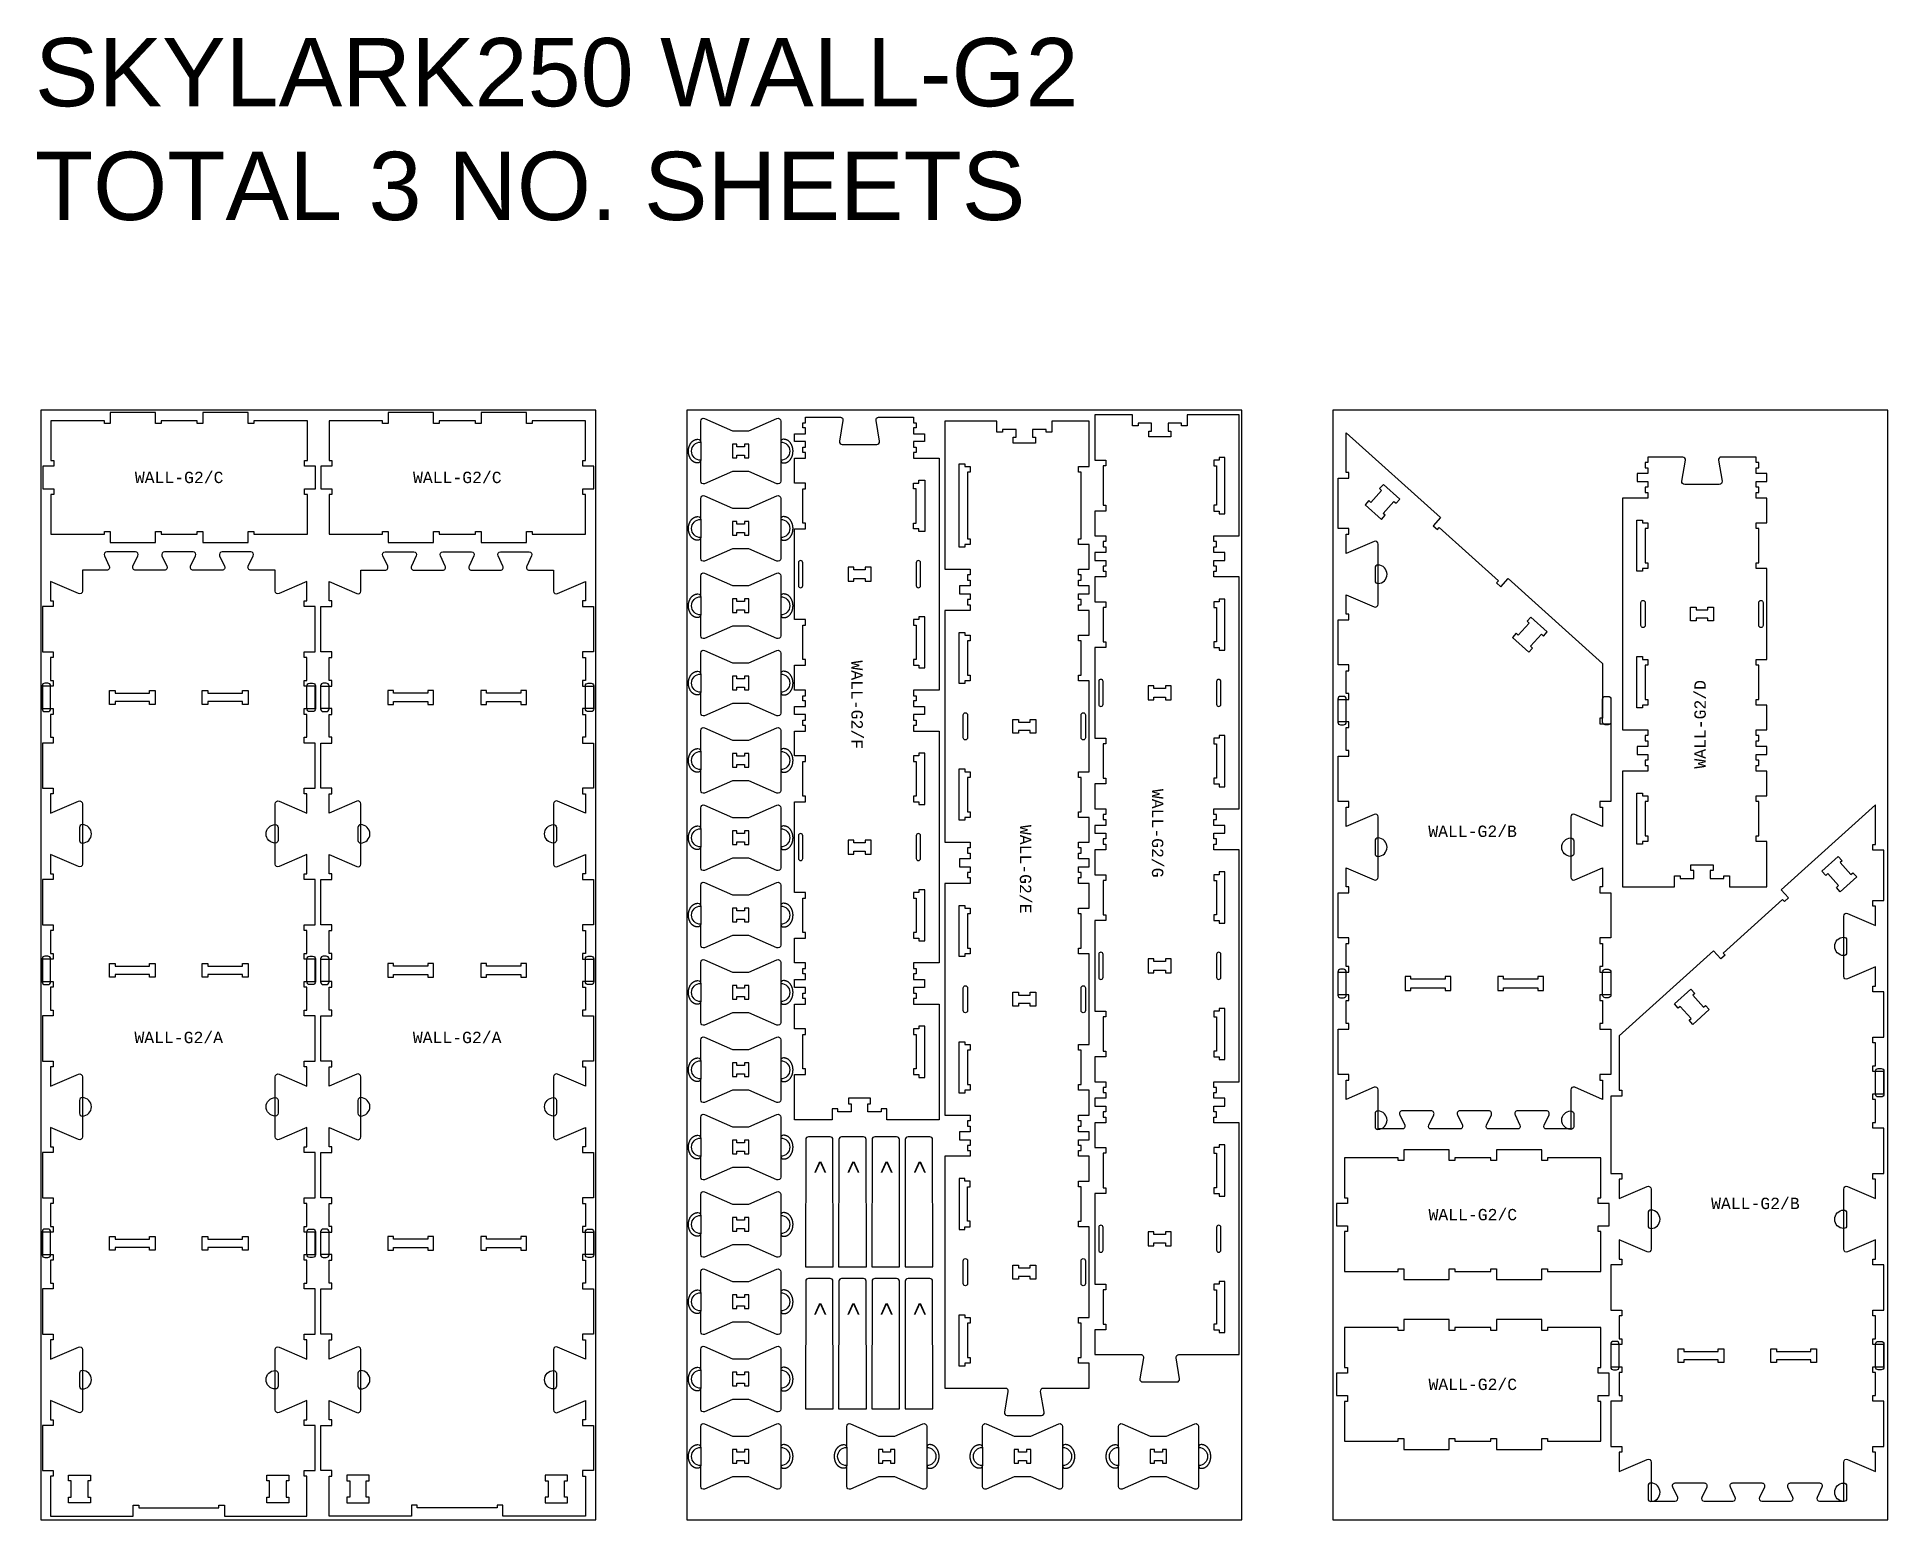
# Model space of a CAD drawing. Extents: x 0 to 12772, y 0 to 23683.
# Drawn here: x 794 to 4863, y 1291 to 4551 of the extents above; entities that cross this region are included whole.
import ezdxf

# ---------------------------------------------------------------- set-up
doc = ezdxf.new("R2010")
doc.units = 0
for name, color, linetype in [('0_SHEET_SPRUCEPLY_2440X122', 1, 'CONTINUOUS'), ('1_ANYTOOL_1MMDEEP_LABELS_S', 2, 'CONTINUOUS'), ('3_ANYTOOL_CUTTHROUGH_INSID', 4, 'CONTINUOUS'), ('4_ANYTOOL_CUTTHROUGH_OUTSI', 5, 'CONTINUOUS'), ('5_ANYTOOL_HALF_MILL_9MM_IN', 3, 'CONTINUOUS'), ('DONOTCUT', 7, 'CONTINUOUS')]:
    doc.layers.add(name, color=color, linetype=linetype)
doc.styles.add('ARIAL_REGULAR', font='')
doc.styles.add('MONOTXT_REGULAR', font='')
doc.styles.get('ARIAL_REGULAR').set_extended_font_data('Arial')
doc.styles.get('MONOTXT_REGULAR').set_extended_font_data('Monotxt')

msp = doc.modelspace()

# ---------------------------------------------------------------- texts
at = {"layer": '1_ANYTOOL_1MMDEEP_LABELS_S', "char_height": 25, "attachment_point": 5, "style": 'MONOTXT_REGULAR'}
for s, insert, width in [('WALL-G2/C', (1106.7, 3582.6), 486.486), ('WALL-G2/C', (1718.2, 3582.6), 486.486), ('WALL-G2/B', (3949.9, 2804.7), 486.757), ('WALL-G2/A', (1105.8, 2351.5), 486.757), ('WALL-G2/A', (1717.8, 2351.5), 486.757), ('WALL-G2/B', (4571.6, 1986.7), 486.757), ('WALL-G2/C', (3950.4, 1962), 486.486), ('WALL-G2/C', (3950.4, 1588.9), 486.486)]:
    msp.add_mtext(s, dxfattribs=dict(at, insert=insert, width=width))
at = {"layer": '1_ANYTOOL_1MMDEEP_LABELS_S', "style": 'MONOTXT_REGULAR'}
for s, insert, char_height, width, attachment_point, rotation in [('WALL-G2/F', (2596.8, 3083), 25, 486.216, 5, 270), ('WALL-G2/D', (4450.1, 3040), 25, 486.757, 5, 90), ('WALL-G2/G', (3257.4, 2800.5), 25, 486.757, 5, 270), ('WALL-G2/E', (2967.1, 2721.4), 25, 486.216, 5, 270), ('<', (2533.4, 2081.5, 0), 35, 117.676, 1, 270), ('<', (2606.4, 2081.5, 0), 35, 117.676, 1, 270), ('<', (2679.4, 2081.5, 0), 35, 117.676, 1, 270), ('<', (2752.4, 2081.5, 0), 35, 117.676, 1, 270), ('<', (2533.4, 1769.9, 0), 35, 117.676, 1, 270), ('<', (2606.4, 1769.9, 0), 35, 117.676, 1, 270), ('<', (2679.4, 1769.9, 0), 35, 117.676, 1, 270), ('<', (2752.4, 1769.9, 0), 35, 117.676, 1, 270)]:
    msp.add_mtext(s, dxfattribs=dict(at, insert=insert, char_height=char_height, width=width, attachment_point=attachment_point, rotation=rotation))
at = {"layer": 'DONOTCUT', "insert": (789.6, 4548.6, 0), "char_height": 150, "width": 4847.283, "attachment_point": 1, "style": 'ARIAL_REGULAR'}
msp.add_mtext('{\\fArial;SKYLARK250 WALL-G2}\\P{\\fArial;TOTAL 3 NO. SHEETS}', dxfattribs=at)

# ---------------------------------------------------------------- linework, layer by layer
at = {"layer": '0_SHEET_SPRUCEPLY_2440X122'}
for points in [[(803, 1290.9), (2023, 1290.9), (2023, 3730.9), (803, 3730.9)], [(2223, 1290.9), (3443, 1290.9), (3443, 3730.9), (2223, 3730.9)], [(3643, 1290.9), (4863, 1290.9), (4863, 3730.9), (3643, 3730.9)]]:
    msp.add_lwpolyline(points, close=True, dxfattribs=at)
at = {"layer": '3_ANYTOOL_CUTTHROUGH_INSID'}
for points in [[(2349.6, 3649.8), (2332.6, 3649.8), (2332.6, 3655.5), (2323.1, 3655.5), (2323.1, 3625.5), (2332.6, 3625.5), (2332.6, 3631.3), (2349.6, 3631.3), (2349.6, 3625.6), (2359.1, 3625.6), (2359.1, 3655.6), (2349.6, 3655.6)], [(3381, 3620.7), (3381, 3608.2), (3387, 3608.2), (3387, 3521.4), (3381, 3521.4), (3381, 3508.9), (3393, 3508.9), (3393, 3502.9), (3405.5, 3502.9), (3405.5, 3626.7), (3393, 3626.7), (3393, 3620.7)], [(2821.3, 3429.4), (2821.3, 3612.9), (2833.8, 3612.9), (2833.8, 3606.9), (2845.8, 3606.9), (2845.8, 3594.4), (2839.8, 3594.4), (2839.8, 3447.9), (2845.8, 3447.9), (2845.8, 3435.4), (2833.8, 3435.4), (2833.8, 3429.4)], [(2745.5, 3463.9), (2733, 3463.9), (2733, 3469.9), (2721, 3469.9), (2721, 3482.4), (2727, 3482.4), (2727, 3557.9), (2721, 3557.9), (2721, 3570.4), (2733, 3570.4), (2733, 3576.4), (2745.5, 3576.4)], [(3777.1, 3529.8), (3781.6, 3525.8), (3790, 3535), (3753.9, 3567.5), (3745.6, 3558.2), (3750, 3554.2), (3726.3, 3527.8), (3721.8, 3531.8), (3713.4, 3522.5), (3749.5, 3490.1), (3757.8, 3499.4), (3753.4, 3503.4)], [(2349.6, 3479.8), (2332.6, 3479.8), (2332.6, 3485.5), (2323.1, 3485.5), (2323.1, 3455.5), (2332.6, 3455.5), (2332.6, 3461.3), (2349.6, 3461.3), (2349.6, 3455.6), (2359.1, 3455.6), (2359.1, 3485.6), (2349.6, 3485.6)], [(4310.9, 3376.3), (4310.9, 3488.8), (4323.4, 3488.8), (4323.4, 3482.8), (4335.4, 3482.8), (4335.4, 3470.3), (4329.4, 3470.3), (4329.4, 3394.8), (4335.4, 3394.8), (4335.4, 3382.3), (4323.4, 3382.3), (4323.4, 3376.3)], [(2615, 3385.4), (2615, 3379.4), (2589.5, 3379.4), (2589.5, 3385.4), (2577, 3385.4), (2577, 3354.9), (2589.5, 3354.9), (2589.5, 3360.9), (2615, 3360.9), (2615, 3354.9), (2627.5, 3354.9), (2627.5, 3385.4)], [(2349.6, 3309.8), (2332.6, 3309.8), (2332.6, 3315.5), (2323.1, 3315.5), (2323.1, 3285.5), (2332.6, 3285.5), (2332.6, 3291.3), (2349.6, 3291.3), (2349.6, 3285.6), (2359.1, 3285.6), (2359.1, 3315.6), (2349.6, 3315.6)], [(3381, 3309.4), (3381, 3296.9), (3387, 3296.9), (3387, 3221.4), (3381, 3221.4), (3381, 3208.9), (3393, 3208.9), (3393, 3202.9), (3405.5, 3202.9), (3405.5, 3315.4), (3393, 3315.4), (3393, 3309.4)], [(4466.9, 3267.3), (4466.9, 3273.3), (4441.4, 3273.3), (4441.4, 3267.3), (4428.9, 3267.3), (4428.9, 3297.8), (4441.4, 3297.8), (4441.4, 3291.8), (4466.9, 3291.8), (4466.9, 3297.8), (4479.4, 3297.8), (4479.4, 3267.3)], [(2745.5, 3163.9), (2745.5, 3276.4), (2733, 3276.4), (2733, 3270.4), (2721, 3270.4), (2721, 3257.9), (2727, 3257.9), (2727, 3182.4), (2721, 3182.4), (2721, 3169.9), (2733, 3169.9), (2733, 3163.9)], [(4074, 3262.5), (4050.3, 3236.1), (4045.8, 3240.1), (4037.4, 3230.8), (4073.5, 3198.3), (4081.9, 3207.6), (4077.4, 3211.6), (4101.1, 3238), (4105.6, 3234), (4114, 3243.3), (4077.9, 3275.8), (4069.6, 3266.5)], [(2845.8, 3235.9), (2845.8, 3223.4), (2839.8, 3223.4), (2839.8, 3147.9), (2845.8, 3147.9), (2845.8, 3135.4), (2833.8, 3135.4), (2833.8, 3129.4), (2821.3, 3129.4), (2821.3, 3241.9), (2833.8, 3241.9), (2833.8, 3235.9)], [(4310.9, 3076.3), (4310.9, 3188.8), (4323.4, 3188.8), (4323.4, 3182.8), (4335.4, 3182.8), (4335.4, 3170.3), (4329.4, 3170.3), (4329.4, 3094.8), (4335.4, 3094.8), (4335.4, 3082.3), (4323.4, 3082.3), (4323.4, 3076.3)], [(2349.6, 3139.8), (2332.6, 3139.8), (2332.6, 3145.5), (2323.1, 3145.5), (2323.1, 3115.5), (2332.6, 3115.5), (2332.6, 3121.3), (2349.6, 3121.3), (2349.6, 3115.6), (2359.1, 3115.6), (2359.1, 3145.6), (2349.6, 3145.6)], [(966.1, 3083.9), (953.6, 3083.9), (953.6, 3114.4), (966.1, 3114.4), (966.1, 3108.4), (1041.6, 3108.4), (1041.6, 3114.4), (1054.1, 3114.4), (1054.1, 3083.9), (1041.6, 3083.9), (1041.6, 3089.9), (966.1, 3089.9)], [(1170.1, 3083.9), (1157.6, 3083.9), (1157.6, 3114.4), (1170.1, 3114.4), (1170.1, 3108.4), (1245.6, 3108.4), (1245.6, 3114.4), (1258.1, 3114.4), (1258.1, 3083.9), (1245.6, 3083.9), (1245.6, 3089.9), (1170.1, 3089.9)], [(1653.6, 3083.9), (1666.1, 3083.9), (1666.1, 3114.4), (1653.6, 3114.4), (1653.6, 3108.4), (1578.1, 3108.4), (1578.1, 3114.4), (1565.6, 3114.4), (1565.6, 3083.9), (1578.1, 3083.9), (1578.1, 3089.9), (1653.6, 3089.9)], [(1857.6, 3083.9), (1870.1, 3083.9), (1870.1, 3114.4), (1857.6, 3114.4), (1857.6, 3108.4), (1782.1, 3108.4), (1782.1, 3114.4), (1769.6, 3114.4), (1769.6, 3083.9), (1782.1, 3083.9), (1782.1, 3089.9), (1857.6, 3089.9)], [(3275, 3124.4), (3275, 3118.4), (3249.5, 3118.4), (3249.5, 3124.4), (3237, 3124.4), (3237, 3093.9), (3249.5, 3093.9), (3249.5, 3099.9), (3275, 3099.9), (3275, 3093.9), (3287.5, 3093.9), (3287.5, 3124.4)], [(2951.8, 3050.9), (2951.8, 3044.9), (2977.3, 3044.9), (2977.3, 3050.9), (2989.8, 3050.9), (2989.8, 3020.4), (2977.3, 3020.4), (2977.3, 3026.4), (2951.8, 3026.4), (2951.8, 3020.4), (2939.3, 3020.4), (2939.3, 3050.9)], [(3393, 3009.4), (3381, 3009.4), (3381, 2996.9), (3387, 2996.9), (3387, 2921.4), (3381, 2921.4), (3381, 2908.9), (3393, 2908.9), (3393, 2902.9), (3405.5, 2902.9), (3405.5, 3015.4), (3393, 3015.4)], [(2349.6, 2969.8), (2332.6, 2969.8), (2332.6, 2975.5), (2323.1, 2975.5), (2323.1, 2945.5), (2332.6, 2945.5), (2332.6, 2951.3), (2349.6, 2951.3), (2349.6, 2945.6), (2359.1, 2945.6), (2359.1, 2975.6), (2349.6, 2975.6)], [(2745.5, 2863.9), (2745.5, 2976.4), (2733, 2976.4), (2733, 2970.4), (2721, 2970.4), (2721, 2957.9), (2727, 2957.9), (2727, 2882.4), (2721, 2882.4), (2721, 2869.9), (2733, 2869.9), (2733, 2863.9)], [(2821.3, 2829.4), (2821.3, 2941.9), (2833.8, 2941.9), (2833.8, 2935.9), (2845.8, 2935.9), (2845.8, 2923.4), (2839.8, 2923.4), (2839.8, 2847.9), (2845.8, 2847.9), (2845.8, 2835.4), (2833.8, 2835.4), (2833.8, 2829.4)], [(4323.4, 2888.8), (4323.4, 2882.8), (4335.4, 2882.8), (4335.4, 2870.3), (4329.4, 2870.3), (4329.4, 2794.8), (4335.4, 2794.8), (4335.4, 2782.3), (4323.4, 2782.3), (4323.4, 2776.3), (4310.9, 2776.3), (4310.9, 2888.8)], [(2349.6, 2799.8), (2332.6, 2799.8), (2332.6, 2805.5), (2323.1, 2805.5), (2323.1, 2775.5), (2332.6, 2775.5), (2332.6, 2781.3), (2349.6, 2781.3), (2349.6, 2775.6), (2359.1, 2775.6), (2359.1, 2805.6), (2349.6, 2805.6)], [(2589.5, 2754.9), (2589.5, 2760.9), (2615, 2760.9), (2615, 2754.9), (2627.5, 2754.9), (2627.5, 2785.4), (2615, 2785.4), (2615, 2779.4), (2589.5, 2779.4), (2589.5, 2785.4), (2577, 2785.4), (2577, 2754.9)], [(4730.6, 2711.8), (4726.1, 2707.8), (4717.7, 2717), (4753.8, 2749.5), (4762.1, 2740.2), (4757.7, 2736.2), (4781.4, 2709.8), (4785.9, 2713.8), (4794.3, 2704.5), (4758.2, 2672.1), (4749.9, 2681.4), (4754.3, 2685.4)], [(3381, 2709.4), (3381, 2696.9), (3387, 2696.9), (3387, 2621.4), (3381, 2621.4), (3381, 2608.9), (3393, 2608.9), (3393, 2602.9), (3405.5, 2602.9), (3405.5, 2715.4), (3393, 2715.4), (3393, 2709.4)], [(2745.5, 2563.9), (2745.5, 2676.4), (2733, 2676.4), (2733, 2670.4), (2721, 2670.4), (2721, 2657.9), (2727, 2657.9), (2727, 2582.4), (2721, 2582.4), (2721, 2569.9), (2733, 2569.9), (2733, 2563.9)], [(2349.6, 2629.8), (2332.6, 2629.8), (2332.6, 2635.5), (2323.1, 2635.5), (2323.1, 2605.5), (2332.6, 2605.5), (2332.6, 2611.3), (2349.6, 2611.3), (2349.6, 2605.6), (2359.1, 2605.6), (2359.1, 2635.6), (2349.6, 2635.6)], [(2845.8, 2635.9), (2845.8, 2623.4), (2839.8, 2623.4), (2839.8, 2547.9), (2845.8, 2547.9), (2845.8, 2535.4), (2833.8, 2535.4), (2833.8, 2529.4), (2821.3, 2529.4), (2821.3, 2641.9), (2833.8, 2641.9), (2833.8, 2635.9)], [(3275, 2524.4), (3275, 2518.4), (3249.5, 2518.4), (3249.5, 2524.4), (3237, 2524.4), (3237, 2493.9), (3249.5, 2493.9), (3249.5, 2499.9), (3275, 2499.9), (3275, 2493.9), (3287.5, 2493.9), (3287.5, 2524.4)], [(953.6, 2484.1), (953.6, 2514.4), (966.1, 2514.4), (966.1, 2508.4), (1041.6, 2508.4), (1041.6, 2514.4), (1054.1, 2514.4), (1054.1, 2483.9), (1041.6, 2483.9), (1041.6, 2489.9), (966.1, 2489.9), (966.1, 2483.9), (953.6, 2483.9)], [(1258.1, 2514.1), (1258.1, 2483.9), (1245.6, 2483.9), (1245.6, 2489.9), (1170.1, 2489.9), (1170.1, 2483.9), (1157.6, 2483.9), (1157.6, 2514.4), (1170.1, 2514.4), (1170.1, 2508.4), (1245.6, 2508.4), (1245.6, 2514.4), (1258.1, 2514.4)], [(1565.6, 2514.1), (1565.6, 2483.9), (1578.1, 2483.9), (1578.1, 2489.9), (1653.6, 2489.9), (1653.6, 2483.9), (1666.1, 2483.9), (1666.1, 2514.4), (1653.6, 2514.4), (1653.6, 2508.4), (1578.1, 2508.4), (1578.1, 2514.4), (1565.6, 2514.4)], [(1870.1, 2484.1), (1870.1, 2514.4), (1857.6, 2514.4), (1857.6, 2508.4), (1782.1, 2508.4), (1782.1, 2514.4), (1769.6, 2514.4), (1769.6, 2483.9), (1782.1, 2483.9), (1782.1, 2489.9), (1857.6, 2489.9), (1857.6, 2483.9), (1870.1, 2483.9)], [(3902.1, 2455.1), (3902.1, 2485.4), (3889.6, 2485.4), (3889.6, 2479.4), (3814.1, 2479.4), (3814.1, 2485.4), (3801.6, 2485.4), (3801.6, 2454.9), (3814.1, 2454.9), (3814.1, 2460.9), (3889.6, 2460.9), (3889.6, 2454.9), (3902.1, 2454.9)], [(4106.1, 2455.1), (4106.1, 2485.4), (4093.6, 2485.4), (4093.6, 2479.4), (4018.1, 2479.4), (4018.1, 2485.4), (4005.6, 2485.4), (4005.6, 2454.9), (4018.1, 2454.9), (4018.1, 2460.9), (4093.6, 2460.9), (4093.6, 2454.9), (4106.1, 2454.9)], [(2349.6, 2459.9), (2332.6, 2459.8), (2332.6, 2465.6), (2323.1, 2465.6), (2323.1, 2435.5), (2332.6, 2435.5), (2332.6, 2441.3), (2349.6, 2441.4), (2349.6, 2435.6), (2359.1, 2435.6), (2359.1, 2465.6), (2349.6, 2465.6)], [(2951.8, 2450.9), (2951.8, 2444.9), (2977.3, 2444.9), (2977.3, 2450.9), (2989.8, 2450.9), (2989.8, 2420.4), (2977.3, 2420.4), (2977.3, 2426.4), (2951.8, 2426.4), (2951.8, 2420.4), (2939.3, 2420.4), (2939.3, 2450.9)], [(4433.7, 2444.5), (4457.4, 2418.1), (4461.9, 2422.1), (4470.2, 2412.8), (4434.2, 2380.3), (4425.8, 2389.6), (4430.3, 2393.6), (4406.5, 2420), (4402.1, 2416), (4393.7, 2425.3), (4429.8, 2457.8), (4438.1, 2448.5)], [(3393, 2415.4), (3393, 2409.4), (3381, 2409.4), (3381, 2396.9), (3387, 2396.9), (3387, 2321.4), (3381, 2321.4), (3381, 2308.9), (3393, 2308.9), (3393, 2302.9), (3405.5, 2302.9), (3405.5, 2415.4)], [(2733, 2376.4), (2733, 2370.4), (2721, 2370.4), (2721, 2357.9), (2727, 2357.9), (2727, 2282.4), (2721, 2282.4), (2721, 2269.9), (2733, 2269.9), (2733, 2263.9), (2745.5, 2263.9), (2745.5, 2376.4)], [(2821.3, 2229.4), (2821.3, 2341.9), (2833.8, 2341.9), (2833.8, 2335.9), (2845.8, 2335.9), (2845.8, 2323.4), (2839.8, 2323.4), (2839.8, 2247.9), (2845.8, 2247.9), (2845.8, 2235.4), (2833.8, 2235.4), (2833.8, 2229.4)], [(2349.6, 2289.9), (2332.6, 2289.8), (2332.6, 2295.6), (2323.1, 2295.6), (2323.1, 2265.5), (2332.6, 2265.5), (2332.6, 2271.3), (2349.6, 2271.4), (2349.6, 2265.6), (2359.1, 2265.6), (2359.1, 2295.6), (2349.6, 2295.6)], [(2349.6, 2119.9), (2332.6, 2119.8), (2332.6, 2125.6), (2323.1, 2125.6), (2323.1, 2095.5), (2332.6, 2095.5), (2332.6, 2101.3), (2349.6, 2101.4), (2349.6, 2095.6), (2359.1, 2095.6), (2359.1, 2125.6), (2349.6, 2125.6)], [(3381, 2109.4), (3381, 2096.9), (3387, 2096.9), (3387, 2021.4), (3381, 2021.4), (3381, 2008.9), (3393, 2008.9), (3393, 2002.9), (3405.5, 2002.9), (3405.5, 2115.4), (3393, 2115.4), (3393, 2109.4)], [(2821.3, 1929.4), (2833.8, 1929.4), (2833.8, 1935.4), (2845.8, 1935.4), (2845.8, 1947.9), (2839.8, 1947.9), (2839.8, 2023.4), (2845.8, 2023.4), (2845.8, 2035.9), (2833.8, 2035.9), (2833.8, 2041.9), (2821.3, 2041.9)], [(2349.6, 1949.9), (2332.6, 1949.8), (2332.6, 1955.6), (2323.1, 1955.6), (2323.1, 1925.5), (2332.6, 1925.5), (2332.6, 1931.3), (2349.6, 1931.4), (2349.6, 1925.6), (2359.1, 1925.6), (2359.1, 1955.6), (2349.6, 1955.6)], [(953.6, 1884.1), (953.6, 1914.4), (966.1, 1914.4), (966.1, 1908.4), (1041.6, 1908.4), (1041.6, 1914.4), (1054.1, 1914.4), (1054.1, 1883.9), (1041.6, 1883.9), (1041.6, 1889.9), (966.1, 1889.9), (966.1, 1883.9), (953.6, 1883.9)], [(1258.1, 1914.1), (1258.1, 1883.9), (1245.6, 1883.9), (1245.6, 1889.9), (1170.1, 1889.9), (1170.1, 1883.9), (1157.6, 1883.9), (1157.6, 1914.4), (1170.1, 1914.4), (1170.1, 1908.4), (1245.6, 1908.4), (1245.6, 1914.4), (1258.1, 1914.4)], [(1565.6, 1914.1), (1565.6, 1883.9), (1578.1, 1883.9), (1578.1, 1889.9), (1653.6, 1889.9), (1653.6, 1883.9), (1666.1, 1883.9), (1666.1, 1914.4), (1653.6, 1914.4), (1653.6, 1908.4), (1578.1, 1908.4), (1578.1, 1914.4), (1565.6, 1914.4)], [(1870.1, 1884.1), (1870.1, 1914.4), (1857.6, 1914.4), (1857.6, 1908.4), (1782.1, 1908.4), (1782.1, 1914.4), (1769.6, 1914.4), (1769.6, 1883.9), (1782.1, 1883.9), (1782.1, 1889.9), (1857.6, 1889.9), (1857.6, 1883.9), (1870.1, 1883.9)], [(3275, 1924.4), (3275, 1918.4), (3249.5, 1918.4), (3249.5, 1924.4), (3237, 1924.4), (3237, 1893.9), (3249.5, 1893.9), (3249.5, 1899.9), (3275, 1899.9), (3275, 1893.9), (3287.5, 1893.9), (3287.5, 1924.4)], [(2951.8, 1850.9), (2951.8, 1844.9), (2977.3, 1844.9), (2977.3, 1850.9), (2989.8, 1850.9), (2989.8, 1820.4), (2977.3, 1820.4), (2977.3, 1826.4), (2951.8, 1826.4), (2951.8, 1820.4), (2939.3, 1820.4), (2939.3, 1850.9)], [(3405.5, 1702.9), (3405.5, 1815.4), (3393, 1815.4), (3393, 1809.4), (3381, 1809.4), (3381, 1796.9), (3387, 1796.9), (3387, 1721.4), (3381, 1721.4), (3381, 1708.9), (3393, 1708.9), (3393, 1702.9)], [(2349.6, 1779.9), (2332.6, 1779.8), (2332.6, 1785.6), (2323.1, 1785.6), (2323.1, 1755.5), (2332.6, 1755.5), (2332.6, 1761.3), (2349.6, 1761.4), (2349.6, 1755.6), (2359.1, 1755.6), (2359.1, 1785.6), (2349.6, 1785.6)], [(2821.3, 1629.4), (2821.3, 1741.9), (2833.8, 1741.9), (2833.8, 1735.9), (2845.8, 1735.9), (2845.8, 1723.4), (2839.8, 1723.4), (2839.8, 1647.9), (2845.8, 1647.9), (2845.8, 1635.4), (2833.8, 1635.4), (2833.8, 1629.4)], [(4401.6, 1637.1), (4401.6, 1667.4), (4414.1, 1667.4), (4414.1, 1661.4), (4489.6, 1661.4), (4489.6, 1667.4), (4502.1, 1667.4), (4502.1, 1636.9), (4489.6, 1636.9), (4489.6, 1642.9), (4414.1, 1642.9), (4414.1, 1636.9), (4401.6, 1636.9)], [(4605.6, 1637.1), (4605.6, 1667.4), (4618.1, 1667.4), (4618.1, 1661.4), (4693.6, 1661.4), (4693.6, 1667.4), (4706.1, 1667.4), (4706.1, 1636.9), (4693.6, 1636.9), (4693.6, 1642.9), (4618.1, 1642.9), (4618.1, 1636.9), (4605.6, 1636.9)], [(2349.6, 1609.9), (2332.6, 1609.8), (2332.6, 1615.6), (2323.1, 1615.6), (2323.1, 1585.5), (2332.6, 1585.5), (2332.6, 1591.3), (2349.6, 1591.4), (2349.6, 1585.6), (2359.1, 1585.6), (2359.1, 1615.6), (2349.6, 1615.6)], [(2349.6, 1439.9), (2332.6, 1439.8), (2332.6, 1445.6), (2323.1, 1445.6), (2323.1, 1415.5), (2332.6, 1415.5), (2332.6, 1421.3), (2349.6, 1421.4), (2349.6, 1415.6), (2359.1, 1415.6), (2359.1, 1445.6), (2349.6, 1445.6)], [(2670.7, 1439.9), (2653.7, 1439.8), (2653.7, 1445.6), (2644.2, 1445.6), (2644.2, 1415.5), (2653.7, 1415.5), (2653.7, 1421.3), (2670.7, 1421.4), (2670.7, 1415.6), (2680.2, 1415.6), (2680.2, 1445.6), (2670.7, 1445.6)], [(2969.1, 1439.9), (2952, 1439.8), (2952, 1445.6), (2942.5, 1445.6), (2942.5, 1415.5), (2952, 1415.5), (2952, 1421.3), (2969.1, 1421.4), (2969.1, 1415.6), (2978.5, 1415.6), (2978.5, 1445.6), (2969.1, 1445.6)], [(3267.9, 1439.9), (3250.9, 1439.8), (3250.9, 1445.6), (3241.4, 1445.6), (3241.4, 1415.5), (3250.9, 1415.5), (3250.9, 1421.3), (3267.9, 1421.4), (3267.9, 1415.6), (3277.4, 1415.6), (3277.4, 1445.6), (3267.9, 1445.6)], [(869.6, 1376.9), (863.6, 1376.9), (863.6, 1389.4), (912.1, 1389.4), (912.1, 1376.9), (906.1, 1376.9), (906.1, 1341.4), (912.1, 1341.4), (912.1, 1328.9), (863.6, 1328.9), (863.6, 1341.4), (869.6, 1341.4)], [(1348.1, 1376.9), (1342.1, 1376.9), (1342.1, 1341.4), (1348.1, 1341.4), (1348.1, 1328.9), (1299.6, 1328.9), (1299.6, 1341.4), (1305.6, 1341.4), (1305.6, 1376.9), (1299.6, 1376.9), (1299.6, 1389.4), (1348.1, 1389.4)], [(1475.6, 1376.9), (1481.6, 1376.9), (1481.6, 1341.4), (1475.6, 1341.4), (1475.6, 1328.9), (1524.1, 1328.9), (1524.1, 1341.4), (1518.1, 1341.4), (1518.1, 1376.9), (1524.1, 1376.9), (1524.1, 1389.4), (1475.6, 1389.4)], [(1954.1, 1376.9), (1960.1, 1376.9), (1960.1, 1389.4), (1911.6, 1389.4), (1911.6, 1376.9), (1917.6, 1376.9), (1917.6, 1341.4), (1911.6, 1341.4), (1911.6, 1328.9), (1960.1, 1328.9), (1960.1, 1341.4), (1954.1, 1341.4)]]:
    msp.add_lwpolyline(points, close=True, dxfattribs=at)
for points in [[(2468, 3395.1), (2468, 3345.1, 1), (2477.5, 3345.1), (2477.5, 3395.1, 1)], [(2727, 3395.1), (2727, 3345.1, 1), (2736.5, 3345.1), (2736.5, 3395.1, 1)], [(4329.4, 3307.5), (4329.4, 3257.5, -1), (4319.9, 3257.5), (4319.9, 3307.5, -1)], [(4588.4, 3307.5), (4588.4, 3257.5, -1), (4578.9, 3257.5), (4578.9, 3307.5, -1)], [(3128, 3134.1), (3128, 3084.1, 1), (3137.5, 3084.1), (3137.5, 3134.1, 1)], [(3387, 3134.1), (3387, 3084.1, 1), (3396.5, 3084.1), (3396.5, 3134.1, 1)], [(2839.8, 3060.6), (2839.8, 3010.6, -1), (2830.3, 3010.6), (2830.3, 3060.6, -1)], [(3098.8, 3060.6), (3098.8, 3010.6, -1), (3089.3, 3010.6), (3089.3, 3060.6, -1)], [(2468, 2795.1), (2468, 2745.1, 1), (2477.5, 2745.1), (2477.5, 2795.1, 1)], [(2727, 2795.1), (2727, 2745.1, 1), (2736.5, 2745.1), (2736.5, 2795.1, 1)], [(3128, 2534.1), (3128, 2484.1, 1), (3137.5, 2484.1), (3137.5, 2534.1, 1)], [(3387, 2534.1), (3387, 2484.1, 1), (3396.5, 2484.1), (3396.5, 2534.1, 1)], [(2839.8, 2460.6), (2839.8, 2410.6, -1), (2830.3, 2410.6), (2830.3, 2460.6, -1)], [(3098.8, 2460.6), (3098.8, 2410.6, -1), (3089.3, 2410.6), (3089.3, 2460.6, -1)], [(3128, 1934.1), (3128, 1884.1, 1), (3137.5, 1884.1), (3137.5, 1934.1, 1)], [(3387, 1934.1), (3387, 1884.1, 1), (3396.5, 1884.1), (3396.5, 1934.1, 1)], [(2839.8, 1860.6), (2839.8, 1810.6, -1), (2830.3, 1810.6), (2830.3, 1860.6, -1)], [(3098.8, 1860.6), (3098.8, 1810.6, -1), (3089.3, 1810.6), (3089.3, 1860.6, -1)]]:
    msp.add_lwpolyline(points, format="xyb", close=True, dxfattribs=at)
at = {"layer": '4_ANYTOOL_CUTTHROUGH_OUTSI'}
for points in [[(1258.5, 3725.4), (1159, 3725.4), (1159, 3701.4), (1146.5, 3701.4), (1146.5, 3707.4), (1067, 3707.4), (1067, 3701.4), (1054.5, 3701.4), (1054.5, 3725.4), (955, 3725.4), (955, 3701.4), (942.5, 3701.4), (942.5, 3707.4), (825, 3707.4), (825, 3619.9), (831, 3619.9), (831, 3607.4), (807, 3607.4), (807, 3557.9), (831, 3557.9), (831, 3545.4), (825, 3545.4), (825, 3457.9), (942.5, 3457.9), (942.5, 3463.9), (955, 3463.9), (955, 3439.9), (1054.5, 3439.9), (1054.5, 3463.9), (1067, 3463.9), (1067, 3457.9), (1146.5, 3457.9), (1146.5, 3463.9), (1159, 3463.9), (1159, 3439.9), (1258.5, 3439.9), (1258.5, 3463.9), (1271, 3463.9), (1271, 3457.9), (1388.5, 3457.9), (1388.5, 3545.4), (1382.5, 3545.4), (1382.5, 3557.9), (1406.5, 3557.9), (1406.5, 3607.4), (1382.5, 3607.4), (1382.5, 3619.9), (1388.5, 3619.9), (1388.5, 3707.4), (1271, 3707.4), (1271, 3701.4), (1258.5, 3701.4)], [(1870, 3725.4), (1770.5, 3725.4), (1770.5, 3701.4), (1758, 3701.4), (1758, 3707.4), (1678.5, 3707.4), (1678.5, 3701.4), (1666, 3701.4), (1666, 3725.4), (1566.5, 3725.4), (1566.5, 3701.4), (1554, 3701.4), (1554, 3707.4), (1436.5, 3707.4), (1436.5, 3619.9), (1442.5, 3619.9), (1442.5, 3607.4), (1418.5, 3607.4), (1418.5, 3557.9), (1442.5, 3557.9), (1442.5, 3545.4), (1436.5, 3545.4), (1436.5, 3457.9), (1554, 3457.9), (1554, 3463.9), (1566.5, 3463.9), (1566.5, 3439.9), (1666, 3439.9), (1666, 3463.9), (1678.5, 3463.9), (1678.5, 3457.9), (1758, 3457.9), (1758, 3463.9), (1770.5, 3463.9), (1770.5, 3439.9), (1870, 3439.9), (1870, 3463.9), (1882.5, 3463.9), (1882.5, 3457.9), (2000, 3457.9), (2000, 3545.4), (1994, 3545.4), (1994, 3557.9), (2018, 3557.9), (2018, 3607.4), (1994, 3607.4), (1994, 3619.9), (2000, 3619.9), (2000, 3707.4), (1882.5, 3707.4), (1882.5, 3701.4), (1870, 3701.4)], [(4102.1, 2104.8), (4002.6, 2104.8), (4002.6, 2080.8), (3990.1, 2080.8), (3990.1, 2086.8), (3910.6, 2086.8), (3910.6, 2080.8), (3898.1, 2080.8), (3898.1, 2104.8), (3798.6, 2104.8), (3798.6, 2080.8), (3786.1, 2080.8), (3786.1, 2086.8), (3668.6, 2086.8), (3668.6, 1999.3), (3674.6, 1999.3), (3674.6, 1986.8), (3650.6, 1986.8), (3650.6, 1937.3), (3674.6, 1937.3), (3674.6, 1924.8), (3668.6, 1924.8), (3668.6, 1837.3), (3786.1, 1837.3), (3786.1, 1843.3), (3798.6, 1843.3), (3798.6, 1819.3), (3898.1, 1819.3), (3898.1, 1843.3), (3910.6, 1843.3), (3910.6, 1837.3), (3990.1, 1837.3), (3990.1, 1843.3), (4002.6, 1843.3), (4002.6, 1819.3), (4102.1, 1819.3), (4102.1, 1843.3), (4114.6, 1843.3), (4114.6, 1837.3), (4232.1, 1837.3), (4232.1, 1924.8), (4226.1, 1924.8), (4226.1, 1937.3), (4250.1, 1937.3), (4250.1, 1986.8), (4226.1, 1986.8), (4226.1, 1999.3), (4232.1, 1999.3), (4232.1, 2086.8), (4114.6, 2086.8), (4114.6, 2080.8), (4102.1, 2080.8)], [(4102.1, 1731.7), (4002.6, 1731.7), (4002.6, 1707.7), (3990.1, 1707.7), (3990.1, 1713.7), (3910.6, 1713.7), (3910.6, 1707.7), (3898.1, 1707.7), (3898.1, 1731.7), (3798.6, 1731.7), (3798.6, 1707.7), (3786.1, 1707.7), (3786.1, 1713.7), (3668.6, 1713.7), (3668.6, 1626.2), (3674.6, 1626.2), (3674.6, 1613.7), (3650.6, 1613.7), (3650.6, 1564.2), (3674.6, 1564.2), (3674.6, 1551.7), (3668.6, 1551.7), (3668.6, 1464.2), (3786.1, 1464.2), (3786.1, 1470.2), (3798.6, 1470.2), (3798.6, 1446.2), (3898.1, 1446.2), (3898.1, 1470.2), (3910.6, 1470.2), (3910.6, 1464.2), (3990.1, 1464.2), (3990.1, 1470.2), (4002.6, 1470.2), (4002.6, 1446.2), (4102.1, 1446.2), (4102.1, 1470.2), (4114.6, 1470.2), (4114.6, 1464.2), (4232.1, 1464.2), (4232.1, 1551.7), (4226.1, 1551.7), (4226.1, 1564.2), (4250.1, 1564.2), (4250.1, 1613.7), (4226.1, 1613.7), (4226.1, 1626.2), (4232.1, 1626.2), (4232.1, 1713.7), (4114.6, 1713.7), (4114.6, 1707.7), (4102.1, 1707.7)]]:
    msp.add_lwpolyline(points, close=True, dxfattribs=at)
for points in [[(2429.1, 3574.3, -0.539734), (2420.7, 3568.8), (2359.1, 3595.5), (2323.1, 3595.5), (2261.5, 3568.8, -0.539734), (2253.1, 3574.3), (2253.1, 3620.5, -1), (2253.1, 3660.5), (2253.1, 3706.7, -0.539734), (2261.5, 3712.2), (2323.1, 3685.5), (2359.1, 3685.5), (2420.7, 3712.2, -0.539734), (2429.1, 3706.7), (2429.1, 3660.5, -1), (2429.1, 3620.5)], [(2483.5, 3714.9), (2560.1, 3714.9, -0.463455), (2565.8, 3708.2), (2558.1, 3662.2, 0.463455), (2564.3, 3654.9), (2640.1, 3654.9, 0.463455), (2646.3, 3662.2), (2638.6, 3708.2, -0.463455), (2644.3, 3714.9), (2721, 3714.9), (2721, 3702.9), (2727, 3702.9), (2727, 3691.4), (2721, 3691.4), (2721, 3678.9), (2745, 3678.9), (2745, 3661.4), (2721, 3661.4), (2721, 3648.9), (2727, 3648.9), (2727, 3637.4), (2721, 3637.4), (2721, 3624.9), (2777, 3624.9), (2777, 3115.4), (2721, 3115.4), (2721, 3102.9), (2727, 3102.9), (2727, 3091.4), (2721, 3091.4), (2721, 3078.9), (2745, 3078.9), (2745, 3061.4), (2721, 3061.4), (2721, 3048.9), (2727, 3048.9), (2727, 3037.4), (2721, 3037.4), (2721, 3024.9), (2777, 3024.9), (2777, 2515.4), (2721, 2515.4), (2721, 2502.9), (2727, 2502.9), (2727, 2491.4), (2721, 2491.4), (2721, 2478.9), (2745, 2478.9), (2745, 2461.4), (2721, 2461.4), (2721, 2448.9), (2727, 2448.9), (2727, 2437.4), (2721, 2437.4), (2721, 2424.9), (2777, 2424.9), (2777, 2170.4), (2662.5, 2170.4), (2662.5, 2194.4), (2650, 2194.4), (2650, 2188.4), (2620.5, 2188.4), (2620.5, 2205.9), (2626.5, 2205.9), (2626.5, 2218.4), (2578, 2218.4), (2578, 2205.9), (2584, 2205.9), (2584, 2188.4), (2554.5, 2188.4), (2554.5, 2194.4), (2542, 2194.4), (2542, 2170.4), (2459.5, 2170.4), (2459.5, 2269.9), (2483.5, 2269.9), (2483.5, 2282.4), (2477.5, 2282.4), (2477.5, 2357.9), (2483.5, 2357.9), (2483.5, 2370.4), (2459.5, 2370.4), (2459.5, 2424.9), (2483.5, 2424.9), (2483.5, 2437.4), (2477.5, 2437.4), (2477.5, 2448.9), (2483.5, 2448.9), (2483.5, 2461.4), (2459.5, 2461.4), (2459.5, 2478.9), (2483.5, 2478.9), (2483.5, 2491.4), (2477.5, 2491.4), (2477.5, 2502.9), (2483.5, 2502.9), (2483.5, 2515.4), (2459.5, 2515.4), (2459.5, 2569.9), (2483.5, 2569.9), (2483.5, 2582.4), (2477.5, 2582.4), (2477.5, 2657.9), (2483.5, 2657.9), (2483.5, 2670.4), (2459.5, 2670.4), (2459.5, 2869.9), (2483.5, 2869.9), (2483.5, 2882.4), (2477.5, 2882.4), (2477.5, 2957.9), (2483.5, 2957.9), (2483.5, 2970.4), (2459.5, 2970.4), (2459.5, 3024.9), (2483.5, 3024.9), (2483.5, 3037.4), (2477.5, 3037.4), (2477.5, 3048.9), (2483.5, 3048.9), (2483.5, 3061.4), (2459.5, 3061.4), (2459.5, 3078.9), (2483.5, 3078.9), (2483.5, 3091.4), (2477.5, 3091.4), (2477.5, 3102.9), (2483.5, 3102.9), (2483.5, 3115.4), (2459.5, 3115.4), (2459.5, 3169.9), (2483.5, 3169.9), (2483.5, 3182.4), (2477.5, 3182.4), (2477.5, 3257.9), (2483.5, 3257.9), (2483.5, 3270.4), (2459.5, 3270.4), (2459.5, 3469.9), (2483.5, 3469.9), (2483.5, 3482.4), (2477.5, 3482.4), (2477.5, 3557.9), (2483.5, 3557.9), (2483.5, 3570.4), (2459.5, 3570.4), (2459.5, 3624.9), (2483.5, 3624.9), (2483.5, 3637.4), (2477.5, 3637.4), (2477.5, 3648.9), (2483.5, 3648.9), (2483.5, 3661.4), (2459.5, 3661.4), (2459.5, 3678.9), (2483.5, 3678.9), (2483.5, 3691.4), (2477.5, 3691.4), (2477.5, 3702.9), (2483.5, 3702.9), (2483.5, 3714.9)], [(2904.3, 3682.7), (2904.3, 3706.4), (2789.8, 3706.4), (2789.8, 3380.9), (2845.8, 3380.9), (2845.8, 3368.4), (2839.8, 3368.4), (2839.8, 3356.9), (2845.8, 3356.9), (2845.8, 3344.4), (2821.8, 3344.4), (2821.8, 3326.9), (2845.8, 3326.9), (2845.8, 3314.4), (2839.8, 3314.4), (2839.8, 3302.9), (2845.8, 3302.9), (2845.8, 3290.4), (2789.8, 3290.4), (2789.8, 2780.9), (2845.8, 2780.9), (2845.8, 2768.4), (2839.8, 2768.4), (2839.8, 2756.9), (2845.8, 2756.9), (2845.8, 2744.4), (2821.8, 2744.4), (2821.8, 2726.9), (2845.8, 2726.9), (2845.8, 2714.4), (2839.8, 2714.4), (2839.8, 2702.9), (2845.8, 2702.9), (2845.8, 2690.4), (2789.8, 2690.4), (2789.8, 2180.9), (2845.8, 2180.9), (2845.8, 2168.4), (2839.8, 2168.4), (2839.8, 2156.9), (2845.8, 2156.9), (2845.8, 2144.4), (2821.8, 2144.4), (2821.8, 2126.9), (2845.8, 2126.9), (2845.8, 2114.4), (2839.8, 2114.4), (2839.8, 2102.9), (2845.8, 2102.9), (2845.8, 2090.4), (2789.8, 2090.4), (2789.8, 1580.9), (2922.4, 1580.9), (2922.4, 1580.9, -0.463455), (2928.6, 1573.6), (2920.9, 1527.6, 0.463455), (2926.6, 1520.9), (3002.4, 1520.9, 0.463455), (3008.1, 1527.6), (3000.4, 1573.6, -0.220464), (3001.8, 1578.7), (3002.5, 1579.4), (3003.1, 1580.1), (3003.3, 1580.3), (3003.5, 1580.5), (3003.6, 1580.6), (3003.7, 1580.7), (3003.7, 1580.7), (3003.7, 1580.7), (3003.8, 1580.8), (3003.8, 1580.8), (3003.8, 1580.8), (3003.8, 1580.8), (3003.8, 1580.8), (3003.8, 1580.8), (3003.8, 1580.8), (3003.9, 1580.8), (3003.9, 1580.8), (3003.9, 1580.8), (3003.9, 1580.8), (3003.9, 1580.8), (3003.9, 1580.8), (3003.9, 1580.9), (3003.9, 1580.9), (3003.9, 1580.9), (3003.9, 1580.9), (3003.9, 1580.9), (3003.9, 1580.9), (3003.9, 1580.9), (3004, 1580.9), (3004, 1580.9), (3004, 1580.9), (3004, 1580.9), (3004, 1580.9), (3004, 1580.9), (3004, 1580.9), (3004, 1580.9), (3107.3, 1580.9), (3107.3, 1635.4), (3083.3, 1635.4), (3083.3, 1647.9), (3089.3, 1647.9), (3089.3, 1723.4), (3083.3, 1723.4), (3083.3, 1735.9), (3107.3, 1735.9), (3107.3, 1935.4), (3083.3, 1935.4), (3083.3, 1947.9), (3089.3, 1947.9), (3089.3, 2023.4), (3083.3, 2023.4), (3083.3, 2035.9), (3107.3, 2035.9), (3107.3, 2090.4), (3083.3, 2090.4), (3083.3, 2102.9), (3089.3, 2102.9), (3089.3, 2114.4), (3083.3, 2114.4), (3083.3, 2126.9), (3107.3, 2126.9), (3107.3, 2144.4), (3083.3, 2144.4), (3083.3, 2156.9), (3089.3, 2156.9), (3089.3, 2168.4), (3083.3, 2168.4), (3083.3, 2180.9), (3107.3, 2180.9), (3107.3, 2235.4), (3083.3, 2235.4), (3083.3, 2247.9), (3089.3, 2247.9), (3089.3, 2323.4), (3083.3, 2323.4), (3083.3, 2335.9), (3107.3, 2335.9), (3107.3, 2535.4), (3083.3, 2535.4), (3083.3, 2547.9), (3089.3, 2547.9), (3089.3, 2623.4), (3083.3, 2623.4), (3083.3, 2635.9), (3107.3, 2635.9), (3107.3, 2690.4), (3083.3, 2690.4), (3083.3, 2702.9), (3089.3, 2702.9), (3089.3, 2714.4), (3083.3, 2714.4), (3083.3, 2726.9), (3107.3, 2726.9), (3107.3, 2744.4), (3083.3, 2744.4), (3083.3, 2756.9), (3089.3, 2756.9), (3089.3, 2768.4), (3083.3, 2768.4), (3083.3, 2780.9), (3107.3, 2780.9), (3107.3, 2835.4), (3083.3, 2835.4), (3083.3, 2847.9), (3089.3, 2847.9), (3089.3, 2923.4), (3083.3, 2923.4), (3083.3, 2935.9), (3107.3, 2935.9), (3107.3, 3135.4), (3083.3, 3135.4), (3083.3, 3147.9), (3089.3, 3147.9), (3089.3, 3223.4), (3083.3, 3223.4), (3083.3, 3235.9), (3107.3, 3235.9), (3107.3, 3290.4), (3083.3, 3290.4), (3083.3, 3302.9), (3089.3, 3302.9), (3089.3, 3314.4), (3083.3, 3314.4), (3083.3, 3326.9), (3107.3, 3326.9), (3107.3, 3344.4), (3083.3, 3344.4), (3083.3, 3356.9), (3089.3, 3356.9), (3089.3, 3368.4), (3083.3, 3368.4), (3083.3, 3380.9), (3107.3, 3380.9), (3107.3, 3435.4), (3083.3, 3435.4), (3083.3, 3447.9), (3089.3, 3447.9), (3089.3, 3594.4), (3083.3, 3594.4), (3083.3, 3606.9), (3107.3, 3606.9), (3107.3, 3706.4), (3024.8, 3706.4), (3024.8, 3682.4), (3012.3, 3682.4), (3012.3, 3688.4), (2982.8, 3688.4), (2982.8, 3670.9), (2988.8, 3670.9), (2988.8, 3658.4), (2940.3, 3658.4), (2940.3, 3670.9), (2946.3, 3670.9), (2946.3, 3688.4), (2916.8, 3688.4), (2916.8, 3682.4), (2904.3, 3682.4), (2904.3, 3682.7)], [(3437, 1654.4), (3437, 2163.9), (3381, 2163.9), (3381, 2176.4), (3387, 2176.4), (3387, 2187.9), (3381, 2187.9), (3381, 2200.4), (3405, 2200.4), (3405, 2217.9), (3381, 2217.9), (3381, 2230.4), (3387, 2230.4), (3387, 2241.9), (3381, 2241.9), (3381, 2254.4), (3437, 2254.4), (3437, 2763.9), (3381, 2763.9), (3381, 2776.4), (3387, 2776.4), (3387, 2787.9), (3381, 2787.9), (3381, 2800.4), (3405, 2800.4), (3405, 2817.9), (3381, 2817.9), (3381, 2830.4), (3387, 2830.4), (3387, 2841.9), (3381, 2841.9), (3381, 2854.4), (3437, 2854.4), (3437, 3363.9), (3381, 3363.9), (3381, 3376.4), (3387, 3376.4), (3387, 3387.9), (3381, 3387.9), (3381, 3400.4), (3405, 3400.4), (3405, 3417.9), (3381, 3417.9), (3381, 3430.4), (3387, 3430.4), (3387, 3441.9), (3381, 3441.9), (3381, 3454.4), (3437, 3454.4), (3437, 3720.2), (3322.5, 3720.2), (3322.5, 3696.2), (3310, 3696.2), (3310, 3702.2), (3280.5, 3702.2), (3280.5, 3684.7), (3286.5, 3684.7), (3286.5, 3672.2), (3238, 3672.2), (3238, 3684.7), (3244, 3684.7), (3244, 3702.2), (3214.5, 3702.2), (3214.5, 3696.2), (3202, 3696.2), (3202, 3720.2), (3119.5, 3720.2), (3119.5, 3620.7), (3143.5, 3620.7), (3143.5, 3608.2), (3137.5, 3608.2), (3137.5, 3521.4), (3143.5, 3521.4), (3143.5, 3508.9), (3119.5, 3508.9), (3119.5, 3454.4), (3143.5, 3454.4), (3143.5, 3441.9), (3137.5, 3441.9), (3137.5, 3430.4), (3143.5, 3430.4), (3143.5, 3417.9), (3119.5, 3417.9), (3119.5, 3400.4), (3143.5, 3400.4), (3143.5, 3387.9), (3137.5, 3387.9), (3137.5, 3376.4), (3143.5, 3376.4), (3143.5, 3363.9), (3119.5, 3363.9), (3119.5, 3309.4), (3143.5, 3309.4), (3143.5, 3296.9), (3137.5, 3296.9), (3137.5, 3221.4), (3143.5, 3221.4), (3143.5, 3208.9), (3119.5, 3208.9), (3119.5, 3009.4), (3143.5, 3009.4), (3143.5, 2996.9), (3137.5, 2996.9), (3137.5, 2921.4), (3143.5, 2921.4), (3143.5, 2908.9), (3119.5, 2908.9), (3119.5, 2854.4), (3143.5, 2854.4), (3143.5, 2841.9), (3137.5, 2841.9), (3137.5, 2830.4), (3143.5, 2830.4), (3143.5, 2817.9), (3119.5, 2817.9), (3119.5, 2800.4), (3143.5, 2800.4), (3143.5, 2787.9), (3137.5, 2787.9), (3137.5, 2776.4), (3143.5, 2776.4), (3143.5, 2763.9), (3119.5, 2763.9), (3119.5, 2709.4), (3143.5, 2709.4), (3143.5, 2696.9), (3137.5, 2696.9), (3137.5, 2621.4), (3143.5, 2621.4), (3143.5, 2608.9), (3119.5, 2608.9), (3119.5, 2409.4), (3143.5, 2409.4), (3143.5, 2396.9), (3137.5, 2396.9), (3137.5, 2321.4), (3143.5, 2321.4), (3143.5, 2308.9), (3119.5, 2308.9), (3119.5, 2254.4), (3143.5, 2254.4), (3143.5, 2241.9), (3137.5, 2241.9), (3137.5, 2230.4), (3143.5, 2230.4), (3143.5, 2217.9), (3119.5, 2217.9), (3119.5, 2200.4), (3143.5, 2200.4), (3143.5, 2187.9), (3137.5, 2187.9), (3137.5, 2176.4), (3143.5, 2176.4), (3143.5, 2163.9), (3119.5, 2163.9), (3119.5, 2109.4), (3143.5, 2109.4), (3143.5, 2096.9), (3137.5, 2096.9), (3137.5, 2021.4), (3143.5, 2021.4), (3143.5, 2008.9), (3119.5, 2008.9), (3119.5, 1809.4), (3143.5, 1809.4), (3143.5, 1796.9), (3137.5, 1796.9), (3137.5, 1721.4), (3143.5, 1721.4), (3143.5, 1708.9), (3119.5, 1708.9), (3119.5, 1654.4), (3222.7, 1654.4), (3222.7, 1654.4), (3222.7, 1654.4), (3222.7, 1654.4), (3222.7, 1654.4), (3222.8, 1654.4), (3222.8, 1654.4), (3222.8, 1654.4), (3222.8, 1654.4), (3222.8, 1654.4), (3222.8, 1654.4), (3222.8, 1654.4), (3222.8, 1654.4), (3222.8, 1654.4), (3222.8, 1654.4), (3222.8, 1654.4), (3222.8, 1654.3), (3222.9, 1654.3), (3222.9, 1654.3), (3222.9, 1654.3), (3222.9, 1654.3), (3222.9, 1654.3), (3222.9, 1654.3), (3222.9, 1654.3), (3222.9, 1654.3), (3222.9, 1654.3), (3223, 1654.3), (3223, 1654.3), (3223, 1654.2), (3223.1, 1654.2), (3223.1, 1654.2), (3223.2, 1654.1), (3223.2, 1654), (3223.4, 1653.8), (3223.7, 1653.6), (3224.2, 1652.9), (3224.9, 1652.2, -0.220464), (3226.3, 1647.1), (3218.6, 1601.1, 0.463455), (3224.3, 1594.4), (3300.1, 1594.4, 0.463455), (3305.8, 1601.1), (3298.1, 1647.1, -0.463455), (3304.3, 1654.4)], [(4235.6, 2215.5), (4174.3, 2242.1, 0.539734), (4165.6, 2236.3), (4165.6, 2150.4), (4112.2, 2150.4), (4112.2, 2150.4, -0.551268), (4107, 2158.6), (4117.9, 2181.4, 0.551268), (4112.2, 2190.4), (4048.8, 2190.4, 0.551268), (4043.2, 2181.4), (4054.1, 2158.6, -0.551268), (4048.9, 2150.4), (3985.5, 2150.4, -0.551268), (3980.3, 2158.6), (3991.2, 2181.4, 0.551268), (3985.5, 2190.4), (3922.1, 2190.4, 0.551268), (3916.5, 2181.4), (3927.4, 2158.6, -0.551268), (3922.2, 2150.4), (3858.8, 2150.4, -0.551268), (3853.6, 2158.6), (3864.5, 2181.4, 0.551268), (3858.8, 2190.4), (3795.4, 2190.4, 0.551268), (3789.8, 2181.4), (3800.7, 2158.6, -0.551268), (3795.5, 2150.4), (3742.1, 2150.4), (3742.1, 2236.3), (3742.1, 2236.3, 0.539734), (3733.4, 2242.1), (3672.1, 2215.5), (3672.1, 2257.9), (3678.1, 2257.9), (3678.1, 2270.4), (3654.1, 2270.4), (3654.1, 2369.9), (3678.1, 2369.9), (3678.1, 2382.4), (3672.1, 2382.4), (3672.1, 2432.9), (3678.1, 2432.9), (3678.1, 2445.4), (3654.1, 2445.4), (3654.1, 2494.9), (3678.1, 2494.9), (3678.1, 2507.4), (3672.1, 2507.4), (3672.1, 2557.9), (3678.1, 2557.9), (3678.1, 2570.4), (3654.1, 2570.4), (3654.1, 2669.9), (3678.1, 2669.9), (3678.1, 2682.4), (3672.1, 2682.4), (3672.1, 2724.7), (3733.4, 2698.2), (3733.4, 2698.2, 0.539734), (3742.1, 2703.9), (3742.1, 2836.3, 0.539734), (3733.4, 2842.1), (3672.1, 2815.5), (3672.1, 2857.9), (3678.1, 2857.9), (3678.1, 2870.4), (3654.1, 2870.4), (3654.1, 2969.9), (3678.1, 2969.9), (3678.1, 2982.4), (3672.1, 2982.4), (3672.1, 3032.9), (3678.1, 3032.9), (3678.1, 3045.4), (3654.1, 3045.4), (3654.1, 3094.9), (3678.1, 3094.9), (3678.1, 3107.4), (3672.1, 3107.4), (3672.1, 3157.9), (3678.1, 3157.9), (3678.1, 3170.4), (3654.1, 3170.4), (3654.1, 3269.9), (3678.1, 3269.9), (3678.1, 3282.4), (3672.1, 3282.4), (3672.1, 3324.7), (3733.4, 3298.2), (3733.4, 3298.2, 0.539734), (3742.1, 3303.9), (3742.1, 3436.3, 0.539734), (3733.4, 3442.1), (3672.1, 3415.5), (3672.1, 3457.9), (3678.1, 3457.9), (3678.1, 3470.4), (3654.1, 3470.4), (3654.1, 3581.2), (3678.1, 3581.2), (3678.1, 3593.7), (3672.1, 3593.7), (3672.1, 3680.9), (3879.2, 3494.4), (3863.1, 3476.6), (3872.4, 3468.2), (3876.4, 3472.7), (4006.9, 3355.2), (4002.8, 3350.8), (4012.1, 3342.4), (4028.2, 3360.2), (4235.6, 3173.5), (4235.6, 3053.4), (4229.6, 3053.4), (4229.6, 3040.9), (4253.6, 3040.9), (4253.6, 2870.4), (4229.6, 2870.4), (4229.6, 2857.9), (4235.6, 2857.9), (4235.6, 2815.5), (4174.3, 2842.1), (4174.3, 2842.1, 0.539734), (4165.6, 2836.3), (4165.6, 2703.9, 0.539734), (4174.3, 2698.2), (4235.6, 2724.7), (4235.6, 2682.4), (4229.6, 2682.4), (4229.6, 2669.9), (4253.6, 2669.9), (4253.6, 2570.4), (4229.6, 2570.4), (4229.6, 2557.9), (4235.6, 2557.9), (4235.6, 2507.4), (4229.6, 2507.4), (4229.6, 2494.9), (4253.6, 2494.9), (4253.6, 2445.4), (4229.6, 2445.4), (4229.6, 2432.9), (4235.6, 2432.9), (4235.6, 2382.4), (4229.6, 2382.4), (4229.6, 2369.9), (4253.6, 2369.9), (4253.6, 2270.4), (4229.6, 2270.4), (4229.6, 2257.9), (4235.6, 2257.9), (4235.6, 2215.5)], [(4412, 3627.3), (4335.4, 3627.3), (4335.4, 3615.3), (4329.4, 3615.3), (4329.4, 3603.8), (4335.4, 3603.8), (4335.4, 3591.3), (4311.4, 3591.3), (4311.4, 3573.8), (4335.4, 3573.8), (4335.4, 3561.3), (4329.4, 3561.3), (4329.4, 3549.8), (4335.4, 3549.8), (4335.4, 3537.3), (4279.4, 3537.3), (4279.4, 3027.8), (4335.4, 3027.8), (4335.4, 3015.3), (4329.4, 3015.3), (4329.4, 3003.8), (4335.4, 3003.8), (4335.4, 2991.3), (4311.4, 2991.3), (4311.4, 2973.8), (4335.4, 2973.8), (4335.4, 2961.3), (4329.4, 2961.3), (4329.4, 2949.8), (4335.4, 2949.8), (4335.4, 2937.3), (4279.4, 2937.3), (4279.4, 2682.8), (4393.9, 2682.8), (4393.9, 2706.8), (4406.4, 2706.8), (4406.4, 2700.8), (4435.9, 2700.8), (4435.9, 2718.3), (4429.9, 2718.3), (4429.9, 2730.8), (4478.4, 2730.8), (4478.4, 2718.3), (4472.4, 2718.3), (4472.4, 2700.8), (4501.9, 2700.8), (4501.9, 2706.8), (4514.4, 2706.8), (4514.4, 2682.8), (4596.9, 2682.8), (4596.9, 2782.3), (4572.9, 2782.3), (4572.9, 2794.8), (4578.9, 2794.8), (4578.9, 2870.3), (4572.9, 2870.3), (4572.9, 2882.8), (4596.9, 2882.8), (4596.9, 2937.3), (4572.9, 2937.3), (4572.9, 2949.8), (4578.9, 2949.8), (4578.9, 2961.3), (4572.9, 2961.3), (4572.9, 2973.8), (4596.9, 2973.8), (4596.9, 2991.3), (4572.9, 2991.3), (4572.9, 3003.8), (4578.9, 3003.8), (4578.9, 3015.3), (4572.9, 3015.3), (4572.9, 3027.8), (4596.9, 3027.8), (4596.9, 3082.3), (4572.9, 3082.3), (4572.9, 3094.8), (4578.9, 3094.8), (4578.9, 3170.3), (4572.9, 3170.3), (4572.9, 3182.8), (4596.9, 3182.8), (4596.9, 3382.3), (4572.9, 3382.3), (4572.9, 3394.8), (4578.9, 3394.8), (4578.9, 3470.3), (4572.9, 3470.3), (4572.9, 3482.8), (4596.9, 3482.8), (4596.9, 3537.3), (4572.9, 3537.3), (4572.9, 3549.8), (4578.9, 3549.8), (4578.9, 3561.3), (4572.9, 3561.3), (4572.9, 3573.8), (4596.9, 3573.8), (4596.9, 3591.3), (4572.9, 3591.3), (4572.9, 3603.8), (4578.9, 3603.8), (4578.9, 3615.3), (4572.9, 3615.3), (4572.9, 3627.3), (4493.7, 3627.3), (4493.7, 3627.3), (4493.7, 3627.3), (4493.7, 3627.3), (4493.7, 3627.2), (4493.6, 3627.2), (4493.6, 3627.2), (4493.5, 3627.1), (4493.4, 3627), (4493.3, 3626.9), (4493.1, 3626.7), (4492.5, 3626.1), (4491.8, 3625.2, 0.220464), (4490.5, 3620.6), (4498.2, 3574.6, -0.463455), (4492, 3567.3), (4416.2, 3567.3, -0.463455), (4410, 3574.6), (4417.7, 3620.6, 0.463455)], [(2429.1, 3404.3, -0.539734), (2420.7, 3398.8), (2359.1, 3425.5), (2323.1, 3425.5), (2261.5, 3398.8, -0.539734), (2253.1, 3404.3), (2253.1, 3450.5, -1), (2253.1, 3490.5), (2253.1, 3536.7, -0.539734), (2261.5, 3542.2), (2323.1, 3515.5), (2359.1, 3515.5), (2420.7, 3542.2, -0.539734), (2429.1, 3536.7), (2429.1, 3490.5, -1), (2429.1, 3450.5)], [(1258.6, 3387.8), (1269.4, 3410.7, 0.551268), (1264.2, 3418.9), (1200.9, 3418.9, 0.551268), (1195.7, 3410.7), (1206.5, 3387.8, -0.551268), (1200.9, 3378.9), (1137.5, 3378.9, -0.551268), (1131.9, 3387.8), (1142.7, 3410.7, 0.551268), (1137.5, 3418.9), (1074.2, 3418.9, 0.551268), (1069, 3410.7), (1079.8, 3387.8, -0.551268), (1074.2, 3378.9), (1010.8, 3378.9, -0.551268), (1005.2, 3387.8), (1016, 3410.7, 0.551268), (1010.8, 3418.9), (947.5, 3418.9, 0.551268), (942.3, 3410.7), (953.1, 3387.8, -0.551268), (947.5, 3378.9), (894.1, 3378.9), (894.1, 3332.9), (894.1, 3332.9, -0.539734), (885.4, 3327.2), (824.1, 3353.7), (824.1, 3311.4), (830.1, 3311.4), (830.1, 3298.9), (806.1, 3298.9), (806.1, 3199.4), (830.1, 3199.4), (830.1, 3186.9), (824.1, 3186.9), (824.1, 3136.4), (830.1, 3136.4), (830.1, 3123.9), (806.1, 3123.9), (806.1, 3074.4), (830.1, 3074.4), (830.1, 3061.9), (824.1, 3061.9), (824.1, 3011.4), (830.1, 3011.4), (830.1, 2998.9), (806.1, 2998.9), (806.1, 2899.4), (830.1, 2899.4), (830.1, 2886.9), (824.1, 2886.9), (824.1, 2844.5), (885.4, 2871.1), (885.4, 2871.1, -0.539734), (894.1, 2865.3), (894.1, 2732.9, -0.539734), (885.4, 2727.2), (824.1, 2753.7), (824.1, 2711.4), (830.1, 2711.4), (830.1, 2698.9), (806.1, 2698.9), (806.1, 2599.4), (830.1, 2599.4), (830.1, 2586.9), (824.1, 2586.9), (824.1, 2536.4), (830.1, 2536.4), (830.1, 2523.9), (806.1, 2523.9), (806.1, 2474.4), (830.1, 2474.4), (830.1, 2461.9), (824.1, 2461.9), (824.1, 2411.4), (830.1, 2411.4), (830.1, 2398.9), (806.1, 2398.9), (806.1, 2299.4), (830.1, 2299.4), (830.1, 2286.9), (824.1, 2286.9), (824.1, 2244.5), (885.4, 2271.1), (885.4, 2271.1, -0.539734), (894.1, 2265.3), (894.1, 2132.9, -0.539734), (885.4, 2127.2), (824.1, 2153.7), (824.1, 2111.4), (830.1, 2111.4), (830.1, 2098.9), (806.1, 2098.9), (806.1, 1999.4), (830.1, 1999.4), (830.1, 1986.9), (824.1, 1986.9), (824.1, 1936.4), (830.1, 1936.4), (830.1, 1923.9), (806.1, 1923.9), (806.1, 1874.4), (830.1, 1874.4), (830.1, 1861.9), (824.1, 1861.9), (824.1, 1811.4), (830.1, 1811.4), (830.1, 1798.9), (806.1, 1798.9), (806.1, 1699.4), (830.1, 1699.4), (830.1, 1686.9), (824.1, 1686.9), (824.1, 1644.5), (885.4, 1671.1), (885.4, 1671.1, -0.539734), (894.1, 1665.3), (894.1, 1532.9, -0.539734), (885.4, 1527.2), (824.1, 1553.7), (824.1, 1511.4), (830.1, 1511.4), (830.1, 1498.9), (806.1, 1498.9), (806.1, 1399.4), (830.1, 1399.4), (830.1, 1386.9), (824.1, 1386.9), (824.1, 1299.4), (1005.6, 1299.4), (1005.6, 1323.4), (1018.1, 1323.4), (1018.1, 1317.4), (1193.6, 1317.4), (1193.6, 1323.4), (1206.1, 1323.4), (1206.1, 1299.4), (1387.6, 1299.4), (1387.6, 1386.9), (1381.6, 1386.9), (1381.6, 1399.4), (1405.6, 1399.4), (1405.6, 1498.9), (1381.6, 1498.9), (1381.6, 1511.4), (1387.6, 1511.4), (1387.6, 1553.7), (1326.3, 1527.2), (1326.3, 1527.2, -0.539734), (1317.6, 1532.9), (1317.6, 1665.3, -0.539734), (1326.3, 1671.1), (1387.6, 1644.5), (1387.6, 1686.9), (1381.6, 1686.9), (1381.6, 1699.4), (1405.6, 1699.4), (1405.6, 1798.9), (1381.6, 1798.9), (1381.6, 1811.4), (1387.6, 1811.4), (1387.6, 1861.9), (1381.6, 1861.9), (1381.6, 1874.4), (1405.6, 1874.4), (1405.6, 1923.9), (1381.6, 1923.9), (1381.6, 1936.4), (1387.6, 1936.4), (1387.6, 1986.9), (1381.6, 1986.9), (1381.6, 1999.4), (1405.6, 1999.4), (1405.6, 2098.9), (1381.6, 2098.9), (1381.6, 2111.4), (1387.6, 2111.4), (1387.6, 2153.7), (1326.3, 2127.2), (1326.3, 2127.2, -0.539734), (1317.6, 2132.9), (1317.6, 2265.3, -0.539734), (1326.3, 2271.1), (1387.6, 2244.5), (1387.6, 2286.9), (1381.6, 2286.9), (1381.6, 2299.4), (1405.6, 2299.4), (1405.6, 2398.9), (1381.6, 2398.9), (1381.6, 2411.4), (1387.6, 2411.4), (1387.6, 2461.9), (1381.6, 2461.9), (1381.6, 2474.4), (1405.6, 2474.4), (1405.6, 2523.9), (1381.6, 2523.9), (1381.6, 2536.4), (1387.6, 2536.4), (1387.6, 2586.9), (1381.6, 2586.9), (1381.6, 2599.4), (1405.6, 2599.4), (1405.6, 2698.9), (1381.6, 2698.9), (1381.6, 2711.4), (1387.6, 2711.4), (1387.6, 2753.7), (1326.3, 2727.2), (1326.3, 2727.2, -0.539734), (1317.6, 2732.9), (1317.6, 2865.3, -0.539734), (1326.3, 2871.1), (1387.6, 2844.5), (1387.6, 2886.9), (1381.6, 2886.9), (1381.6, 2899.4), (1405.6, 2899.4), (1405.6, 2998.9), (1381.6, 2998.9), (1381.6, 3011.4), (1387.6, 3011.4), (1387.6, 3061.9), (1381.6, 3061.9), (1381.6, 3074.4), (1405.6, 3074.4), (1405.6, 3123.9), (1381.6, 3123.9), (1381.6, 3136.4), (1387.6, 3136.4), (1387.6, 3186.9), (1381.6, 3186.9), (1381.6, 3199.4), (1405.6, 3199.4), (1405.6, 3298.9), (1381.6, 3298.9), (1381.6, 3311.4), (1387.6, 3311.4), (1387.6, 3353.7), (1326.3, 3327.2), (1326.3, 3327.2, -0.539734), (1317.6, 3332.9), (1317.6, 3378.9), (1264.2, 3378.9), (1264.2, 3378.9, -0.551268)], [(1565.1, 3387.8), (1554.3, 3410.7, -0.551268), (1559.5, 3418.9), (1622.8, 3418.9, -0.551268), (1628, 3410.7), (1617.2, 3387.8, 0.551268), (1622.8, 3378.9), (1686.2, 3378.9, 0.551268), (1691.8, 3387.8), (1681, 3410.7, -0.551268), (1686.2, 3418.9), (1749.5, 3418.9, -0.551268), (1754.7, 3410.7), (1743.9, 3387.8, 0.551268), (1749.5, 3378.9), (1812.9, 3378.9, 0.551268), (1818.5, 3387.8), (1807.7, 3410.7, -0.551268), (1812.9, 3418.9), (1876.2, 3418.9, -0.551268), (1881.4, 3410.7), (1870.6, 3387.8, 0.551268), (1876.2, 3378.9), (1929.6, 3378.9), (1929.6, 3332.9), (1929.6, 3332.9, 0.539734), (1938.3, 3327.2), (1999.6, 3353.7), (1999.6, 3311.4), (1993.6, 3311.4), (1993.6, 3298.9), (2017.6, 3298.9), (2017.6, 3199.4), (1993.6, 3199.4), (1993.6, 3186.9), (1999.6, 3186.9), (1999.6, 3136.4), (1993.6, 3136.4), (1993.6, 3123.9), (2017.6, 3123.9), (2017.6, 3074.4), (1993.6, 3074.4), (1993.6, 3061.9), (1999.6, 3061.9), (1999.6, 3011.4), (1993.6, 3011.4), (1993.6, 2998.9), (2017.6, 2998.9), (2017.6, 2899.4), (1993.6, 2899.4), (1993.6, 2886.9), (1999.6, 2886.9), (1999.6, 2844.5), (1938.3, 2871.1), (1938.3, 2871.1, 0.539734), (1929.6, 2865.3), (1929.6, 2732.9, 0.539734), (1938.3, 2727.2), (1999.6, 2753.7), (1999.6, 2711.4), (1993.6, 2711.4), (1993.6, 2698.9), (2017.6, 2698.9), (2017.6, 2599.4), (1993.6, 2599.4), (1993.6, 2586.9), (1999.6, 2586.9), (1999.6, 2536.4), (1993.6, 2536.4), (1993.6, 2523.9), (2017.6, 2523.9), (2017.6, 2474.4), (1993.6, 2474.4), (1993.6, 2461.9), (1999.6, 2461.9), (1999.6, 2411.4), (1993.6, 2411.4), (1993.6, 2398.9), (2017.6, 2398.9), (2017.6, 2299.4), (1993.6, 2299.4), (1993.6, 2286.9), (1999.6, 2286.9), (1999.6, 2244.5), (1938.3, 2271.1), (1938.3, 2271.1, 0.539734), (1929.6, 2265.3), (1929.6, 2132.9, 0.539734), (1938.3, 2127.2), (1999.6, 2153.7), (1999.6, 2111.4), (1993.6, 2111.4), (1993.6, 2098.9), (2017.6, 2098.9), (2017.6, 1999.4), (1993.6, 1999.4), (1993.6, 1986.9), (1999.6, 1986.9), (1999.6, 1936.4), (1993.6, 1936.4), (1993.6, 1923.9), (2017.6, 1923.9), (2017.6, 1874.4), (1993.6, 1874.4), (1993.6, 1861.9), (1999.6, 1861.9), (1999.6, 1811.4), (1993.6, 1811.4), (1993.6, 1798.9), (2017.6, 1798.9), (2017.6, 1699.4), (1993.6, 1699.4), (1993.6, 1686.9), (1999.6, 1686.9), (1999.6, 1644.5), (1938.3, 1671.1), (1938.3, 1671.1, 0.539734), (1929.6, 1665.3), (1929.6, 1532.9, 0.539734), (1938.3, 1527.2), (1999.6, 1553.7), (1999.6, 1511.4), (1993.6, 1511.4), (1993.6, 1498.9), (2017.6, 1498.9), (2017.6, 1399.4), (1993.6, 1399.4), (1993.6, 1386.9), (1999.6, 1386.9), (1999.6, 1299.4), (1818.1, 1299.4), (1818.1, 1323.4), (1805.6, 1323.4), (1805.6, 1317.4), (1630.1, 1317.4), (1630.1, 1323.4), (1617.6, 1323.4), (1617.6, 1299.4), (1436.1, 1299.4), (1436.1, 1386.9), (1442.1, 1386.9), (1442.1, 1399.4), (1418.1, 1399.4), (1418.1, 1498.9), (1442.1, 1498.9), (1442.1, 1511.4), (1436.1, 1511.4), (1436.1, 1553.7), (1497.4, 1527.2), (1497.4, 1527.2, 0.539734), (1506.1, 1532.9), (1506.1, 1665.3, 0.539734), (1497.4, 1671.1), (1436.1, 1644.5), (1436.1, 1686.9), (1442.1, 1686.9), (1442.1, 1699.4), (1418.1, 1699.4), (1418.1, 1798.9), (1442.1, 1798.9), (1442.1, 1811.4), (1436.1, 1811.4), (1436.1, 1861.9), (1442.1, 1861.9), (1442.1, 1874.4), (1418.1, 1874.4), (1418.1, 1923.9), (1442.1, 1923.9), (1442.1, 1936.4), (1436.1, 1936.4), (1436.1, 1986.9), (1442.1, 1986.9), (1442.1, 1999.4), (1418.1, 1999.4), (1418.1, 2098.9), (1442.1, 2098.9), (1442.1, 2111.4), (1436.1, 2111.4), (1436.1, 2153.7), (1497.4, 2127.2), (1497.4, 2127.2, 0.539734), (1506.1, 2132.9), (1506.1, 2265.3, 0.539734), (1497.4, 2271.1), (1436.1, 2244.5), (1436.1, 2286.9), (1442.1, 2286.9), (1442.1, 2299.4), (1418.1, 2299.4), (1418.1, 2398.9), (1442.1, 2398.9), (1442.1, 2411.4), (1436.1, 2411.4), (1436.1, 2461.9), (1442.1, 2461.9), (1442.1, 2474.4), (1418.1, 2474.4), (1418.1, 2523.9), (1442.1, 2523.9), (1442.1, 2536.4), (1436.1, 2536.4), (1436.1, 2586.9), (1442.1, 2586.9), (1442.1, 2599.4), (1418.1, 2599.4), (1418.1, 2698.9), (1442.1, 2698.9), (1442.1, 2711.4), (1436.1, 2711.4), (1436.1, 2753.7), (1497.4, 2727.2), (1497.4, 2727.2, 0.539734), (1506.1, 2732.9), (1506.1, 2865.3, 0.539734), (1497.4, 2871.1), (1436.1, 2844.5), (1436.1, 2886.9), (1442.1, 2886.9), (1442.1, 2899.4), (1418.1, 2899.4), (1418.1, 2998.9), (1442.1, 2998.9), (1442.1, 3011.4), (1436.1, 3011.4), (1436.1, 3061.9), (1442.1, 3061.9), (1442.1, 3074.4), (1418.1, 3074.4), (1418.1, 3123.9), (1442.1, 3123.9), (1442.1, 3136.4), (1436.1, 3136.4), (1436.1, 3186.9), (1442.1, 3186.9), (1442.1, 3199.4), (1418.1, 3199.4), (1418.1, 3298.9), (1442.1, 3298.9), (1442.1, 3311.4), (1436.1, 3311.4), (1436.1, 3353.7), (1497.4, 3327.2), (1497.4, 3327.2, 0.539734), (1506.1, 3332.9), (1506.1, 3378.9), (1559.5, 3378.9), (1559.5, 3378.9, 0.551268)], [(2429.1, 3234.3, -0.539734), (2420.7, 3228.8), (2359.1, 3255.5), (2323.1, 3255.5), (2261.5, 3228.8, -0.539734), (2253.1, 3234.3), (2253.1, 3280.5, -1), (2253.1, 3320.5), (2253.1, 3366.7, -0.539734), (2261.5, 3372.2), (2323.1, 3345.5), (2359.1, 3345.5), (2420.7, 3372.2, -0.539734), (2429.1, 3366.7), (2429.1, 3320.5, -1), (2429.1, 3280.5)], [(2429.1, 3064.3, -0.539734), (2420.7, 3058.8), (2359.1, 3085.5), (2323.1, 3085.5), (2261.5, 3058.8, -0.539734), (2253.1, 3064.3), (2253.1, 3110.5, -1), (2253.1, 3150.5), (2253.1, 3196.7, -0.539734), (2261.5, 3202.2), (2323.1, 3175.5), (2359.1, 3175.5), (2420.7, 3202.2, -0.539734), (2429.1, 3196.7), (2429.1, 3150.5, -1), (2429.1, 3110.5)], [(2429.1, 2894.3, -0.539734), (2420.7, 2888.8), (2359.1, 2915.5), (2323.1, 2915.5), (2261.5, 2888.8, -0.539734), (2253.1, 2894.3), (2253.1, 2940.5, -1), (2253.1, 2980.5), (2253.1, 3026.7, -0.539734), (2261.5, 3032.2), (2323.1, 3005.5), (2359.1, 3005.5), (2420.7, 3032.2, -0.539734), (2429.1, 3026.7), (2429.1, 2980.5, -1), (2429.1, 2940.5)], [(2429.1, 2724.3, -0.539734), (2420.7, 2718.8), (2359.1, 2745.5), (2323.1, 2745.5), (2261.5, 2718.8, -0.539734), (2253.1, 2724.3), (2253.1, 2770.5, -1), (2253.1, 2810.5), (2253.1, 2856.7, -0.539734), (2261.5, 2862.2), (2323.1, 2835.5), (2359.1, 2835.5), (2420.7, 2862.2, -0.539734), (2429.1, 2856.7), (2429.1, 2810.5, -1), (2429.1, 2770.5)], [(4272.1, 1397.5), (4333.4, 1424.1, -0.539734), (4342.1, 1418.3), (4342.1, 1332.4), (4395.5, 1332.4), (4395.5, 1332.4, 0.551268), (4400.7, 1340.6), (4389.8, 1363.4, -0.551268), (4395.5, 1372.4), (4458.8, 1372.4, -0.551268), (4464.5, 1363.4), (4453.6, 1340.6, 0.551268), (4458.8, 1332.4), (4522.2, 1332.4, 0.551268), (4527.4, 1340.6), (4516.5, 1363.4, -0.551268), (4522.2, 1372.4), (4585.5, 1372.4, -0.551268), (4591.2, 1363.4), (4580.3, 1340.6, 0.551268), (4585.5, 1332.4), (4648.9, 1332.4, 0.551268), (4654.1, 1340.6), (4643.2, 1363.4, -0.551268), (4648.9, 1372.4), (4712.2, 1372.4, -0.551268), (4717.9, 1363.4), (4707, 1340.6, 0.551268), (4712.2, 1332.4), (4765.6, 1332.4), (4765.6, 1418.3), (4765.6, 1418.3, -0.539734), (4774.3, 1424.1), (4835.6, 1397.5), (4835.6, 1439.9), (4829.6, 1439.9), (4829.6, 1452.4), (4853.6, 1452.4), (4853.6, 1551.9), (4829.6, 1551.9), (4829.6, 1564.4), (4835.6, 1564.4), (4835.6, 1614.9), (4829.6, 1614.9), (4829.6, 1627.4), (4853.6, 1627.4), (4853.6, 1676.9), (4829.6, 1676.9), (4829.6, 1689.4), (4835.6, 1689.4), (4835.6, 1739.9), (4829.6, 1739.9), (4829.6, 1752.4), (4853.6, 1752.4), (4853.6, 1851.9), (4829.6, 1851.9), (4829.6, 1864.4), (4835.6, 1864.4), (4835.6, 1906.7), (4774.3, 1880.2), (4774.3, 1880.2, -0.539734), (4765.6, 1885.9), (4765.6, 2018.3, -0.539734), (4774.3, 2024.1), (4835.6, 1997.5), (4835.6, 2039.9), (4829.6, 2039.9), (4829.6, 2052.4), (4853.6, 2052.4), (4853.6, 2151.9), (4829.6, 2151.9), (4829.6, 2164.4), (4835.6, 2164.4), (4835.6, 2214.9), (4829.6, 2214.9), (4829.6, 2227.4), (4853.6, 2227.4), (4853.6, 2276.9), (4829.6, 2276.9), (4829.6, 2289.4), (4835.6, 2289.4), (4835.6, 2339.9), (4829.6, 2339.9), (4829.6, 2352.4), (4853.6, 2352.4), (4853.6, 2451.9), (4829.6, 2451.9), (4829.6, 2464.4), (4835.6, 2464.4), (4835.6, 2506.7), (4774.3, 2480.2), (4774.3, 2480.2, -0.539734), (4765.6, 2485.9), (4765.6, 2618.3, -0.539734), (4774.3, 2624.1), (4835.6, 2597.5), (4835.6, 2639.9), (4829.6, 2639.9), (4829.6, 2652.4), (4853.6, 2652.4), (4853.6, 2763.2), (4829.6, 2763.2), (4829.6, 2775.7), (4835.6, 2775.7), (4835.6, 2862.9), (4628.5, 2676.4), (4644.6, 2658.6), (4635.3, 2650.2), (4631.3, 2654.7), (4500.8, 2537.2), (4504.9, 2532.8), (4495.6, 2524.4), (4479.5, 2542.2), (4272.1, 2355.5), (4272.1, 2235.4), (4278.1, 2235.4), (4278.1, 2222.9), (4254.1, 2222.9), (4254.1, 2052.4), (4278.1, 2052.4), (4278.1, 2039.9), (4272.1, 2039.9), (4272.1, 1997.5), (4333.4, 2024.1), (4333.4, 2024.1, -0.539734), (4342.1, 2018.3), (4342.1, 1885.9, -0.539734), (4333.4, 1880.2), (4272.1, 1906.7), (4272.1, 1864.4), (4278.1, 1864.4), (4278.1, 1851.9), (4254.1, 1851.9), (4254.1, 1752.4), (4278.1, 1752.4), (4278.1, 1739.9), (4272.1, 1739.9), (4272.1, 1689.4), (4278.1, 1689.4), (4278.1, 1676.9), (4254.1, 1676.9), (4254.1, 1627.4), (4278.1, 1627.4), (4278.1, 1614.9), (4272.1, 1614.9), (4272.1, 1564.4), (4278.1, 1564.4), (4278.1, 1551.9), (4254.1, 1551.9), (4254.1, 1452.4), (4278.1, 1452.4), (4278.1, 1439.9), (4272.1, 1439.9), (4272.1, 1397.5)], [(2429.1, 2554.3, -0.539734), (2420.7, 2548.8), (2359.1, 2575.5), (2323.1, 2575.5), (2261.5, 2548.8, -0.539734), (2253.1, 2554.3), (2253.1, 2600.5, -1), (2253.1, 2640.5), (2253.1, 2686.7, -0.539734), (2261.5, 2692.2), (2323.1, 2665.5), (2359.1, 2665.5), (2420.7, 2692.2, -0.539734), (2429.1, 2686.7), (2429.1, 2640.5, -1), (2429.1, 2600.5)], [(2429.1, 2384.3, -0.539734), (2420.7, 2378.8), (2359.1, 2405.5), (2323.1, 2405.5), (2261.5, 2378.8, -0.539734), (2253.1, 2384.3), (2253.1, 2430.5, -1), (2253.1, 2470.5), (2253.1, 2516.7, -0.539734), (2261.5, 2522.2), (2323.1, 2495.5), (2359.1, 2495.5), (2420.7, 2522.2, -0.539734), (2429.1, 2516.7), (2429.1, 2470.5, -1), (2429.1, 2430.5)], [(2429.1, 2214.3, -0.539734), (2420.7, 2208.8), (2359.1, 2235.5), (2323.1, 2235.5), (2261.5, 2208.8, -0.539734), (2253.1, 2214.3), (2253.1, 2260.5, -1), (2253.1, 2300.5), (2253.1, 2346.7, -0.539734), (2261.5, 2352.2), (2323.1, 2325.5), (2359.1, 2325.5), (2420.7, 2352.2, -0.539734), (2429.1, 2346.7), (2429.1, 2300.5, -1), (2429.1, 2260.5)], [(2429.1, 2044.3, -0.539734), (2420.7, 2038.8), (2359.1, 2065.5), (2323.1, 2065.5), (2261.5, 2038.8, -0.539734), (2253.1, 2044.3), (2253.1, 2090.5, -1), (2253.1, 2130.5), (2253.1, 2176.7, -0.539734), (2261.5, 2182.2), (2323.1, 2155.5), (2359.1, 2155.5), (2420.7, 2182.2, -0.539734), (2429.1, 2176.7), (2429.1, 2130.5, -1), (2429.1, 2090.5)], [(2543.9, 2127.2, 0.414214), (2537.9, 2133.2), (2489.9, 2133.2, 0.414214), (2483.9, 2127.2), (2483.4, 1847.1), (2544.4, 1847.1)], [(2616.9, 2127.2, 0.414214), (2610.9, 2133.2), (2562.9, 2133.2, 0.414214), (2556.9, 2127.2), (2556.4, 1847.1), (2617.4, 1847.1)], [(2689.9, 2127.2, 0.414214), (2683.9, 2133.2), (2635.9, 2133.2, 0.414214), (2629.9, 2127.2), (2629.4, 1847.1), (2690.4, 1847.1)], [(2762.9, 2127.2, 0.414214), (2756.9, 2133.2), (2708.9, 2133.2, 0.414214), (2702.9, 2127.2), (2702.4, 1847.1), (2763.4, 1847.1)], [(2429.1, 1874.3, -0.539734), (2420.7, 1868.8), (2359.1, 1895.5), (2323.1, 1895.5), (2261.5, 1868.8, -0.539734), (2253.1, 1874.3), (2253.1, 1920.5, -1), (2253.1, 1960.5), (2253.1, 2006.7, -0.539734), (2261.5, 2012.2), (2323.1, 1985.5), (2359.1, 1985.5), (2420.7, 2012.2, -0.539734), (2429.1, 2006.7), (2429.1, 1960.5, -1), (2429.1, 1920.5)], [(2429.1, 1704.3, -0.539734), (2420.7, 1698.8), (2359.1, 1725.5), (2323.1, 1725.5), (2261.5, 1698.8, -0.539734), (2253.1, 1704.3), (2253.1, 1750.5, -1), (2253.1, 1790.5), (2253.1, 1836.7, -0.539734), (2261.5, 1842.2), (2323.1, 1815.5), (2359.1, 1815.5), (2420.7, 1842.2, -0.539734), (2429.1, 1836.7), (2429.1, 1790.5, -1), (2429.1, 1750.5)], [(2543.9, 1815.7, 0.414214), (2537.9, 1821.7), (2489.9, 1821.7, 0.414214), (2483.9, 1815.7), (2483.4, 1535.5), (2544.4, 1535.5)], [(2616.9, 1815.7, 0.414214), (2610.9, 1821.7), (2562.9, 1821.7, 0.414214), (2556.9, 1815.7), (2556.4, 1535.5), (2617.4, 1535.5)], [(2689.9, 1815.7, 0.414214), (2683.9, 1821.7), (2635.9, 1821.7, 0.414214), (2629.9, 1815.7), (2629.4, 1535.5), (2690.4, 1535.5)], [(2762.9, 1815.7, 0.414214), (2756.9, 1821.7), (2708.9, 1821.7, 0.414214), (2702.9, 1815.7), (2702.4, 1535.5), (2763.4, 1535.5)], [(2429.1, 1534.3, -0.539734), (2420.7, 1528.8), (2359.1, 1555.5), (2323.1, 1555.5), (2261.5, 1528.8, -0.539734), (2253.1, 1534.3), (2253.1, 1580.5, -1), (2253.1, 1620.5), (2253.1, 1666.7, -0.539734), (2261.5, 1672.2), (2323.1, 1645.5), (2359.1, 1645.5), (2420.7, 1672.2, -0.539734), (2429.1, 1666.7), (2429.1, 1620.5, -1), (2429.1, 1580.5)], [(2429.1, 1364.3, -0.539734), (2420.7, 1358.8), (2359.1, 1385.5), (2323.1, 1385.5), (2261.5, 1358.8, -0.539734), (2253.1, 1364.3), (2253.1, 1410.5, -1), (2253.1, 1450.5), (2253.1, 1496.7, -0.539734), (2261.5, 1502.2), (2323.1, 1475.5), (2359.1, 1475.5), (2420.7, 1502.2, -0.539734), (2429.1, 1496.7), (2429.1, 1450.5, -1), (2429.1, 1410.5)], [(2750.2, 1364.3, -0.539734), (2741.8, 1358.8), (2680.2, 1385.5), (2644.2, 1385.5), (2582.6, 1358.8, -0.539734), (2574.2, 1364.3), (2574.2, 1410.5, -1), (2574.2, 1450.5), (2574.2, 1496.7, -0.539734), (2582.6, 1502.2), (2644.2, 1475.5), (2680.2, 1475.5), (2741.8, 1502.2, -0.539734), (2750.2, 1496.7), (2750.2, 1450.5, -1), (2750.2, 1410.5)], [(3048.5, 1364.3, -0.539734), (3040.1, 1358.8), (2978.5, 1385.5), (2942.5, 1385.5), (2880.9, 1358.8, -0.539734), (2872.5, 1364.3), (2872.5, 1410.5, -1), (2872.5, 1450.5), (2872.5, 1496.7, -0.539734), (2880.9, 1502.2), (2942.5, 1475.5), (2978.5, 1475.5), (3040.1, 1502.2, -0.539734), (3048.5, 1496.7), (3048.5, 1450.5, -1), (3048.5, 1410.5)], [(3347.4, 1364.3, -0.539734), (3339, 1358.8), (3277.4, 1385.5), (3241.4, 1385.5), (3179.8, 1358.8, -0.539734), (3171.4, 1364.3), (3171.4, 1410.5, -1), (3171.4, 1450.5), (3171.4, 1496.7, -0.539734), (3179.8, 1502.2), (3241.4, 1475.5), (3277.4, 1475.5), (3339, 1502.2, -0.539734), (3347.4, 1496.7), (3347.4, 1450.5, -1), (3347.4, 1410.5)]]:
    msp.add_lwpolyline(points, format="xyb", close=True, dxfattribs=at)
at = {"layer": '5_ANYTOOL_HALF_MILL_9MM_IN'}
for points in [[(2246.1, 3614.5), (2245.7, 3614.5), (2245.2, 3614.5), (2244.8, 3614.6), (2244.3, 3614.6), (2243.9, 3614.7), (2243.4, 3614.7), (2243, 3614.8), (2242.5, 3614.9), (2242, 3615.1), (2241.6, 3615.2), (2241.1, 3615.3), (2240.6, 3615.5), (2240.2, 3615.7), (2239.7, 3615.9), (2239.2, 3616.1), (2238.8, 3616.3), (2238.3, 3616.6), (2237.9, 3616.8), (2237.4, 3617.1), (2237, 3617.4), (2236.5, 3617.7), (2236.1, 3618), (2235.6, 3618.4), (2235.2, 3618.7), (2234.8, 3619.1), (2234.4, 3619.5), (2233.9, 3619.9), (2233.5, 3620.3), (2233.1, 3620.8), (2232.8, 3621.2), (2232.4, 3621.7), (2232, 3622.1), (2231.6, 3622.6), (2231.3, 3623.1), (2231, 3623.6), (2230.6, 3624.1), (2230.3, 3624.6), (2230, 3625.2), (2229.7, 3625.7), (2229.4, 3626.3), (2229.1, 3626.8), (2228.9, 3627.4), (2228.6, 3628), (2228.4, 3628.6), (2228.2, 3629.2), (2227.9, 3629.7), (2227.7, 3630.3), (2227.6, 3630.9), (2227.4, 3631.5), (2227.2, 3632.1), (2227.1, 3632.7), (2226.9, 3633.4), (2226.8, 3634), (2226.7, 3634.6), (2226.6, 3635.2), (2226.5, 3635.8), (2226.4, 3636.4), (2226.3, 3637), (2226.3, 3637.6), (2226.2, 3638.2), (2226.2, 3638.8), (2226.2, 3639.3), (2226.2, 3640.5), (2226.2, 3641.7), (2226.2, 3642.3), (2226.2, 3642.8), (2226.3, 3643.4), (2226.3, 3644), (2226.4, 3644.6), (2226.5, 3645.2), (2226.6, 3645.8), (2226.7, 3646.4), (2226.8, 3647.1), (2226.9, 3647.7), (2227.1, 3648.3), (2227.2, 3648.9), (2227.4, 3649.5), (2227.6, 3650.1), (2227.8, 3650.7), (2228, 3651.3), (2228.2, 3651.9), (2228.4, 3652.4), (2228.6, 3653), (2228.9, 3653.6), (2229.1, 3654.2), (2229.4, 3654.7), (2229.7, 3655.3), (2230, 3655.8), (2230.3, 3656.4), (2230.6, 3656.9), (2231, 3657.4), (2231.3, 3657.9), (2231.7, 3658.4), (2232, 3658.9), (2232.4, 3659.4), (2232.8, 3659.8), (2233.2, 3660.3), (2233.6, 3660.7), (2234, 3661.1), (2234.4, 3661.5), (2234.8, 3661.9), (2235.2, 3662.3), (2235.7, 3662.6), (2236.1, 3663), (2236.5, 3663.3), (2237, 3663.6), (2237.4, 3663.9), (2237.9, 3664.2), (2238.4, 3664.4), (2238.8, 3664.7), (2239.3, 3664.9), (2239.7, 3665.1), (2240.2, 3665.3), (2240.7, 3665.5), (2241.1, 3665.7), (2241.6, 3665.8), (2242.1, 3666), (2242.5, 3666.1), (2243, 3666.2), (2243.5, 3666.3), (2243.9, 3666.3), (2244.4, 3666.4), (2244.8, 3666.4), (2245.3, 3666.5), (2245.7, 3666.5), (2246.2, 3666.5), (2247.1, 3666.5, -0.413668), (2253.1, 3660.5), (2253.1, 3620.5, -0.41476), (2247.1, 3614.5)], [(2436.1, 3614.5), (2436.6, 3614.5), (2437, 3614.5), (2437.4, 3614.6), (2437.9, 3614.6), (2438.4, 3614.7), (2438.8, 3614.7), (2439.3, 3614.8), (2439.7, 3614.9), (2440.2, 3615.1), (2440.7, 3615.2), (2441.1, 3615.3), (2441.6, 3615.5), (2442.1, 3615.7), (2442.5, 3615.9), (2443, 3616.1), (2443.5, 3616.3), (2443.9, 3616.6), (2444.4, 3616.8), (2444.8, 3617.1), (2445.3, 3617.4), (2445.7, 3617.7), (2446.2, 3618), (2446.6, 3618.4), (2447, 3618.7), (2447.5, 3619.1), (2447.9, 3619.5), (2448.3, 3619.9), (2448.7, 3620.3), (2449.1, 3620.8), (2449.5, 3621.2), (2449.9, 3621.7), (2450.2, 3622.1), (2450.6, 3622.6), (2450.9, 3623.1), (2451.3, 3623.6), (2451.6, 3624.1), (2451.9, 3624.6), (2452.2, 3625.2), (2452.5, 3625.7), (2452.8, 3626.3), (2453.1, 3626.8), (2453.4, 3627.4), (2453.6, 3628), (2453.9, 3628.6), (2454.1, 3629.2), (2454.3, 3629.7), (2454.5, 3630.3), (2454.7, 3630.9), (2454.9, 3631.5), (2455, 3632.1), (2455.2, 3632.7), (2455.3, 3633.4), (2455.4, 3634), (2455.6, 3634.6), (2455.7, 3635.2), (2455.7, 3635.8), (2455.8, 3636.4), (2455.9, 3637), (2456, 3637.6), (2456, 3638.2), (2456, 3638.8), (2456.1, 3639.3), (2456.1, 3640.5), (2456.1, 3641.7), (2456, 3642.3), (2456, 3642.8), (2456, 3643.4), (2455.9, 3644), (2455.8, 3644.6), (2455.7, 3645.2), (2455.7, 3645.8), (2455.6, 3646.4), (2455.4, 3647.1), (2455.3, 3647.7), (2455.2, 3648.3), (2455, 3648.9), (2454.9, 3649.5), (2454.7, 3650.1), (2454.5, 3650.7), (2454.3, 3651.3), (2454.1, 3651.9), (2453.8, 3652.4), (2453.6, 3653), (2453.4, 3653.6), (2453.1, 3654.2), (2452.8, 3654.7), (2452.5, 3655.3), (2452.2, 3655.8), (2451.9, 3656.4), (2451.6, 3656.9), (2451.3, 3657.4), (2450.9, 3657.9), (2450.6, 3658.4), (2450.2, 3658.9), (2449.8, 3659.4), (2449.5, 3659.8), (2449.1, 3660.3), (2448.7, 3660.7), (2448.3, 3661.1), (2447.9, 3661.5), (2447.4, 3661.9), (2447, 3662.3), (2446.6, 3662.6), (2446.1, 3663), (2445.7, 3663.3), (2445.3, 3663.6), (2444.8, 3663.9), (2444.3, 3664.2), (2443.9, 3664.4), (2443.4, 3664.7), (2443, 3664.9), (2442.5, 3665.1), (2442, 3665.3), (2441.6, 3665.5), (2441.1, 3665.7), (2440.6, 3665.8), (2440.2, 3666), (2439.7, 3666.1), (2439.2, 3666.2), (2438.8, 3666.3), (2438.3, 3666.3), (2437.9, 3666.4), (2437.4, 3666.4), (2436.9, 3666.5), (2436.5, 3666.5), (2436.1, 3666.5), (2435.1, 3666.5, 0.413668), (2429.1, 3660.5), (2429.1, 3620.5, 0.41476), (2435.1, 3614.5)], [(2246.1, 3444.5), (2245.7, 3444.5), (2245.2, 3444.5), (2244.8, 3444.6), (2244.3, 3444.6), (2243.9, 3444.7), (2243.4, 3444.7), (2243, 3444.8), (2242.5, 3444.9), (2242, 3445.1), (2241.6, 3445.2), (2241.1, 3445.3), (2240.6, 3445.5), (2240.2, 3445.7), (2239.7, 3445.9), (2239.2, 3446.1), (2238.8, 3446.3), (2238.3, 3446.6), (2237.9, 3446.8), (2237.4, 3447.1), (2237, 3447.4), (2236.5, 3447.7), (2236.1, 3448), (2235.6, 3448.4), (2235.2, 3448.7), (2234.8, 3449.1), (2234.4, 3449.5), (2233.9, 3449.9), (2233.5, 3450.3), (2233.1, 3450.8), (2232.8, 3451.2), (2232.4, 3451.7), (2232, 3452.1), (2231.6, 3452.6), (2231.3, 3453.1), (2231, 3453.6), (2230.6, 3454.1), (2230.3, 3454.6), (2230, 3455.2), (2229.7, 3455.7), (2229.4, 3456.3), (2229.1, 3456.8), (2228.9, 3457.4), (2228.6, 3458), (2228.4, 3458.6), (2228.2, 3459.2), (2227.9, 3459.7), (2227.7, 3460.3), (2227.6, 3460.9), (2227.4, 3461.5), (2227.2, 3462.1), (2227.1, 3462.7), (2226.9, 3463.4), (2226.8, 3464), (2226.7, 3464.6), (2226.6, 3465.2), (2226.5, 3465.8), (2226.4, 3466.4), (2226.3, 3467), (2226.3, 3467.6), (2226.2, 3468.2), (2226.2, 3468.8), (2226.2, 3469.3), (2226.2, 3470.5), (2226.2, 3471.7), (2226.2, 3472.3), (2226.2, 3472.8), (2226.3, 3473.4), (2226.3, 3474), (2226.4, 3474.6), (2226.5, 3475.2), (2226.6, 3475.8), (2226.7, 3476.4), (2226.8, 3477.1), (2226.9, 3477.7), (2227.1, 3478.3), (2227.2, 3478.9), (2227.4, 3479.5), (2227.6, 3480.1), (2227.8, 3480.7), (2228, 3481.3), (2228.2, 3481.9), (2228.4, 3482.4), (2228.6, 3483), (2228.9, 3483.6), (2229.1, 3484.2), (2229.4, 3484.7), (2229.7, 3485.3), (2230, 3485.8), (2230.3, 3486.4), (2230.6, 3486.9), (2231, 3487.4), (2231.3, 3487.9), (2231.7, 3488.4), (2232, 3488.9), (2232.4, 3489.4), (2232.8, 3489.8), (2233.2, 3490.3), (2233.6, 3490.7), (2234, 3491.1), (2234.4, 3491.5), (2234.8, 3491.9), (2235.2, 3492.3), (2235.7, 3492.6), (2236.1, 3493), (2236.5, 3493.3), (2237, 3493.6), (2237.4, 3493.9), (2237.9, 3494.2), (2238.4, 3494.4), (2238.8, 3494.7), (2239.3, 3494.9), (2239.7, 3495.1), (2240.2, 3495.3), (2240.7, 3495.5), (2241.1, 3495.7), (2241.6, 3495.8), (2242.1, 3496), (2242.5, 3496.1), (2243, 3496.2), (2243.5, 3496.3), (2243.9, 3496.3), (2244.4, 3496.4), (2244.8, 3496.4), (2245.3, 3496.5), (2245.7, 3496.5), (2246.2, 3496.5), (2247.1, 3496.5, -0.413668), (2253.1, 3490.5), (2253.1, 3450.5, -0.41476), (2247.1, 3444.5)], [(2436.1, 3444.5), (2436.6, 3444.5), (2437, 3444.5), (2437.4, 3444.6), (2437.9, 3444.6), (2438.4, 3444.7), (2438.8, 3444.7), (2439.3, 3444.8), (2439.7, 3444.9), (2440.2, 3445.1), (2440.7, 3445.2), (2441.1, 3445.3), (2441.6, 3445.5), (2442.1, 3445.7), (2442.5, 3445.9), (2443, 3446.1), (2443.5, 3446.3), (2443.9, 3446.6), (2444.4, 3446.8), (2444.8, 3447.1), (2445.3, 3447.4), (2445.7, 3447.7), (2446.2, 3448), (2446.6, 3448.4), (2447, 3448.7), (2447.5, 3449.1), (2447.9, 3449.5), (2448.3, 3449.9), (2448.7, 3450.3), (2449.1, 3450.8), (2449.5, 3451.2), (2449.9, 3451.7), (2450.2, 3452.1), (2450.6, 3452.6), (2450.9, 3453.1), (2451.3, 3453.6), (2451.6, 3454.1), (2451.9, 3454.6), (2452.2, 3455.2), (2452.5, 3455.7), (2452.8, 3456.3), (2453.1, 3456.8), (2453.4, 3457.4), (2453.6, 3458), (2453.9, 3458.6), (2454.1, 3459.2), (2454.3, 3459.7), (2454.5, 3460.3), (2454.7, 3460.9), (2454.9, 3461.5), (2455, 3462.1), (2455.2, 3462.7), (2455.3, 3463.4), (2455.4, 3464), (2455.6, 3464.6), (2455.7, 3465.2), (2455.7, 3465.8), (2455.8, 3466.4), (2455.9, 3467), (2456, 3467.6), (2456, 3468.2), (2456, 3468.8), (2456.1, 3469.3), (2456.1, 3470.5), (2456.1, 3471.7), (2456, 3472.3), (2456, 3472.8), (2456, 3473.4), (2455.9, 3474), (2455.8, 3474.6), (2455.7, 3475.2), (2455.7, 3475.8), (2455.6, 3476.4), (2455.4, 3477.1), (2455.3, 3477.7), (2455.2, 3478.3), (2455, 3478.9), (2454.9, 3479.5), (2454.7, 3480.1), (2454.5, 3480.7), (2454.3, 3481.3), (2454.1, 3481.9), (2453.8, 3482.4), (2453.6, 3483), (2453.4, 3483.6), (2453.1, 3484.2), (2452.8, 3484.7), (2452.5, 3485.3), (2452.2, 3485.8), (2451.9, 3486.4), (2451.6, 3486.9), (2451.3, 3487.4), (2450.9, 3487.9), (2450.6, 3488.4), (2450.2, 3488.9), (2449.8, 3489.4), (2449.5, 3489.8), (2449.1, 3490.3), (2448.7, 3490.7), (2448.3, 3491.1), (2447.9, 3491.5), (2447.4, 3491.9), (2447, 3492.3), (2446.6, 3492.6), (2446.1, 3493), (2445.7, 3493.3), (2445.3, 3493.6), (2444.8, 3493.9), (2444.3, 3494.2), (2443.9, 3494.4), (2443.4, 3494.7), (2443, 3494.9), (2442.5, 3495.1), (2442, 3495.3), (2441.6, 3495.5), (2441.1, 3495.7), (2440.6, 3495.8), (2440.2, 3496), (2439.7, 3496.1), (2439.2, 3496.2), (2438.8, 3496.3), (2438.3, 3496.3), (2437.9, 3496.4), (2437.4, 3496.4), (2436.9, 3496.5), (2436.5, 3496.5), (2436.1, 3496.5), (2435.1, 3496.5, 0.413668), (2429.1, 3490.5), (2429.1, 3450.5, 0.41476), (2435.1, 3444.5)], [(3741.6, 3349.6), (3741.8, 3349.6, 0.987577), (3741.8, 3390.1), (3741.6, 3390.1, 0.414362), (3735.6, 3384.1), (3735.6, 3355.6, 0.414362)], [(2246.1, 3274.5), (2245.7, 3274.5), (2245.2, 3274.5), (2244.8, 3274.6), (2244.3, 3274.6), (2243.9, 3274.7), (2243.4, 3274.7), (2243, 3274.8), (2242.5, 3274.9), (2242, 3275.1), (2241.6, 3275.2), (2241.1, 3275.3), (2240.6, 3275.5), (2240.2, 3275.7), (2239.7, 3275.9), (2239.2, 3276.1), (2238.8, 3276.3), (2238.3, 3276.6), (2237.9, 3276.8), (2237.4, 3277.1), (2237, 3277.4), (2236.5, 3277.7), (2236.1, 3278), (2235.6, 3278.4), (2235.2, 3278.7), (2234.8, 3279.1), (2234.4, 3279.5), (2233.9, 3279.9), (2233.5, 3280.3), (2233.1, 3280.8), (2232.8, 3281.2), (2232.4, 3281.7), (2232, 3282.1), (2231.6, 3282.6), (2231.3, 3283.1), (2231, 3283.6), (2230.6, 3284.1), (2230.3, 3284.6), (2230, 3285.2), (2229.7, 3285.7), (2229.4, 3286.3), (2229.1, 3286.8), (2228.9, 3287.4), (2228.6, 3288), (2228.4, 3288.6), (2228.2, 3289.2), (2227.9, 3289.7), (2227.7, 3290.3), (2227.6, 3290.9), (2227.4, 3291.5), (2227.2, 3292.1), (2227.1, 3292.7), (2226.9, 3293.4), (2226.8, 3294), (2226.7, 3294.6), (2226.6, 3295.2), (2226.5, 3295.8), (2226.4, 3296.4), (2226.3, 3297), (2226.3, 3297.6), (2226.2, 3298.2), (2226.2, 3298.8), (2226.2, 3299.3), (2226.2, 3300.5), (2226.2, 3301.7), (2226.2, 3302.3), (2226.2, 3302.8), (2226.3, 3303.4), (2226.3, 3304), (2226.4, 3304.6), (2226.5, 3305.2), (2226.6, 3305.8), (2226.7, 3306.4), (2226.8, 3307.1), (2226.9, 3307.7), (2227.1, 3308.3), (2227.2, 3308.9), (2227.4, 3309.5), (2227.6, 3310.1), (2227.8, 3310.7), (2228, 3311.3), (2228.2, 3311.9), (2228.4, 3312.4), (2228.6, 3313), (2228.9, 3313.6), (2229.1, 3314.2), (2229.4, 3314.7), (2229.7, 3315.3), (2230, 3315.8), (2230.3, 3316.4), (2230.6, 3316.9), (2231, 3317.4), (2231.3, 3317.9), (2231.7, 3318.4), (2232, 3318.9), (2232.4, 3319.4), (2232.8, 3319.8), (2233.2, 3320.3), (2233.6, 3320.7), (2234, 3321.1), (2234.4, 3321.5), (2234.8, 3321.9), (2235.2, 3322.3), (2235.7, 3322.6), (2236.1, 3323), (2236.5, 3323.3), (2237, 3323.6), (2237.4, 3323.9), (2237.9, 3324.2), (2238.4, 3324.4), (2238.8, 3324.7), (2239.3, 3324.9), (2239.7, 3325.1), (2240.2, 3325.3), (2240.7, 3325.5), (2241.1, 3325.7), (2241.6, 3325.8), (2242.1, 3326), (2242.5, 3326.1), (2243, 3326.2), (2243.5, 3326.3), (2243.9, 3326.3), (2244.4, 3326.4), (2244.8, 3326.4), (2245.3, 3326.5), (2245.7, 3326.5), (2246.2, 3326.5), (2247.1, 3326.5, -0.413668), (2253.1, 3320.5), (2253.1, 3280.5, -0.41476), (2247.1, 3274.5)], [(2436.1, 3274.5), (2436.6, 3274.5), (2437, 3274.5), (2437.4, 3274.6), (2437.9, 3274.6), (2438.4, 3274.7), (2438.8, 3274.7), (2439.3, 3274.8), (2439.7, 3274.9), (2440.2, 3275.1), (2440.7, 3275.2), (2441.1, 3275.3), (2441.6, 3275.5), (2442.1, 3275.7), (2442.5, 3275.9), (2443, 3276.1), (2443.5, 3276.3), (2443.9, 3276.6), (2444.4, 3276.8), (2444.8, 3277.1), (2445.3, 3277.4), (2445.7, 3277.7), (2446.2, 3278), (2446.6, 3278.4), (2447, 3278.7), (2447.5, 3279.1), (2447.9, 3279.5), (2448.3, 3279.9), (2448.7, 3280.3), (2449.1, 3280.8), (2449.5, 3281.2), (2449.9, 3281.7), (2450.2, 3282.1), (2450.6, 3282.6), (2450.9, 3283.1), (2451.3, 3283.6), (2451.6, 3284.1), (2451.9, 3284.6), (2452.2, 3285.2), (2452.5, 3285.7), (2452.8, 3286.3), (2453.1, 3286.8), (2453.4, 3287.4), (2453.6, 3288), (2453.9, 3288.6), (2454.1, 3289.2), (2454.3, 3289.7), (2454.5, 3290.3), (2454.7, 3290.9), (2454.9, 3291.5), (2455, 3292.1), (2455.2, 3292.7), (2455.3, 3293.4), (2455.4, 3294), (2455.6, 3294.6), (2455.7, 3295.2), (2455.7, 3295.8), (2455.8, 3296.4), (2455.9, 3297), (2456, 3297.6), (2456, 3298.2), (2456, 3298.8), (2456.1, 3299.3), (2456.1, 3300.5), (2456.1, 3301.7), (2456, 3302.3), (2456, 3302.8), (2456, 3303.4), (2455.9, 3304), (2455.8, 3304.6), (2455.7, 3305.2), (2455.7, 3305.8), (2455.6, 3306.4), (2455.4, 3307.1), (2455.3, 3307.7), (2455.2, 3308.3), (2455, 3308.9), (2454.9, 3309.5), (2454.7, 3310.1), (2454.5, 3310.7), (2454.3, 3311.3), (2454.1, 3311.9), (2453.8, 3312.4), (2453.6, 3313), (2453.4, 3313.6), (2453.1, 3314.2), (2452.8, 3314.7), (2452.5, 3315.3), (2452.2, 3315.8), (2451.9, 3316.4), (2451.6, 3316.9), (2451.3, 3317.4), (2450.9, 3317.9), (2450.6, 3318.4), (2450.2, 3318.9), (2449.8, 3319.4), (2449.5, 3319.8), (2449.1, 3320.3), (2448.7, 3320.7), (2448.3, 3321.1), (2447.9, 3321.5), (2447.4, 3321.9), (2447, 3322.3), (2446.6, 3322.6), (2446.1, 3323), (2445.7, 3323.3), (2445.3, 3323.6), (2444.8, 3323.9), (2444.3, 3324.2), (2443.9, 3324.4), (2443.4, 3324.7), (2443, 3324.9), (2442.5, 3325.1), (2442, 3325.3), (2441.6, 3325.5), (2441.1, 3325.7), (2440.6, 3325.8), (2440.2, 3326), (2439.7, 3326.1), (2439.2, 3326.2), (2438.8, 3326.3), (2438.3, 3326.3), (2437.9, 3326.4), (2437.4, 3326.4), (2436.9, 3326.5), (2436.5, 3326.5), (2436.1, 3326.5), (2435.1, 3326.5, 0.413668), (2429.1, 3320.5), (2429.1, 3280.5, 0.41476), (2435.1, 3274.5)], [(2246.1, 3104.5), (2245.7, 3104.5), (2245.2, 3104.5), (2244.8, 3104.6), (2244.3, 3104.6), (2243.9, 3104.7), (2243.4, 3104.7), (2243, 3104.8), (2242.5, 3104.9), (2242, 3105.1), (2241.6, 3105.2), (2241.1, 3105.3), (2240.6, 3105.5), (2240.2, 3105.7), (2239.7, 3105.9), (2239.2, 3106.1), (2238.8, 3106.3), (2238.3, 3106.6), (2237.9, 3106.8), (2237.4, 3107.1), (2237, 3107.4), (2236.5, 3107.7), (2236.1, 3108), (2235.6, 3108.4), (2235.2, 3108.7), (2234.8, 3109.1), (2234.4, 3109.5), (2233.9, 3109.9), (2233.5, 3110.3), (2233.1, 3110.8), (2232.8, 3111.2), (2232.4, 3111.7), (2232, 3112.1), (2231.6, 3112.6), (2231.3, 3113.1), (2231, 3113.6), (2230.6, 3114.1), (2230.3, 3114.6), (2230, 3115.2), (2229.7, 3115.7), (2229.4, 3116.3), (2229.1, 3116.8), (2228.9, 3117.4), (2228.6, 3118), (2228.4, 3118.6), (2228.2, 3119.2), (2227.9, 3119.7), (2227.7, 3120.3), (2227.6, 3120.9), (2227.4, 3121.5), (2227.2, 3122.1), (2227.1, 3122.7), (2226.9, 3123.4), (2226.8, 3124), (2226.7, 3124.6), (2226.6, 3125.2), (2226.5, 3125.8), (2226.4, 3126.4), (2226.3, 3127), (2226.3, 3127.6), (2226.2, 3128.2), (2226.2, 3128.8), (2226.2, 3129.3), (2226.2, 3130.5), (2226.2, 3131.7), (2226.2, 3132.3), (2226.2, 3132.8), (2226.3, 3133.4), (2226.3, 3134), (2226.4, 3134.6), (2226.5, 3135.2), (2226.6, 3135.8), (2226.7, 3136.4), (2226.8, 3137.1), (2226.9, 3137.7), (2227.1, 3138.3), (2227.2, 3138.9), (2227.4, 3139.5), (2227.6, 3140.1), (2227.8, 3140.7), (2228, 3141.3), (2228.2, 3141.9), (2228.4, 3142.4), (2228.6, 3143), (2228.9, 3143.6), (2229.1, 3144.2), (2229.4, 3144.7), (2229.7, 3145.3), (2230, 3145.8), (2230.3, 3146.4), (2230.6, 3146.9), (2231, 3147.4), (2231.3, 3147.9), (2231.7, 3148.4), (2232, 3148.9), (2232.4, 3149.4), (2232.8, 3149.8), (2233.2, 3150.3), (2233.6, 3150.7), (2234, 3151.1), (2234.4, 3151.5), (2234.8, 3151.9), (2235.2, 3152.3), (2235.7, 3152.6), (2236.1, 3153), (2236.5, 3153.3), (2237, 3153.6), (2237.4, 3153.9), (2237.9, 3154.2), (2238.4, 3154.4), (2238.8, 3154.7), (2239.3, 3154.9), (2239.7, 3155.1), (2240.2, 3155.3), (2240.7, 3155.5), (2241.1, 3155.7), (2241.6, 3155.8), (2242.1, 3156), (2242.5, 3156.1), (2243, 3156.2), (2243.5, 3156.3), (2243.9, 3156.3), (2244.4, 3156.4), (2244.8, 3156.4), (2245.3, 3156.5), (2245.7, 3156.5), (2246.2, 3156.5), (2247.1, 3156.5, -0.413668), (2253.1, 3150.5), (2253.1, 3110.5, -0.41476), (2247.1, 3104.5)], [(2436.1, 3104.5), (2436.6, 3104.5), (2437, 3104.5), (2437.4, 3104.6), (2437.9, 3104.6), (2438.4, 3104.7), (2438.8, 3104.7), (2439.3, 3104.8), (2439.7, 3104.9), (2440.2, 3105.1), (2440.7, 3105.2), (2441.1, 3105.3), (2441.6, 3105.5), (2442.1, 3105.7), (2442.5, 3105.9), (2443, 3106.1), (2443.5, 3106.3), (2443.9, 3106.6), (2444.4, 3106.8), (2444.8, 3107.1), (2445.3, 3107.4), (2445.7, 3107.7), (2446.2, 3108), (2446.6, 3108.4), (2447, 3108.7), (2447.5, 3109.1), (2447.9, 3109.5), (2448.3, 3109.9), (2448.7, 3110.3), (2449.1, 3110.8), (2449.5, 3111.2), (2449.9, 3111.7), (2450.2, 3112.1), (2450.6, 3112.6), (2450.9, 3113.1), (2451.3, 3113.6), (2451.6, 3114.1), (2451.9, 3114.6), (2452.2, 3115.2), (2452.5, 3115.7), (2452.8, 3116.3), (2453.1, 3116.8), (2453.4, 3117.4), (2453.6, 3118), (2453.9, 3118.6), (2454.1, 3119.2), (2454.3, 3119.7), (2454.5, 3120.3), (2454.7, 3120.9), (2454.9, 3121.5), (2455, 3122.1), (2455.2, 3122.7), (2455.3, 3123.4), (2455.4, 3124), (2455.6, 3124.6), (2455.7, 3125.2), (2455.7, 3125.8), (2455.8, 3126.4), (2455.9, 3127), (2456, 3127.6), (2456, 3128.2), (2456, 3128.8), (2456.1, 3129.3), (2456.1, 3130.5), (2456.1, 3131.7), (2456, 3132.3), (2456, 3132.8), (2456, 3133.4), (2455.9, 3134), (2455.8, 3134.6), (2455.7, 3135.2), (2455.7, 3135.8), (2455.6, 3136.4), (2455.4, 3137.1), (2455.3, 3137.7), (2455.2, 3138.3), (2455, 3138.9), (2454.9, 3139.5), (2454.7, 3140.1), (2454.5, 3140.7), (2454.3, 3141.3), (2454.1, 3141.9), (2453.8, 3142.4), (2453.6, 3143), (2453.4, 3143.6), (2453.1, 3144.2), (2452.8, 3144.7), (2452.5, 3145.3), (2452.2, 3145.8), (2451.9, 3146.4), (2451.6, 3146.9), (2451.3, 3147.4), (2450.9, 3147.9), (2450.6, 3148.4), (2450.2, 3148.9), (2449.8, 3149.4), (2449.5, 3149.8), (2449.1, 3150.3), (2448.7, 3150.7), (2448.3, 3151.1), (2447.9, 3151.5), (2447.4, 3151.9), (2447, 3152.3), (2446.6, 3152.6), (2446.1, 3153), (2445.7, 3153.3), (2445.3, 3153.6), (2444.8, 3153.9), (2444.3, 3154.2), (2443.9, 3154.4), (2443.4, 3154.7), (2443, 3154.9), (2442.5, 3155.1), (2442, 3155.3), (2441.6, 3155.5), (2441.1, 3155.7), (2440.6, 3155.8), (2440.2, 3156), (2439.7, 3156.1), (2439.2, 3156.2), (2438.8, 3156.3), (2438.3, 3156.3), (2437.9, 3156.4), (2437.4, 3156.4), (2436.9, 3156.5), (2436.5, 3156.5), (2436.1, 3156.5), (2435.1, 3156.5, 0.413668), (2429.1, 3150.5), (2429.1, 3110.5, 0.41476), (2435.1, 3104.5)], [(805.6, 3073.9, 0.414214), (811.6, 3067.9), (818.1, 3067.9, 0.414214), (824.1, 3073.9), (824.1, 3124.4, 0.414214), (818.1, 3130.4), (811.6, 3130.4, 0.414214), (805.6, 3124.4)], [(1406.1, 3073.9, -0.414214), (1400.1, 3067.9), (1393.6, 3067.9, -0.414214), (1387.6, 3073.9), (1387.6, 3124.4, -0.414214), (1393.6, 3130.4), (1400.1, 3130.4, -0.414214), (1406.1, 3124.4)], [(1417.6, 3073.9, 0.414214), (1423.6, 3067.9), (1430.1, 3067.9, 0.414214), (1436.1, 3073.9), (1436.1, 3124.4, 0.414214), (1430.1, 3130.4), (1423.6, 3130.4, 0.414214), (1417.6, 3124.4)], [(2018.1, 3073.9, -0.414214), (2012.1, 3067.9), (2005.6, 3067.9, -0.414214), (1999.6, 3073.9), (1999.6, 3124.4, -0.414214), (2005.6, 3130.4), (2012.1, 3130.4, -0.414214), (2018.1, 3124.4)], [(3653.6, 3044.9, 0.414214), (3659.6, 3038.9), (3666.1, 3038.9, 0.414214), (3672.1, 3044.9), (3672.1, 3095.4, 0.414214), (3666.1, 3101.4), (3659.6, 3101.4, 0.414214), (3653.6, 3095.4)], [(4254.1, 3044.9, -0.414214), (4248.1, 3038.9), (4241.6, 3038.9, -0.414214), (4235.6, 3044.9), (4235.6, 3095.4, -0.414214), (4241.6, 3101.4), (4248.1, 3101.4, -0.414214), (4254.1, 3095.4)], [(2246.1, 2934.5), (2245.7, 2934.5), (2245.2, 2934.5), (2244.8, 2934.6), (2244.3, 2934.6), (2243.9, 2934.7), (2243.4, 2934.7), (2243, 2934.8), (2242.5, 2934.9), (2242, 2935.1), (2241.6, 2935.2), (2241.1, 2935.3), (2240.6, 2935.5), (2240.2, 2935.7), (2239.7, 2935.9), (2239.2, 2936.1), (2238.8, 2936.3), (2238.3, 2936.6), (2237.9, 2936.8), (2237.4, 2937.1), (2237, 2937.4), (2236.5, 2937.7), (2236.1, 2938), (2235.6, 2938.4), (2235.2, 2938.7), (2234.8, 2939.1), (2234.4, 2939.5), (2233.9, 2939.9), (2233.5, 2940.3), (2233.1, 2940.8), (2232.8, 2941.2), (2232.4, 2941.7), (2232, 2942.1), (2231.6, 2942.6), (2231.3, 2943.1), (2231, 2943.6), (2230.6, 2944.1), (2230.3, 2944.6), (2230, 2945.2), (2229.7, 2945.7), (2229.4, 2946.3), (2229.1, 2946.8), (2228.9, 2947.4), (2228.6, 2948), (2228.4, 2948.6), (2228.2, 2949.2), (2227.9, 2949.7), (2227.7, 2950.3), (2227.6, 2950.9), (2227.4, 2951.5), (2227.2, 2952.1), (2227.1, 2952.7), (2226.9, 2953.4), (2226.8, 2954), (2226.7, 2954.6), (2226.6, 2955.2), (2226.5, 2955.8), (2226.4, 2956.4), (2226.3, 2957), (2226.3, 2957.6), (2226.2, 2958.2), (2226.2, 2958.8), (2226.2, 2959.3), (2226.2, 2960.5), (2226.2, 2961.7), (2226.2, 2962.3), (2226.2, 2962.8), (2226.3, 2963.4), (2226.3, 2964), (2226.4, 2964.6), (2226.5, 2965.2), (2226.6, 2965.8), (2226.7, 2966.4), (2226.8, 2967.1), (2226.9, 2967.7), (2227.1, 2968.3), (2227.2, 2968.9), (2227.4, 2969.5), (2227.6, 2970.1), (2227.8, 2970.7), (2228, 2971.3), (2228.2, 2971.9), (2228.4, 2972.4), (2228.6, 2973), (2228.9, 2973.6), (2229.1, 2974.2), (2229.4, 2974.7), (2229.7, 2975.3), (2230, 2975.8), (2230.3, 2976.4), (2230.6, 2976.9), (2231, 2977.4), (2231.3, 2977.9), (2231.7, 2978.4), (2232, 2978.9), (2232.4, 2979.4), (2232.8, 2979.8), (2233.2, 2980.3), (2233.6, 2980.7), (2234, 2981.1), (2234.4, 2981.5), (2234.8, 2981.9), (2235.2, 2982.3), (2235.7, 2982.6), (2236.1, 2983), (2236.5, 2983.3), (2237, 2983.6), (2237.4, 2983.9), (2237.9, 2984.2), (2238.4, 2984.4), (2238.8, 2984.7), (2239.3, 2984.9), (2239.7, 2985.1), (2240.2, 2985.3), (2240.7, 2985.5), (2241.1, 2985.7), (2241.6, 2985.8), (2242.1, 2986), (2242.5, 2986.1), (2243, 2986.2), (2243.5, 2986.3), (2243.9, 2986.3), (2244.4, 2986.4), (2244.8, 2986.4), (2245.3, 2986.5), (2245.7, 2986.5), (2246.2, 2986.5), (2247.1, 2986.5, -0.413668), (2253.1, 2980.5), (2253.1, 2940.5, -0.41476), (2247.1, 2934.5)], [(2436.1, 2934.5), (2436.6, 2934.5), (2437, 2934.5), (2437.4, 2934.6), (2437.9, 2934.6), (2438.4, 2934.7), (2438.8, 2934.7), (2439.3, 2934.8), (2439.7, 2934.9), (2440.2, 2935.1), (2440.7, 2935.2), (2441.1, 2935.3), (2441.6, 2935.5), (2442.1, 2935.7), (2442.5, 2935.9), (2443, 2936.1), (2443.5, 2936.3), (2443.9, 2936.6), (2444.4, 2936.8), (2444.8, 2937.1), (2445.3, 2937.4), (2445.7, 2937.7), (2446.2, 2938), (2446.6, 2938.4), (2447, 2938.7), (2447.5, 2939.1), (2447.9, 2939.5), (2448.3, 2939.9), (2448.7, 2940.3), (2449.1, 2940.8), (2449.5, 2941.2), (2449.9, 2941.7), (2450.2, 2942.1), (2450.6, 2942.6), (2450.9, 2943.1), (2451.3, 2943.6), (2451.6, 2944.1), (2451.9, 2944.6), (2452.2, 2945.2), (2452.5, 2945.7), (2452.8, 2946.3), (2453.1, 2946.8), (2453.4, 2947.4), (2453.6, 2948), (2453.9, 2948.6), (2454.1, 2949.2), (2454.3, 2949.7), (2454.5, 2950.3), (2454.7, 2950.9), (2454.9, 2951.5), (2455, 2952.1), (2455.2, 2952.7), (2455.3, 2953.4), (2455.4, 2954), (2455.6, 2954.6), (2455.7, 2955.2), (2455.7, 2955.8), (2455.8, 2956.4), (2455.9, 2957), (2456, 2957.6), (2456, 2958.2), (2456, 2958.8), (2456.1, 2959.3), (2456.1, 2960.5), (2456.1, 2961.7), (2456, 2962.3), (2456, 2962.8), (2456, 2963.4), (2455.9, 2964), (2455.8, 2964.6), (2455.7, 2965.2), (2455.7, 2965.8), (2455.6, 2966.4), (2455.4, 2967.1), (2455.3, 2967.7), (2455.2, 2968.3), (2455, 2968.9), (2454.9, 2969.5), (2454.7, 2970.1), (2454.5, 2970.7), (2454.3, 2971.3), (2454.1, 2971.9), (2453.8, 2972.4), (2453.6, 2973), (2453.4, 2973.6), (2453.1, 2974.2), (2452.8, 2974.7), (2452.5, 2975.3), (2452.2, 2975.8), (2451.9, 2976.4), (2451.6, 2976.9), (2451.3, 2977.4), (2450.9, 2977.9), (2450.6, 2978.4), (2450.2, 2978.9), (2449.8, 2979.4), (2449.5, 2979.8), (2449.1, 2980.3), (2448.7, 2980.7), (2448.3, 2981.1), (2447.9, 2981.5), (2447.4, 2981.9), (2447, 2982.3), (2446.6, 2982.6), (2446.1, 2983), (2445.7, 2983.3), (2445.3, 2983.6), (2444.8, 2983.9), (2444.3, 2984.2), (2443.9, 2984.4), (2443.4, 2984.7), (2443, 2984.9), (2442.5, 2985.1), (2442, 2985.3), (2441.6, 2985.5), (2441.1, 2985.7), (2440.6, 2985.8), (2440.2, 2986), (2439.7, 2986.1), (2439.2, 2986.2), (2438.8, 2986.3), (2438.3, 2986.3), (2437.9, 2986.4), (2437.4, 2986.4), (2436.9, 2986.5), (2436.5, 2986.5), (2436.1, 2986.5), (2435.1, 2986.5, 0.413668), (2429.1, 2980.5), (2429.1, 2940.5, 0.41476), (2435.1, 2934.5)], [(893.6, 2778.9), (893.9, 2778.9, 0.987577), (893.9, 2819.4), (893.6, 2819.4, 0.414362), (887.6, 2813.4), (887.6, 2784.9, 0.414362)], [(1318.1, 2778.9), (1317.8, 2778.9, -0.987577), (1317.8, 2819.4), (1318.1, 2819.4, -0.414362), (1324.1, 2813.4), (1324.1, 2784.9, -0.414362)], [(1505.6, 2778.9), (1505.9, 2778.9, 0.987577), (1505.9, 2819.4), (1505.6, 2819.4, 0.414362), (1499.6, 2813.4), (1499.6, 2784.9, 0.414362)], [(1930.1, 2778.9), (1929.8, 2778.9, -0.987577), (1929.8, 2819.4), (1930.1, 2819.4, -0.414362), (1936.1, 2813.4), (1936.1, 2784.9, -0.414362)], [(2246.1, 2764.5), (2245.7, 2764.5), (2245.2, 2764.5), (2244.8, 2764.6), (2244.3, 2764.6), (2243.9, 2764.7), (2243.4, 2764.7), (2243, 2764.8), (2242.5, 2764.9), (2242, 2765.1), (2241.6, 2765.2), (2241.1, 2765.3), (2240.6, 2765.5), (2240.2, 2765.7), (2239.7, 2765.9), (2239.2, 2766.1), (2238.8, 2766.3), (2238.3, 2766.6), (2237.9, 2766.8), (2237.4, 2767.1), (2237, 2767.4), (2236.5, 2767.7), (2236.1, 2768), (2235.6, 2768.4), (2235.2, 2768.7), (2234.8, 2769.1), (2234.4, 2769.5), (2233.9, 2769.9), (2233.5, 2770.3), (2233.1, 2770.8), (2232.8, 2771.2), (2232.4, 2771.7), (2232, 2772.1), (2231.6, 2772.6), (2231.3, 2773.1), (2231, 2773.6), (2230.6, 2774.1), (2230.3, 2774.6), (2230, 2775.2), (2229.7, 2775.7), (2229.4, 2776.3), (2229.1, 2776.8), (2228.9, 2777.4), (2228.6, 2778), (2228.4, 2778.6), (2228.2, 2779.2), (2227.9, 2779.7), (2227.7, 2780.3), (2227.6, 2780.9), (2227.4, 2781.5), (2227.2, 2782.1), (2227.1, 2782.7), (2226.9, 2783.4), (2226.8, 2784), (2226.7, 2784.6), (2226.6, 2785.2), (2226.5, 2785.8), (2226.4, 2786.4), (2226.3, 2787), (2226.3, 2787.6), (2226.2, 2788.2), (2226.2, 2788.8), (2226.2, 2789.3), (2226.2, 2790.5), (2226.2, 2791.7), (2226.2, 2792.3), (2226.2, 2792.8), (2226.3, 2793.4), (2226.3, 2794), (2226.4, 2794.6), (2226.5, 2795.2), (2226.6, 2795.8), (2226.7, 2796.4), (2226.8, 2797.1), (2226.9, 2797.7), (2227.1, 2798.3), (2227.2, 2798.9), (2227.4, 2799.5), (2227.6, 2800.1), (2227.8, 2800.7), (2228, 2801.3), (2228.2, 2801.9), (2228.4, 2802.4), (2228.6, 2803), (2228.9, 2803.6), (2229.1, 2804.2), (2229.4, 2804.7), (2229.7, 2805.3), (2230, 2805.8), (2230.3, 2806.4), (2230.6, 2806.9), (2231, 2807.4), (2231.3, 2807.9), (2231.7, 2808.4), (2232, 2808.9), (2232.4, 2809.4), (2232.8, 2809.8), (2233.2, 2810.3), (2233.6, 2810.7), (2234, 2811.1), (2234.4, 2811.5), (2234.8, 2811.9), (2235.2, 2812.3), (2235.7, 2812.6), (2236.1, 2813), (2236.5, 2813.3), (2237, 2813.6), (2237.4, 2813.9), (2237.9, 2814.2), (2238.4, 2814.4), (2238.8, 2814.7), (2239.3, 2814.9), (2239.7, 2815.1), (2240.2, 2815.3), (2240.7, 2815.5), (2241.1, 2815.7), (2241.6, 2815.8), (2242.1, 2816), (2242.5, 2816.1), (2243, 2816.2), (2243.5, 2816.3), (2243.9, 2816.3), (2244.4, 2816.4), (2244.8, 2816.4), (2245.3, 2816.5), (2245.7, 2816.5), (2246.2, 2816.5), (2247.1, 2816.5, -0.413668), (2253.1, 2810.5), (2253.1, 2770.5, -0.41476), (2247.1, 2764.5)], [(2436.1, 2764.5), (2436.6, 2764.5), (2437, 2764.5), (2437.4, 2764.6), (2437.9, 2764.6), (2438.4, 2764.7), (2438.8, 2764.7), (2439.3, 2764.8), (2439.7, 2764.9), (2440.2, 2765.1), (2440.7, 2765.2), (2441.1, 2765.3), (2441.6, 2765.5), (2442.1, 2765.7), (2442.5, 2765.9), (2443, 2766.1), (2443.5, 2766.3), (2443.9, 2766.6), (2444.4, 2766.8), (2444.8, 2767.1), (2445.3, 2767.4), (2445.7, 2767.7), (2446.2, 2768), (2446.6, 2768.4), (2447, 2768.7), (2447.5, 2769.1), (2447.9, 2769.5), (2448.3, 2769.9), (2448.7, 2770.3), (2449.1, 2770.8), (2449.5, 2771.2), (2449.9, 2771.7), (2450.2, 2772.1), (2450.6, 2772.6), (2450.9, 2773.1), (2451.3, 2773.6), (2451.6, 2774.1), (2451.9, 2774.6), (2452.2, 2775.2), (2452.5, 2775.7), (2452.8, 2776.3), (2453.1, 2776.8), (2453.4, 2777.4), (2453.6, 2778), (2453.9, 2778.6), (2454.1, 2779.2), (2454.3, 2779.7), (2454.5, 2780.3), (2454.7, 2780.9), (2454.9, 2781.5), (2455, 2782.1), (2455.2, 2782.7), (2455.3, 2783.4), (2455.4, 2784), (2455.6, 2784.6), (2455.7, 2785.2), (2455.7, 2785.8), (2455.8, 2786.4), (2455.9, 2787), (2456, 2787.6), (2456, 2788.2), (2456, 2788.8), (2456.1, 2789.3), (2456.1, 2790.5), (2456.1, 2791.7), (2456, 2792.3), (2456, 2792.8), (2456, 2793.4), (2455.9, 2794), (2455.8, 2794.6), (2455.7, 2795.2), (2455.7, 2795.8), (2455.6, 2796.4), (2455.4, 2797.1), (2455.3, 2797.7), (2455.2, 2798.3), (2455, 2798.9), (2454.9, 2799.5), (2454.7, 2800.1), (2454.5, 2800.7), (2454.3, 2801.3), (2454.1, 2801.9), (2453.8, 2802.4), (2453.6, 2803), (2453.4, 2803.6), (2453.1, 2804.2), (2452.8, 2804.7), (2452.5, 2805.3), (2452.2, 2805.8), (2451.9, 2806.4), (2451.6, 2806.9), (2451.3, 2807.4), (2450.9, 2807.9), (2450.6, 2808.4), (2450.2, 2808.9), (2449.8, 2809.4), (2449.5, 2809.8), (2449.1, 2810.3), (2448.7, 2810.7), (2448.3, 2811.1), (2447.9, 2811.5), (2447.4, 2811.9), (2447, 2812.3), (2446.6, 2812.6), (2446.1, 2813), (2445.7, 2813.3), (2445.3, 2813.6), (2444.8, 2813.9), (2444.3, 2814.2), (2443.9, 2814.4), (2443.4, 2814.7), (2443, 2814.9), (2442.5, 2815.1), (2442, 2815.3), (2441.6, 2815.5), (2441.1, 2815.7), (2440.6, 2815.8), (2440.2, 2816), (2439.7, 2816.1), (2439.2, 2816.2), (2438.8, 2816.3), (2438.3, 2816.3), (2437.9, 2816.4), (2437.4, 2816.4), (2436.9, 2816.5), (2436.5, 2816.5), (2436.1, 2816.5), (2435.1, 2816.5, 0.413668), (2429.1, 2810.5), (2429.1, 2770.5, 0.41476), (2435.1, 2764.5)], [(3741.6, 2749.6), (3741.8, 2749.6, 0.987577), (3741.8, 2790.1), (3741.6, 2790.1, 0.414362), (3735.6, 2784.1), (3735.6, 2755.6, 0.414362)], [(4166.1, 2749.6), (4165.8, 2749.6, -0.987577), (4165.8, 2790.1), (4166.1, 2790.1, -0.414362), (4172.1, 2784.1), (4172.1, 2755.6, -0.414362)], [(2246.1, 2594.5), (2245.7, 2594.5), (2245.2, 2594.5), (2244.8, 2594.6), (2244.3, 2594.6), (2243.9, 2594.7), (2243.4, 2594.7), (2243, 2594.8), (2242.5, 2594.9), (2242, 2595.1), (2241.6, 2595.2), (2241.1, 2595.3), (2240.6, 2595.5), (2240.2, 2595.7), (2239.7, 2595.9), (2239.2, 2596.1), (2238.8, 2596.3), (2238.3, 2596.6), (2237.9, 2596.8), (2237.4, 2597.1), (2237, 2597.4), (2236.5, 2597.7), (2236.1, 2598), (2235.6, 2598.4), (2235.2, 2598.7), (2234.8, 2599.1), (2234.4, 2599.5), (2233.9, 2599.9), (2233.5, 2600.3), (2233.1, 2600.8), (2232.8, 2601.2), (2232.4, 2601.7), (2232, 2602.1), (2231.6, 2602.6), (2231.3, 2603.1), (2231, 2603.6), (2230.6, 2604.1), (2230.3, 2604.6), (2230, 2605.2), (2229.7, 2605.7), (2229.4, 2606.3), (2229.1, 2606.8), (2228.9, 2607.4), (2228.6, 2608), (2228.4, 2608.6), (2228.2, 2609.2), (2227.9, 2609.7), (2227.7, 2610.3), (2227.6, 2610.9), (2227.4, 2611.5), (2227.2, 2612.1), (2227.1, 2612.7), (2226.9, 2613.4), (2226.8, 2614), (2226.7, 2614.6), (2226.6, 2615.2), (2226.5, 2615.8), (2226.4, 2616.4), (2226.3, 2617), (2226.3, 2617.6), (2226.2, 2618.2), (2226.2, 2618.8), (2226.2, 2619.3), (2226.2, 2620.5), (2226.2, 2621.7), (2226.2, 2622.3), (2226.2, 2622.8), (2226.3, 2623.4), (2226.3, 2624), (2226.4, 2624.6), (2226.5, 2625.2), (2226.6, 2625.8), (2226.7, 2626.4), (2226.8, 2627.1), (2226.9, 2627.7), (2227.1, 2628.3), (2227.2, 2628.9), (2227.4, 2629.5), (2227.6, 2630.1), (2227.8, 2630.7), (2228, 2631.3), (2228.2, 2631.9), (2228.4, 2632.4), (2228.6, 2633), (2228.9, 2633.6), (2229.1, 2634.2), (2229.4, 2634.7), (2229.7, 2635.3), (2230, 2635.8), (2230.3, 2636.4), (2230.6, 2636.9), (2231, 2637.4), (2231.3, 2637.9), (2231.7, 2638.4), (2232, 2638.9), (2232.4, 2639.4), (2232.8, 2639.8), (2233.2, 2640.3), (2233.6, 2640.7), (2234, 2641.1), (2234.4, 2641.5), (2234.8, 2641.9), (2235.2, 2642.3), (2235.7, 2642.6), (2236.1, 2643), (2236.5, 2643.3), (2237, 2643.6), (2237.4, 2643.9), (2237.9, 2644.2), (2238.4, 2644.4), (2238.8, 2644.7), (2239.3, 2644.9), (2239.7, 2645.1), (2240.2, 2645.3), (2240.7, 2645.5), (2241.1, 2645.7), (2241.6, 2645.8), (2242.1, 2646), (2242.5, 2646.1), (2243, 2646.2), (2243.5, 2646.3), (2243.9, 2646.3), (2244.4, 2646.4), (2244.8, 2646.4), (2245.3, 2646.5), (2245.7, 2646.5), (2246.2, 2646.5), (2247.1, 2646.5, -0.413668), (2253.1, 2640.5), (2253.1, 2600.5, -0.41476), (2247.1, 2594.5)], [(2436.1, 2594.5), (2436.6, 2594.5), (2437, 2594.5), (2437.4, 2594.6), (2437.9, 2594.6), (2438.4, 2594.7), (2438.8, 2594.7), (2439.3, 2594.8), (2439.7, 2594.9), (2440.2, 2595.1), (2440.7, 2595.2), (2441.1, 2595.3), (2441.6, 2595.5), (2442.1, 2595.7), (2442.5, 2595.9), (2443, 2596.1), (2443.5, 2596.3), (2443.9, 2596.6), (2444.4, 2596.8), (2444.8, 2597.1), (2445.3, 2597.4), (2445.7, 2597.7), (2446.2, 2598), (2446.6, 2598.4), (2447, 2598.7), (2447.5, 2599.1), (2447.9, 2599.5), (2448.3, 2599.9), (2448.7, 2600.3), (2449.1, 2600.8), (2449.5, 2601.2), (2449.9, 2601.7), (2450.2, 2602.1), (2450.6, 2602.6), (2450.9, 2603.1), (2451.3, 2603.6), (2451.6, 2604.1), (2451.9, 2604.6), (2452.2, 2605.2), (2452.5, 2605.7), (2452.8, 2606.3), (2453.1, 2606.8), (2453.4, 2607.4), (2453.6, 2608), (2453.9, 2608.6), (2454.1, 2609.2), (2454.3, 2609.7), (2454.5, 2610.3), (2454.7, 2610.9), (2454.9, 2611.5), (2455, 2612.1), (2455.2, 2612.7), (2455.3, 2613.4), (2455.4, 2614), (2455.6, 2614.6), (2455.7, 2615.2), (2455.7, 2615.8), (2455.8, 2616.4), (2455.9, 2617), (2456, 2617.6), (2456, 2618.2), (2456, 2618.8), (2456.1, 2619.3), (2456.1, 2620.5), (2456.1, 2621.7), (2456, 2622.3), (2456, 2622.8), (2456, 2623.4), (2455.9, 2624), (2455.8, 2624.6), (2455.7, 2625.2), (2455.7, 2625.8), (2455.6, 2626.4), (2455.4, 2627.1), (2455.3, 2627.7), (2455.2, 2628.3), (2455, 2628.9), (2454.9, 2629.5), (2454.7, 2630.1), (2454.5, 2630.7), (2454.3, 2631.3), (2454.1, 2631.9), (2453.8, 2632.4), (2453.6, 2633), (2453.4, 2633.6), (2453.1, 2634.2), (2452.8, 2634.7), (2452.5, 2635.3), (2452.2, 2635.8), (2451.9, 2636.4), (2451.6, 2636.9), (2451.3, 2637.4), (2450.9, 2637.9), (2450.6, 2638.4), (2450.2, 2638.9), (2449.8, 2639.4), (2449.5, 2639.8), (2449.1, 2640.3), (2448.7, 2640.7), (2448.3, 2641.1), (2447.9, 2641.5), (2447.4, 2641.9), (2447, 2642.3), (2446.6, 2642.6), (2446.1, 2643), (2445.7, 2643.3), (2445.3, 2643.6), (2444.8, 2643.9), (2444.3, 2644.2), (2443.9, 2644.4), (2443.4, 2644.7), (2443, 2644.9), (2442.5, 2645.1), (2442, 2645.3), (2441.6, 2645.5), (2441.1, 2645.7), (2440.6, 2645.8), (2440.2, 2646), (2439.7, 2646.1), (2439.2, 2646.2), (2438.8, 2646.3), (2438.3, 2646.3), (2437.9, 2646.4), (2437.4, 2646.4), (2436.9, 2646.5), (2436.5, 2646.5), (2436.1, 2646.5), (2435.1, 2646.5, 0.413668), (2429.1, 2640.5), (2429.1, 2600.5, 0.41476), (2435.1, 2594.5)], [(4766.1, 2531.6), (4765.8, 2531.6, -0.987577), (4765.8, 2572.1), (4766.1, 2572.1, -0.414362), (4772.1, 2566.1), (4772.1, 2537.6, -0.414362)], [(805.6, 2473.9, 0.414214), (811.6, 2467.9), (818.1, 2467.9, 0.414214), (824.1, 2473.9), (824.1, 2524.4, 0.414214), (818.1, 2530.4), (811.6, 2530.4, 0.414214), (805.6, 2524.4)], [(1406.1, 2473.9, -0.414214), (1400.1, 2467.9), (1393.6, 2467.9, -0.414214), (1387.6, 2473.9), (1387.6, 2524.4, -0.414214), (1393.6, 2530.4), (1400.1, 2530.4, -0.414214), (1406.1, 2524.4)], [(1417.6, 2473.9, 0.414214), (1423.6, 2467.9), (1430.1, 2467.9, 0.414214), (1436.1, 2473.9), (1436.1, 2524.4, 0.414214), (1430.1, 2530.4), (1423.6, 2530.4, 0.414214), (1417.6, 2524.4)], [(2018.1, 2473.9, -0.414214), (2012.1, 2467.9), (2005.6, 2467.9, -0.414214), (1999.6, 2473.9), (1999.6, 2524.4, -0.414214), (2005.6, 2530.4), (2012.1, 2530.4, -0.414214), (2018.1, 2524.4)], [(3653.6, 2444.9, 0.414214), (3659.6, 2438.9), (3666.1, 2438.9, 0.414214), (3672.1, 2444.9), (3672.1, 2495.4, 0.414214), (3666.1, 2501.4), (3659.6, 2501.4, 0.414214), (3653.6, 2495.4)], [(4254.1, 2444.9, -0.414214), (4248.1, 2438.9), (4241.6, 2438.9, -0.414214), (4235.6, 2444.9), (4235.6, 2495.4, -0.414214), (4241.6, 2501.4), (4248.1, 2501.4, -0.414214), (4254.1, 2495.4)], [(2246.1, 2424.5), (2245.7, 2424.5), (2245.2, 2424.6), (2244.8, 2424.6), (2244.3, 2424.6), (2243.9, 2424.7), (2243.4, 2424.8), (2243, 2424.9), (2242.5, 2425), (2242, 2425.1), (2241.6, 2425.2), (2241.1, 2425.4), (2240.6, 2425.5), (2240.2, 2425.7), (2239.7, 2425.9), (2239.2, 2426.1), (2238.8, 2426.3), (2238.3, 2426.6), (2237.9, 2426.9), (2237.4, 2427.1), (2237, 2427.4), (2236.5, 2427.7), (2236.1, 2428.1), (2235.6, 2428.4), (2235.2, 2428.8), (2234.8, 2429.1), (2234.4, 2429.5), (2233.9, 2429.9), (2233.5, 2430.3), (2233.1, 2430.8), (2232.8, 2431.2), (2232.4, 2431.7), (2232, 2432.1), (2231.6, 2432.6), (2231.3, 2433.1), (2231, 2433.6), (2230.6, 2434.1), (2230.3, 2434.7), (2230, 2435.2), (2229.7, 2435.7), (2229.4, 2436.3), (2229.1, 2436.9), (2228.9, 2437.4), (2228.6, 2438), (2228.4, 2438.6), (2228.2, 2439.2), (2227.9, 2439.8), (2227.7, 2440.4), (2227.6, 2441), (2227.4, 2441.6), (2227.2, 2442.2), (2227.1, 2442.8), (2226.9, 2443.4), (2226.8, 2444), (2226.7, 2444.6), (2226.6, 2445.2), (2226.5, 2445.8), (2226.4, 2446.4), (2226.3, 2447), (2226.3, 2447.6), (2226.2, 2448.2), (2226.2, 2448.8), (2226.2, 2449.4), (2226.2, 2450.5), (2226.2, 2451.7), (2226.2, 2452.3), (2226.2, 2452.9), (2226.3, 2453.5), (2226.3, 2454.1), (2226.4, 2454.7), (2226.5, 2455.3), (2226.6, 2455.9), (2226.7, 2456.5), (2226.8, 2457.1), (2226.9, 2457.7), (2227.1, 2458.3), (2227.2, 2458.9), (2227.4, 2459.5), (2227.6, 2460.1), (2227.8, 2460.7), (2228, 2461.3), (2228.2, 2461.9), (2228.4, 2462.5), (2228.6, 2463), (2228.9, 2463.6), (2229.1, 2464.2), (2229.4, 2464.8), (2229.7, 2465.3), (2230, 2465.9), (2230.3, 2466.4), (2230.6, 2466.9), (2231, 2467.4), (2231.3, 2467.9), (2231.7, 2468.4), (2232, 2468.9), (2232.4, 2469.4), (2232.8, 2469.8), (2233.2, 2470.3), (2233.6, 2470.7), (2234, 2471.1), (2234.4, 2471.5), (2234.8, 2471.9), (2235.2, 2472.3), (2235.7, 2472.6), (2236.1, 2473), (2236.5, 2473.3), (2237, 2473.6), (2237.4, 2473.9), (2237.9, 2474.2), (2238.4, 2474.5), (2238.8, 2474.7), (2239.3, 2474.9), (2239.7, 2475.1), (2240.2, 2475.3), (2240.7, 2475.5), (2241.1, 2475.7), (2241.6, 2475.8), (2242.1, 2476), (2242.5, 2476.1), (2243, 2476.2), (2243.5, 2476.3), (2243.9, 2476.4), (2244.4, 2476.4), (2244.8, 2476.5), (2245.3, 2476.5), (2245.7, 2476.5), (2246.2, 2476.5), (2247.1, 2476.5, -0.413668), (2253.1, 2470.5), (2253.1, 2430.5, -0.41476), (2247.1, 2424.5)], [(2436.1, 2424.5), (2436.6, 2424.5), (2437, 2424.6), (2437.4, 2424.6), (2437.9, 2424.6), (2438.4, 2424.7), (2438.8, 2424.8), (2439.3, 2424.9), (2439.7, 2425), (2440.2, 2425.1), (2440.7, 2425.2), (2441.1, 2425.4), (2441.6, 2425.5), (2442.1, 2425.7), (2442.5, 2425.9), (2443, 2426.1), (2443.5, 2426.3), (2443.9, 2426.6), (2444.4, 2426.9), (2444.8, 2427.1), (2445.3, 2427.4), (2445.7, 2427.7), (2446.2, 2428.1), (2446.6, 2428.4), (2447, 2428.8), (2447.5, 2429.1), (2447.9, 2429.5), (2448.3, 2429.9), (2448.7, 2430.3), (2449.1, 2430.8), (2449.5, 2431.2), (2449.9, 2431.7), (2450.2, 2432.1), (2450.6, 2432.6), (2450.9, 2433.1), (2451.3, 2433.6), (2451.6, 2434.1), (2451.9, 2434.7), (2452.2, 2435.2), (2452.5, 2435.7), (2452.8, 2436.3), (2453.1, 2436.9), (2453.4, 2437.4), (2453.6, 2438), (2453.9, 2438.6), (2454.1, 2439.2), (2454.3, 2439.8), (2454.5, 2440.4), (2454.7, 2441), (2454.9, 2441.6), (2455, 2442.2), (2455.2, 2442.8), (2455.3, 2443.4), (2455.4, 2444), (2455.6, 2444.6), (2455.7, 2445.2), (2455.7, 2445.8), (2455.8, 2446.4), (2455.9, 2447), (2456, 2447.6), (2456, 2448.2), (2456, 2448.8), (2456.1, 2449.4), (2456.1, 2450.5), (2456.1, 2451.7), (2456, 2452.3), (2456, 2452.9), (2456, 2453.5), (2455.9, 2454.1), (2455.8, 2454.7), (2455.7, 2455.3), (2455.7, 2455.9), (2455.6, 2456.5), (2455.4, 2457.1), (2455.3, 2457.7), (2455.2, 2458.3), (2455, 2458.9), (2454.9, 2459.5), (2454.7, 2460.1), (2454.5, 2460.7), (2454.3, 2461.3), (2454.1, 2461.9), (2453.8, 2462.5), (2453.6, 2463), (2453.4, 2463.6), (2453.1, 2464.2), (2452.8, 2464.8), (2452.5, 2465.3), (2452.2, 2465.9), (2451.9, 2466.4), (2451.6, 2466.9), (2451.3, 2467.4), (2450.9, 2467.9), (2450.6, 2468.4), (2450.2, 2468.9), (2449.8, 2469.4), (2449.5, 2469.8), (2449.1, 2470.3), (2448.7, 2470.7), (2448.3, 2471.1), (2447.9, 2471.5), (2447.4, 2471.9), (2447, 2472.3), (2446.6, 2472.6), (2446.1, 2473), (2445.7, 2473.3), (2445.3, 2473.6), (2444.8, 2473.9), (2444.3, 2474.2), (2443.9, 2474.5), (2443.4, 2474.7), (2443, 2474.9), (2442.5, 2475.1), (2442, 2475.3), (2441.6, 2475.5), (2441.1, 2475.7), (2440.6, 2475.8), (2440.2, 2476), (2439.7, 2476.1), (2439.2, 2476.2), (2438.8, 2476.3), (2438.3, 2476.4), (2437.9, 2476.4), (2437.4, 2476.5), (2436.9, 2476.5), (2436.5, 2476.5), (2436.1, 2476.5), (2435.1, 2476.5, 0.413668), (2429.1, 2470.5), (2429.1, 2430.5, 0.41476), (2435.1, 2424.5)], [(2246.1, 2254.5), (2245.7, 2254.5), (2245.2, 2254.6), (2244.8, 2254.6), (2244.3, 2254.6), (2243.9, 2254.7), (2243.4, 2254.8), (2243, 2254.9), (2242.5, 2255), (2242, 2255.1), (2241.6, 2255.2), (2241.1, 2255.4), (2240.6, 2255.5), (2240.2, 2255.7), (2239.7, 2255.9), (2239.2, 2256.1), (2238.8, 2256.3), (2238.3, 2256.6), (2237.9, 2256.9), (2237.4, 2257.1), (2237, 2257.4), (2236.5, 2257.7), (2236.1, 2258.1), (2235.6, 2258.4), (2235.2, 2258.8), (2234.8, 2259.1), (2234.4, 2259.5), (2233.9, 2259.9), (2233.5, 2260.3), (2233.1, 2260.8), (2232.8, 2261.2), (2232.4, 2261.7), (2232, 2262.1), (2231.6, 2262.6), (2231.3, 2263.1), (2231, 2263.6), (2230.6, 2264.1), (2230.3, 2264.7), (2230, 2265.2), (2229.7, 2265.7), (2229.4, 2266.3), (2229.1, 2266.9), (2228.9, 2267.4), (2228.6, 2268), (2228.4, 2268.6), (2228.2, 2269.2), (2227.9, 2269.8), (2227.7, 2270.4), (2227.6, 2271), (2227.4, 2271.6), (2227.2, 2272.2), (2227.1, 2272.8), (2226.9, 2273.4), (2226.8, 2274), (2226.7, 2274.6), (2226.6, 2275.2), (2226.5, 2275.8), (2226.4, 2276.4), (2226.3, 2277), (2226.3, 2277.6), (2226.2, 2278.2), (2226.2, 2278.8), (2226.2, 2279.4), (2226.2, 2280.5), (2226.2, 2281.7), (2226.2, 2282.3), (2226.2, 2282.9), (2226.3, 2283.5), (2226.3, 2284.1), (2226.4, 2284.7), (2226.5, 2285.3), (2226.6, 2285.9), (2226.7, 2286.5), (2226.8, 2287.1), (2226.9, 2287.7), (2227.1, 2288.3), (2227.2, 2288.9), (2227.4, 2289.5), (2227.6, 2290.1), (2227.8, 2290.7), (2228, 2291.3), (2228.2, 2291.9), (2228.4, 2292.5), (2228.6, 2293), (2228.9, 2293.6), (2229.1, 2294.2), (2229.4, 2294.8), (2229.7, 2295.3), (2230, 2295.9), (2230.3, 2296.4), (2230.6, 2296.9), (2231, 2297.4), (2231.3, 2297.9), (2231.7, 2298.4), (2232, 2298.9), (2232.4, 2299.4), (2232.8, 2299.8), (2233.2, 2300.3), (2233.6, 2300.7), (2234, 2301.1), (2234.4, 2301.5), (2234.8, 2301.9), (2235.2, 2302.3), (2235.7, 2302.6), (2236.1, 2303), (2236.5, 2303.3), (2237, 2303.6), (2237.4, 2303.9), (2237.9, 2304.2), (2238.4, 2304.5), (2238.8, 2304.7), (2239.3, 2304.9), (2239.7, 2305.1), (2240.2, 2305.3), (2240.7, 2305.5), (2241.1, 2305.7), (2241.6, 2305.8), (2242.1, 2306), (2242.5, 2306.1), (2243, 2306.2), (2243.5, 2306.3), (2243.9, 2306.4), (2244.4, 2306.4), (2244.8, 2306.5), (2245.3, 2306.5), (2245.7, 2306.5), (2246.2, 2306.5), (2247.1, 2306.5, -0.413668), (2253.1, 2300.5), (2253.1, 2260.5, -0.41476), (2247.1, 2254.5)], [(2436.1, 2254.5), (2436.6, 2254.5), (2437, 2254.6), (2437.4, 2254.6), (2437.9, 2254.6), (2438.4, 2254.7), (2438.8, 2254.8), (2439.3, 2254.9), (2439.7, 2255), (2440.2, 2255.1), (2440.7, 2255.2), (2441.1, 2255.4), (2441.6, 2255.5), (2442.1, 2255.7), (2442.5, 2255.9), (2443, 2256.1), (2443.5, 2256.3), (2443.9, 2256.6), (2444.4, 2256.9), (2444.8, 2257.1), (2445.3, 2257.4), (2445.7, 2257.7), (2446.2, 2258.1), (2446.6, 2258.4), (2447, 2258.8), (2447.5, 2259.1), (2447.9, 2259.5), (2448.3, 2259.9), (2448.7, 2260.3), (2449.1, 2260.8), (2449.5, 2261.2), (2449.9, 2261.7), (2450.2, 2262.1), (2450.6, 2262.6), (2450.9, 2263.1), (2451.3, 2263.6), (2451.6, 2264.1), (2451.9, 2264.7), (2452.2, 2265.2), (2452.5, 2265.7), (2452.8, 2266.3), (2453.1, 2266.9), (2453.4, 2267.4), (2453.6, 2268), (2453.9, 2268.6), (2454.1, 2269.2), (2454.3, 2269.8), (2454.5, 2270.4), (2454.7, 2271), (2454.9, 2271.6), (2455, 2272.2), (2455.2, 2272.8), (2455.3, 2273.4), (2455.4, 2274), (2455.6, 2274.6), (2455.7, 2275.2), (2455.7, 2275.8), (2455.8, 2276.4), (2455.9, 2277), (2456, 2277.6), (2456, 2278.2), (2456, 2278.8), (2456.1, 2279.4), (2456.1, 2280.5), (2456.1, 2281.7), (2456, 2282.3), (2456, 2282.9), (2456, 2283.5), (2455.9, 2284.1), (2455.8, 2284.7), (2455.7, 2285.3), (2455.7, 2285.9), (2455.6, 2286.5), (2455.4, 2287.1), (2455.3, 2287.7), (2455.2, 2288.3), (2455, 2288.9), (2454.9, 2289.5), (2454.7, 2290.1), (2454.5, 2290.7), (2454.3, 2291.3), (2454.1, 2291.9), (2453.8, 2292.5), (2453.6, 2293), (2453.4, 2293.6), (2453.1, 2294.2), (2452.8, 2294.8), (2452.5, 2295.3), (2452.2, 2295.9), (2451.9, 2296.4), (2451.6, 2296.9), (2451.3, 2297.4), (2450.9, 2297.9), (2450.6, 2298.4), (2450.2, 2298.9), (2449.8, 2299.4), (2449.5, 2299.8), (2449.1, 2300.3), (2448.7, 2300.7), (2448.3, 2301.1), (2447.9, 2301.5), (2447.4, 2301.9), (2447, 2302.3), (2446.6, 2302.6), (2446.1, 2303), (2445.7, 2303.3), (2445.3, 2303.6), (2444.8, 2303.9), (2444.3, 2304.2), (2443.9, 2304.5), (2443.4, 2304.7), (2443, 2304.9), (2442.5, 2305.1), (2442, 2305.3), (2441.6, 2305.5), (2441.1, 2305.7), (2440.6, 2305.8), (2440.2, 2306), (2439.7, 2306.1), (2439.2, 2306.2), (2438.8, 2306.3), (2438.3, 2306.4), (2437.9, 2306.4), (2437.4, 2306.5), (2436.9, 2306.5), (2436.5, 2306.5), (2436.1, 2306.5), (2435.1, 2306.5, 0.413668), (2429.1, 2300.5), (2429.1, 2260.5, 0.41476), (2435.1, 2254.5)], [(4854.1, 2226.9, -0.414214), (4848.1, 2220.9), (4841.6, 2220.9, -0.414214), (4835.6, 2226.9), (4835.6, 2277.4, -0.414214), (4841.6, 2283.4), (4848.1, 2283.4, -0.414214), (4854.1, 2277.4)], [(893.6, 2178.9), (893.9, 2178.9, 0.987577), (893.9, 2219.4), (893.6, 2219.4, 0.414362), (887.6, 2213.4), (887.6, 2184.9, 0.414362)], [(1318.1, 2178.9), (1317.8, 2178.9, -0.987577), (1317.8, 2219.4), (1318.1, 2219.4, -0.414362), (1324.1, 2213.4), (1324.1, 2184.9, -0.414362)], [(1505.6, 2178.9), (1505.9, 2178.9, 0.987577), (1505.9, 2219.4), (1505.6, 2219.4, 0.414362), (1499.6, 2213.4), (1499.6, 2184.9, 0.414362)], [(1930.1, 2178.9), (1929.8, 2178.9, -0.987577), (1929.8, 2219.4), (1930.1, 2219.4, -0.414362), (1936.1, 2213.4), (1936.1, 2184.9, -0.414362)], [(3741.6, 2149.6), (3741.8, 2149.6, 0.987577), (3741.8, 2190.1), (3741.6, 2190.1, 0.414362), (3735.6, 2184.1), (3735.6, 2155.6, 0.414362)], [(4166.1, 2149.6), (4165.8, 2149.6, -0.987577), (4165.8, 2190.1), (4166.1, 2190.1, -0.414362), (4172.1, 2184.1), (4172.1, 2155.6, -0.414362)], [(2246.1, 2084.5), (2245.7, 2084.5), (2245.2, 2084.6), (2244.8, 2084.6), (2244.3, 2084.6), (2243.9, 2084.7), (2243.4, 2084.8), (2243, 2084.9), (2242.5, 2085), (2242, 2085.1), (2241.6, 2085.2), (2241.1, 2085.4), (2240.6, 2085.5), (2240.2, 2085.7), (2239.7, 2085.9), (2239.2, 2086.1), (2238.8, 2086.3), (2238.3, 2086.6), (2237.9, 2086.9), (2237.4, 2087.1), (2237, 2087.4), (2236.5, 2087.7), (2236.1, 2088.1), (2235.6, 2088.4), (2235.2, 2088.8), (2234.8, 2089.1), (2234.4, 2089.5), (2233.9, 2089.9), (2233.5, 2090.3), (2233.1, 2090.8), (2232.8, 2091.2), (2232.4, 2091.7), (2232, 2092.1), (2231.6, 2092.6), (2231.3, 2093.1), (2231, 2093.6), (2230.6, 2094.1), (2230.3, 2094.7), (2230, 2095.2), (2229.7, 2095.7), (2229.4, 2096.3), (2229.1, 2096.9), (2228.9, 2097.4), (2228.6, 2098), (2228.4, 2098.6), (2228.2, 2099.2), (2227.9, 2099.8), (2227.7, 2100.4), (2227.6, 2101), (2227.4, 2101.6), (2227.2, 2102.2), (2227.1, 2102.8), (2226.9, 2103.4), (2226.8, 2104), (2226.7, 2104.6), (2226.6, 2105.2), (2226.5, 2105.8), (2226.4, 2106.4), (2226.3, 2107), (2226.3, 2107.6), (2226.2, 2108.2), (2226.2, 2108.8), (2226.2, 2109.4), (2226.2, 2110.5), (2226.2, 2111.7), (2226.2, 2112.3), (2226.2, 2112.9), (2226.3, 2113.5), (2226.3, 2114.1), (2226.4, 2114.7), (2226.5, 2115.3), (2226.6, 2115.9), (2226.7, 2116.5), (2226.8, 2117.1), (2226.9, 2117.7), (2227.1, 2118.3), (2227.2, 2118.9), (2227.4, 2119.5), (2227.6, 2120.1), (2227.8, 2120.7), (2228, 2121.3), (2228.2, 2121.9), (2228.4, 2122.5), (2228.6, 2123), (2228.9, 2123.6), (2229.1, 2124.2), (2229.4, 2124.8), (2229.7, 2125.3), (2230, 2125.9), (2230.3, 2126.4), (2230.6, 2126.9), (2231, 2127.4), (2231.3, 2127.9), (2231.7, 2128.4), (2232, 2128.9), (2232.4, 2129.4), (2232.8, 2129.8), (2233.2, 2130.3), (2233.6, 2130.7), (2234, 2131.1), (2234.4, 2131.5), (2234.8, 2131.9), (2235.2, 2132.3), (2235.7, 2132.6), (2236.1, 2133), (2236.5, 2133.3), (2237, 2133.6), (2237.4, 2133.9), (2237.9, 2134.2), (2238.4, 2134.5), (2238.8, 2134.7), (2239.3, 2134.9), (2239.7, 2135.1), (2240.2, 2135.3), (2240.7, 2135.5), (2241.1, 2135.7), (2241.6, 2135.8), (2242.1, 2136), (2242.5, 2136.1), (2243, 2136.2), (2243.5, 2136.3), (2243.9, 2136.4), (2244.4, 2136.4), (2244.8, 2136.5), (2245.3, 2136.5), (2245.7, 2136.5), (2246.2, 2136.5), (2247.1, 2136.5, -0.413668), (2253.1, 2130.5), (2253.1, 2090.5, -0.41476), (2247.1, 2084.5)], [(2436.1, 2084.5), (2436.6, 2084.5), (2437, 2084.6), (2437.4, 2084.6), (2437.9, 2084.6), (2438.4, 2084.7), (2438.8, 2084.8), (2439.3, 2084.9), (2439.7, 2085), (2440.2, 2085.1), (2440.7, 2085.2), (2441.1, 2085.4), (2441.6, 2085.5), (2442.1, 2085.7), (2442.5, 2085.9), (2443, 2086.1), (2443.5, 2086.3), (2443.9, 2086.6), (2444.4, 2086.9), (2444.8, 2087.1), (2445.3, 2087.4), (2445.7, 2087.7), (2446.2, 2088.1), (2446.6, 2088.4), (2447, 2088.8), (2447.5, 2089.1), (2447.9, 2089.5), (2448.3, 2089.9), (2448.7, 2090.3), (2449.1, 2090.8), (2449.5, 2091.2), (2449.9, 2091.7), (2450.2, 2092.1), (2450.6, 2092.6), (2450.9, 2093.1), (2451.3, 2093.6), (2451.6, 2094.1), (2451.9, 2094.7), (2452.2, 2095.2), (2452.5, 2095.7), (2452.8, 2096.3), (2453.1, 2096.9), (2453.4, 2097.4), (2453.6, 2098), (2453.9, 2098.6), (2454.1, 2099.2), (2454.3, 2099.8), (2454.5, 2100.4), (2454.7, 2101), (2454.9, 2101.6), (2455, 2102.2), (2455.2, 2102.8), (2455.3, 2103.4), (2455.4, 2104), (2455.6, 2104.6), (2455.7, 2105.2), (2455.7, 2105.8), (2455.8, 2106.4), (2455.9, 2107), (2456, 2107.6), (2456, 2108.2), (2456, 2108.8), (2456.1, 2109.4), (2456.1, 2110.5), (2456.1, 2111.7), (2456, 2112.3), (2456, 2112.9), (2456, 2113.5), (2455.9, 2114.1), (2455.8, 2114.7), (2455.7, 2115.3), (2455.7, 2115.9), (2455.6, 2116.5), (2455.4, 2117.1), (2455.3, 2117.7), (2455.2, 2118.3), (2455, 2118.9), (2454.9, 2119.5), (2454.7, 2120.1), (2454.5, 2120.7), (2454.3, 2121.3), (2454.1, 2121.9), (2453.8, 2122.5), (2453.6, 2123), (2453.4, 2123.6), (2453.1, 2124.2), (2452.8, 2124.8), (2452.5, 2125.3), (2452.2, 2125.9), (2451.9, 2126.4), (2451.6, 2126.9), (2451.3, 2127.4), (2450.9, 2127.9), (2450.6, 2128.4), (2450.2, 2128.9), (2449.8, 2129.4), (2449.5, 2129.8), (2449.1, 2130.3), (2448.7, 2130.7), (2448.3, 2131.1), (2447.9, 2131.5), (2447.4, 2131.9), (2447, 2132.3), (2446.6, 2132.6), (2446.1, 2133), (2445.7, 2133.3), (2445.3, 2133.6), (2444.8, 2133.9), (2444.3, 2134.2), (2443.9, 2134.5), (2443.4, 2134.7), (2443, 2134.9), (2442.5, 2135.1), (2442, 2135.3), (2441.6, 2135.5), (2441.1, 2135.7), (2440.6, 2135.8), (2440.2, 2136), (2439.7, 2136.1), (2439.2, 2136.2), (2438.8, 2136.3), (2438.3, 2136.4), (2437.9, 2136.4), (2437.4, 2136.5), (2436.9, 2136.5), (2436.5, 2136.5), (2436.1, 2136.5), (2435.1, 2136.5, 0.413668), (2429.1, 2130.5), (2429.1, 2090.5, 0.41476), (2435.1, 2084.5)], [(2246.1, 1914.5), (2245.7, 1914.5), (2245.2, 1914.6), (2244.8, 1914.6), (2244.3, 1914.6), (2243.9, 1914.7), (2243.4, 1914.8), (2243, 1914.9), (2242.5, 1915), (2242, 1915.1), (2241.6, 1915.2), (2241.1, 1915.4), (2240.6, 1915.5), (2240.2, 1915.7), (2239.7, 1915.9), (2239.2, 1916.1), (2238.8, 1916.3), (2238.3, 1916.6), (2237.9, 1916.9), (2237.4, 1917.1), (2237, 1917.4), (2236.5, 1917.7), (2236.1, 1918.1), (2235.6, 1918.4), (2235.2, 1918.8), (2234.8, 1919.1), (2234.4, 1919.5), (2233.9, 1919.9), (2233.5, 1920.3), (2233.1, 1920.8), (2232.8, 1921.2), (2232.4, 1921.7), (2232, 1922.1), (2231.6, 1922.6), (2231.3, 1923.1), (2231, 1923.6), (2230.6, 1924.1), (2230.3, 1924.7), (2230, 1925.2), (2229.7, 1925.7), (2229.4, 1926.3), (2229.1, 1926.9), (2228.9, 1927.4), (2228.6, 1928), (2228.4, 1928.6), (2228.2, 1929.2), (2227.9, 1929.8), (2227.7, 1930.4), (2227.6, 1931), (2227.4, 1931.6), (2227.2, 1932.2), (2227.1, 1932.8), (2226.9, 1933.4), (2226.8, 1934), (2226.7, 1934.6), (2226.6, 1935.2), (2226.5, 1935.8), (2226.4, 1936.4), (2226.3, 1937), (2226.3, 1937.6), (2226.2, 1938.2), (2226.2, 1938.8), (2226.2, 1939.4), (2226.2, 1940.5), (2226.2, 1941.7), (2226.2, 1942.3), (2226.2, 1942.9), (2226.3, 1943.5), (2226.3, 1944.1), (2226.4, 1944.7), (2226.5, 1945.3), (2226.6, 1945.9), (2226.7, 1946.5), (2226.8, 1947.1), (2226.9, 1947.7), (2227.1, 1948.3), (2227.2, 1948.9), (2227.4, 1949.5), (2227.6, 1950.1), (2227.8, 1950.7), (2228, 1951.3), (2228.2, 1951.9), (2228.4, 1952.5), (2228.6, 1953), (2228.9, 1953.6), (2229.1, 1954.2), (2229.4, 1954.8), (2229.7, 1955.3), (2230, 1955.9), (2230.3, 1956.4), (2230.6, 1956.9), (2231, 1957.4), (2231.3, 1957.9), (2231.7, 1958.4), (2232, 1958.9), (2232.4, 1959.4), (2232.8, 1959.8), (2233.2, 1960.3), (2233.6, 1960.7), (2234, 1961.1), (2234.4, 1961.5), (2234.8, 1961.9), (2235.2, 1962.3), (2235.7, 1962.6), (2236.1, 1963), (2236.5, 1963.3), (2237, 1963.6), (2237.4, 1963.9), (2237.9, 1964.2), (2238.4, 1964.5), (2238.8, 1964.7), (2239.3, 1964.9), (2239.7, 1965.1), (2240.2, 1965.3), (2240.7, 1965.5), (2241.1, 1965.7), (2241.6, 1965.8), (2242.1, 1966), (2242.5, 1966.1), (2243, 1966.2), (2243.5, 1966.3), (2243.9, 1966.4), (2244.4, 1966.4), (2244.8, 1966.5), (2245.3, 1966.5), (2245.7, 1966.5), (2246.2, 1966.5), (2247.1, 1966.5, -0.413668), (2253.1, 1960.5), (2253.1, 1920.5, -0.41476), (2247.1, 1914.5)], [(2436.1, 1914.5), (2436.6, 1914.5), (2437, 1914.6), (2437.4, 1914.6), (2437.9, 1914.6), (2438.4, 1914.7), (2438.8, 1914.8), (2439.3, 1914.9), (2439.7, 1915), (2440.2, 1915.1), (2440.7, 1915.2), (2441.1, 1915.4), (2441.6, 1915.5), (2442.1, 1915.7), (2442.5, 1915.9), (2443, 1916.1), (2443.5, 1916.3), (2443.9, 1916.6), (2444.4, 1916.9), (2444.8, 1917.1), (2445.3, 1917.4), (2445.7, 1917.7), (2446.2, 1918.1), (2446.6, 1918.4), (2447, 1918.8), (2447.5, 1919.1), (2447.9, 1919.5), (2448.3, 1919.9), (2448.7, 1920.3), (2449.1, 1920.8), (2449.5, 1921.2), (2449.9, 1921.7), (2450.2, 1922.1), (2450.6, 1922.6), (2450.9, 1923.1), (2451.3, 1923.6), (2451.6, 1924.1), (2451.9, 1924.7), (2452.2, 1925.2), (2452.5, 1925.7), (2452.8, 1926.3), (2453.1, 1926.9), (2453.4, 1927.4), (2453.6, 1928), (2453.9, 1928.6), (2454.1, 1929.2), (2454.3, 1929.8), (2454.5, 1930.4), (2454.7, 1931), (2454.9, 1931.6), (2455, 1932.2), (2455.2, 1932.8), (2455.3, 1933.4), (2455.4, 1934), (2455.6, 1934.6), (2455.7, 1935.2), (2455.7, 1935.8), (2455.8, 1936.4), (2455.9, 1937), (2456, 1937.6), (2456, 1938.2), (2456, 1938.8), (2456.1, 1939.4), (2456.1, 1940.5), (2456.1, 1941.7), (2456, 1942.3), (2456, 1942.9), (2456, 1943.5), (2455.9, 1944.1), (2455.8, 1944.7), (2455.7, 1945.3), (2455.7, 1945.9), (2455.6, 1946.5), (2455.4, 1947.1), (2455.3, 1947.7), (2455.2, 1948.3), (2455, 1948.9), (2454.9, 1949.5), (2454.7, 1950.1), (2454.5, 1950.7), (2454.3, 1951.3), (2454.1, 1951.9), (2453.8, 1952.5), (2453.6, 1953), (2453.4, 1953.6), (2453.1, 1954.2), (2452.8, 1954.8), (2452.5, 1955.3), (2452.2, 1955.9), (2451.9, 1956.4), (2451.6, 1956.9), (2451.3, 1957.4), (2450.9, 1957.9), (2450.6, 1958.4), (2450.2, 1958.9), (2449.8, 1959.4), (2449.5, 1959.8), (2449.1, 1960.3), (2448.7, 1960.7), (2448.3, 1961.1), (2447.9, 1961.5), (2447.4, 1961.9), (2447, 1962.3), (2446.6, 1962.6), (2446.1, 1963), (2445.7, 1963.3), (2445.3, 1963.6), (2444.8, 1963.9), (2444.3, 1964.2), (2443.9, 1964.5), (2443.4, 1964.7), (2443, 1964.9), (2442.5, 1965.1), (2442, 1965.3), (2441.6, 1965.5), (2441.1, 1965.7), (2440.6, 1965.8), (2440.2, 1966), (2439.7, 1966.1), (2439.2, 1966.2), (2438.8, 1966.3), (2438.3, 1966.4), (2437.9, 1966.4), (2437.4, 1966.5), (2436.9, 1966.5), (2436.5, 1966.5), (2436.1, 1966.5), (2435.1, 1966.5, 0.413668), (2429.1, 1960.5), (2429.1, 1920.5, 0.41476), (2435.1, 1914.5)], [(4341.6, 1931.6), (4341.9, 1931.6, 0.987577), (4341.9, 1972.1), (4341.6, 1972.1, 0.414362), (4335.6, 1966.1), (4335.6, 1937.6, 0.414362)], [(4766.1, 1931.6), (4765.8, 1931.6, -0.987577), (4765.8, 1972.1), (4766.1, 1972.1, -0.414362), (4772.1, 1966.1), (4772.1, 1937.6, -0.414362)], [(805.6, 1873.9, 0.414214), (811.6, 1867.9), (818.1, 1867.9, 0.414214), (824.1, 1873.9), (824.1, 1924.4, 0.414214), (818.1, 1930.4), (811.6, 1930.4, 0.414214), (805.6, 1924.4)], [(1406.1, 1873.9, -0.414214), (1400.1, 1867.9), (1393.6, 1867.9, -0.414214), (1387.6, 1873.9), (1387.6, 1924.4, -0.414214), (1393.6, 1930.4), (1400.1, 1930.4, -0.414214), (1406.1, 1924.4)], [(1417.6, 1873.9, 0.414214), (1423.6, 1867.9), (1430.1, 1867.9, 0.414214), (1436.1, 1873.9), (1436.1, 1924.4, 0.414214), (1430.1, 1930.4), (1423.6, 1930.4, 0.414214), (1417.6, 1924.4)], [(2018.1, 1873.9, -0.414214), (2012.1, 1867.9), (2005.6, 1867.9, -0.414214), (1999.6, 1873.9), (1999.6, 1924.4, -0.414214), (2005.6, 1930.4), (2012.1, 1930.4, -0.414214), (2018.1, 1924.4)], [(2246.1, 1744.5), (2245.7, 1744.5), (2245.2, 1744.6), (2244.8, 1744.6), (2244.3, 1744.6), (2243.9, 1744.7), (2243.4, 1744.8), (2243, 1744.9), (2242.5, 1745), (2242, 1745.1), (2241.6, 1745.2), (2241.1, 1745.4), (2240.6, 1745.5), (2240.2, 1745.7), (2239.7, 1745.9), (2239.2, 1746.1), (2238.8, 1746.3), (2238.3, 1746.6), (2237.9, 1746.9), (2237.4, 1747.1), (2237, 1747.4), (2236.5, 1747.7), (2236.1, 1748.1), (2235.6, 1748.4), (2235.2, 1748.8), (2234.8, 1749.1), (2234.4, 1749.5), (2233.9, 1749.9), (2233.5, 1750.3), (2233.1, 1750.8), (2232.8, 1751.2), (2232.4, 1751.7), (2232, 1752.1), (2231.6, 1752.6), (2231.3, 1753.1), (2231, 1753.6), (2230.6, 1754.1), (2230.3, 1754.7), (2230, 1755.2), (2229.7, 1755.7), (2229.4, 1756.3), (2229.1, 1756.9), (2228.9, 1757.4), (2228.6, 1758), (2228.4, 1758.6), (2228.2, 1759.2), (2227.9, 1759.8), (2227.7, 1760.4), (2227.6, 1761), (2227.4, 1761.6), (2227.2, 1762.2), (2227.1, 1762.8), (2226.9, 1763.4), (2226.8, 1764), (2226.7, 1764.6), (2226.6, 1765.2), (2226.5, 1765.8), (2226.4, 1766.4), (2226.3, 1767), (2226.3, 1767.6), (2226.2, 1768.2), (2226.2, 1768.8), (2226.2, 1769.4), (2226.2, 1770.5), (2226.2, 1771.7), (2226.2, 1772.3), (2226.2, 1772.9), (2226.3, 1773.5), (2226.3, 1774.1), (2226.4, 1774.7), (2226.5, 1775.3), (2226.6, 1775.9), (2226.7, 1776.5), (2226.8, 1777.1), (2226.9, 1777.7), (2227.1, 1778.3), (2227.2, 1778.9), (2227.4, 1779.5), (2227.6, 1780.1), (2227.8, 1780.7), (2228, 1781.3), (2228.2, 1781.9), (2228.4, 1782.5), (2228.6, 1783), (2228.9, 1783.6), (2229.1, 1784.2), (2229.4, 1784.8), (2229.7, 1785.3), (2230, 1785.9), (2230.3, 1786.4), (2230.6, 1786.9), (2231, 1787.4), (2231.3, 1787.9), (2231.7, 1788.4), (2232, 1788.9), (2232.4, 1789.4), (2232.8, 1789.8), (2233.2, 1790.3), (2233.6, 1790.7), (2234, 1791.1), (2234.4, 1791.5), (2234.8, 1791.9), (2235.2, 1792.3), (2235.7, 1792.6), (2236.1, 1793), (2236.5, 1793.3), (2237, 1793.6), (2237.4, 1793.9), (2237.9, 1794.2), (2238.4, 1794.5), (2238.8, 1794.7), (2239.3, 1794.9), (2239.7, 1795.1), (2240.2, 1795.3), (2240.7, 1795.5), (2241.1, 1795.7), (2241.6, 1795.8), (2242.1, 1796), (2242.5, 1796.1), (2243, 1796.2), (2243.5, 1796.3), (2243.9, 1796.4), (2244.4, 1796.4), (2244.8, 1796.5), (2245.3, 1796.5), (2245.7, 1796.5), (2246.2, 1796.5), (2247.1, 1796.5, -0.413668), (2253.1, 1790.5), (2253.1, 1750.5, -0.41476), (2247.1, 1744.5)], [(2436.1, 1744.5), (2436.6, 1744.5), (2437, 1744.6), (2437.4, 1744.6), (2437.9, 1744.6), (2438.4, 1744.7), (2438.8, 1744.8), (2439.3, 1744.9), (2439.7, 1745), (2440.2, 1745.1), (2440.7, 1745.2), (2441.1, 1745.4), (2441.6, 1745.5), (2442.1, 1745.7), (2442.5, 1745.9), (2443, 1746.1), (2443.5, 1746.3), (2443.9, 1746.6), (2444.4, 1746.9), (2444.8, 1747.1), (2445.3, 1747.4), (2445.7, 1747.7), (2446.2, 1748.1), (2446.6, 1748.4), (2447, 1748.8), (2447.5, 1749.1), (2447.9, 1749.5), (2448.3, 1749.9), (2448.7, 1750.3), (2449.1, 1750.8), (2449.5, 1751.2), (2449.9, 1751.7), (2450.2, 1752.1), (2450.6, 1752.6), (2450.9, 1753.1), (2451.3, 1753.6), (2451.6, 1754.1), (2451.9, 1754.7), (2452.2, 1755.2), (2452.5, 1755.7), (2452.8, 1756.3), (2453.1, 1756.9), (2453.4, 1757.4), (2453.6, 1758), (2453.9, 1758.6), (2454.1, 1759.2), (2454.3, 1759.8), (2454.5, 1760.4), (2454.7, 1761), (2454.9, 1761.6), (2455, 1762.2), (2455.2, 1762.8), (2455.3, 1763.4), (2455.4, 1764), (2455.6, 1764.6), (2455.7, 1765.2), (2455.7, 1765.8), (2455.8, 1766.4), (2455.9, 1767), (2456, 1767.6), (2456, 1768.2), (2456, 1768.8), (2456.1, 1769.4), (2456.1, 1770.5), (2456.1, 1771.7), (2456, 1772.3), (2456, 1772.9), (2456, 1773.5), (2455.9, 1774.1), (2455.8, 1774.7), (2455.7, 1775.3), (2455.7, 1775.9), (2455.6, 1776.5), (2455.4, 1777.1), (2455.3, 1777.7), (2455.2, 1778.3), (2455, 1778.9), (2454.9, 1779.5), (2454.7, 1780.1), (2454.5, 1780.7), (2454.3, 1781.3), (2454.1, 1781.9), (2453.8, 1782.5), (2453.6, 1783), (2453.4, 1783.6), (2453.1, 1784.2), (2452.8, 1784.8), (2452.5, 1785.3), (2452.2, 1785.9), (2451.9, 1786.4), (2451.6, 1786.9), (2451.3, 1787.4), (2450.9, 1787.9), (2450.6, 1788.4), (2450.2, 1788.9), (2449.8, 1789.4), (2449.5, 1789.8), (2449.1, 1790.3), (2448.7, 1790.7), (2448.3, 1791.1), (2447.9, 1791.5), (2447.4, 1791.9), (2447, 1792.3), (2446.6, 1792.6), (2446.1, 1793), (2445.7, 1793.3), (2445.3, 1793.6), (2444.8, 1793.9), (2444.3, 1794.2), (2443.9, 1794.5), (2443.4, 1794.7), (2443, 1794.9), (2442.5, 1795.1), (2442, 1795.3), (2441.6, 1795.5), (2441.1, 1795.7), (2440.6, 1795.8), (2440.2, 1796), (2439.7, 1796.1), (2439.2, 1796.2), (2438.8, 1796.3), (2438.3, 1796.4), (2437.9, 1796.4), (2437.4, 1796.5), (2436.9, 1796.5), (2436.5, 1796.5), (2436.1, 1796.5), (2435.1, 1796.5, 0.413668), (2429.1, 1790.5), (2429.1, 1750.5, 0.41476), (2435.1, 1744.5)], [(4253.6, 1626.9, 0.414214), (4259.6, 1620.9), (4266.1, 1620.9, 0.414214), (4272.1, 1626.9), (4272.1, 1677.4, 0.414214), (4266.1, 1683.4), (4259.6, 1683.4, 0.414214), (4253.6, 1677.4)], [(4854.1, 1626.9, -0.414214), (4848.1, 1620.9), (4841.6, 1620.9, -0.414214), (4835.6, 1626.9), (4835.6, 1677.4, -0.414214), (4841.6, 1683.4), (4848.1, 1683.4, -0.414214), (4854.1, 1677.4)], [(893.6, 1578.9), (893.9, 1578.9, 0.987577), (893.9, 1619.4), (893.6, 1619.4, 0.414362), (887.6, 1613.4), (887.6, 1584.9, 0.414362)], [(1318.1, 1578.9), (1317.8, 1578.9, -0.987577), (1317.8, 1619.4), (1318.1, 1619.4, -0.414362), (1324.1, 1613.4), (1324.1, 1584.9, -0.414362)], [(1505.6, 1578.9), (1505.9, 1578.9, 0.987577), (1505.9, 1619.4), (1505.6, 1619.4, 0.414362), (1499.6, 1613.4), (1499.6, 1584.9, 0.414362)], [(1930.1, 1578.9), (1929.8, 1578.9, -0.987577), (1929.8, 1619.4), (1930.1, 1619.4, -0.414362), (1936.1, 1613.4), (1936.1, 1584.9, -0.414362)], [(2246.1, 1574.5), (2245.7, 1574.5), (2245.2, 1574.6), (2244.8, 1574.6), (2244.3, 1574.6), (2243.9, 1574.7), (2243.4, 1574.8), (2243, 1574.9), (2242.5, 1575), (2242, 1575.1), (2241.6, 1575.2), (2241.1, 1575.4), (2240.6, 1575.5), (2240.2, 1575.7), (2239.7, 1575.9), (2239.2, 1576.1), (2238.8, 1576.3), (2238.3, 1576.6), (2237.9, 1576.9), (2237.4, 1577.1), (2237, 1577.4), (2236.5, 1577.7), (2236.1, 1578.1), (2235.6, 1578.4), (2235.2, 1578.8), (2234.8, 1579.1), (2234.4, 1579.5), (2233.9, 1579.9), (2233.5, 1580.3), (2233.1, 1580.8), (2232.8, 1581.2), (2232.4, 1581.7), (2232, 1582.1), (2231.6, 1582.6), (2231.3, 1583.1), (2231, 1583.6), (2230.6, 1584.1), (2230.3, 1584.7), (2230, 1585.2), (2229.7, 1585.7), (2229.4, 1586.3), (2229.1, 1586.9), (2228.9, 1587.4), (2228.6, 1588), (2228.4, 1588.6), (2228.2, 1589.2), (2227.9, 1589.8), (2227.7, 1590.4), (2227.6, 1591), (2227.4, 1591.6), (2227.2, 1592.2), (2227.1, 1592.8), (2226.9, 1593.4), (2226.8, 1594), (2226.7, 1594.6), (2226.6, 1595.2), (2226.5, 1595.8), (2226.4, 1596.4), (2226.3, 1597), (2226.3, 1597.6), (2226.2, 1598.2), (2226.2, 1598.8), (2226.2, 1599.4), (2226.2, 1600.5), (2226.2, 1601.7), (2226.2, 1602.3), (2226.2, 1602.9), (2226.3, 1603.5), (2226.3, 1604.1), (2226.4, 1604.7), (2226.5, 1605.3), (2226.6, 1605.9), (2226.7, 1606.5), (2226.8, 1607.1), (2226.9, 1607.7), (2227.1, 1608.3), (2227.2, 1608.9), (2227.4, 1609.5), (2227.6, 1610.1), (2227.8, 1610.7), (2228, 1611.3), (2228.2, 1611.9), (2228.4, 1612.5), (2228.6, 1613), (2228.9, 1613.6), (2229.1, 1614.2), (2229.4, 1614.8), (2229.7, 1615.3), (2230, 1615.9), (2230.3, 1616.4), (2230.6, 1616.9), (2231, 1617.4), (2231.3, 1617.9), (2231.7, 1618.4), (2232, 1618.9), (2232.4, 1619.4), (2232.8, 1619.8), (2233.2, 1620.3), (2233.6, 1620.7), (2234, 1621.1), (2234.4, 1621.5), (2234.8, 1621.9), (2235.2, 1622.3), (2235.7, 1622.6), (2236.1, 1623), (2236.5, 1623.3), (2237, 1623.6), (2237.4, 1623.9), (2237.9, 1624.2), (2238.4, 1624.5), (2238.8, 1624.7), (2239.3, 1624.9), (2239.7, 1625.1), (2240.2, 1625.3), (2240.7, 1625.5), (2241.1, 1625.7), (2241.6, 1625.8), (2242.1, 1626), (2242.5, 1626.1), (2243, 1626.2), (2243.5, 1626.3), (2243.9, 1626.4), (2244.4, 1626.4), (2244.8, 1626.5), (2245.3, 1626.5), (2245.7, 1626.5), (2246.2, 1626.5), (2247.1, 1626.5, -0.413668), (2253.1, 1620.5), (2253.1, 1580.5, -0.41476), (2247.1, 1574.5)], [(2436.1, 1574.5), (2436.6, 1574.5), (2437, 1574.6), (2437.4, 1574.6), (2437.9, 1574.6), (2438.4, 1574.7), (2438.8, 1574.8), (2439.3, 1574.9), (2439.7, 1575), (2440.2, 1575.1), (2440.7, 1575.2), (2441.1, 1575.4), (2441.6, 1575.5), (2442.1, 1575.7), (2442.5, 1575.9), (2443, 1576.1), (2443.5, 1576.3), (2443.9, 1576.6), (2444.4, 1576.9), (2444.8, 1577.1), (2445.3, 1577.4), (2445.7, 1577.7), (2446.2, 1578.1), (2446.6, 1578.4), (2447, 1578.8), (2447.5, 1579.1), (2447.9, 1579.5), (2448.3, 1579.9), (2448.7, 1580.3), (2449.1, 1580.8), (2449.5, 1581.2), (2449.9, 1581.7), (2450.2, 1582.1), (2450.6, 1582.6), (2450.9, 1583.1), (2451.3, 1583.6), (2451.6, 1584.1), (2451.9, 1584.7), (2452.2, 1585.2), (2452.5, 1585.7), (2452.8, 1586.3), (2453.1, 1586.9), (2453.4, 1587.4), (2453.6, 1588), (2453.9, 1588.6), (2454.1, 1589.2), (2454.3, 1589.8), (2454.5, 1590.4), (2454.7, 1591), (2454.9, 1591.6), (2455, 1592.2), (2455.2, 1592.8), (2455.3, 1593.4), (2455.4, 1594), (2455.6, 1594.6), (2455.7, 1595.2), (2455.7, 1595.8), (2455.8, 1596.4), (2455.9, 1597), (2456, 1597.6), (2456, 1598.2), (2456, 1598.8), (2456.1, 1599.4), (2456.1, 1600.5), (2456.1, 1601.7), (2456, 1602.3), (2456, 1602.9), (2456, 1603.5), (2455.9, 1604.1), (2455.8, 1604.7), (2455.7, 1605.3), (2455.7, 1605.9), (2455.6, 1606.5), (2455.4, 1607.1), (2455.3, 1607.7), (2455.2, 1608.3), (2455, 1608.9), (2454.9, 1609.5), (2454.7, 1610.1), (2454.5, 1610.7), (2454.3, 1611.3), (2454.1, 1611.9), (2453.8, 1612.5), (2453.6, 1613), (2453.4, 1613.6), (2453.1, 1614.2), (2452.8, 1614.8), (2452.5, 1615.3), (2452.2, 1615.9), (2451.9, 1616.4), (2451.6, 1616.9), (2451.3, 1617.4), (2450.9, 1617.9), (2450.6, 1618.4), (2450.2, 1618.9), (2449.8, 1619.4), (2449.5, 1619.8), (2449.1, 1620.3), (2448.7, 1620.7), (2448.3, 1621.1), (2447.9, 1621.5), (2447.4, 1621.9), (2447, 1622.3), (2446.6, 1622.6), (2446.1, 1623), (2445.7, 1623.3), (2445.3, 1623.6), (2444.8, 1623.9), (2444.3, 1624.2), (2443.9, 1624.5), (2443.4, 1624.7), (2443, 1624.9), (2442.5, 1625.1), (2442, 1625.3), (2441.6, 1625.5), (2441.1, 1625.7), (2440.6, 1625.8), (2440.2, 1626), (2439.7, 1626.1), (2439.2, 1626.2), (2438.8, 1626.3), (2438.3, 1626.4), (2437.9, 1626.4), (2437.4, 1626.5), (2436.9, 1626.5), (2436.5, 1626.5), (2436.1, 1626.5), (2435.1, 1626.5, 0.413668), (2429.1, 1620.5), (2429.1, 1580.5, 0.41476), (2435.1, 1574.5)], [(2246.1, 1404.5), (2245.7, 1404.5), (2245.2, 1404.6), (2244.8, 1404.6), (2244.3, 1404.6), (2243.9, 1404.7), (2243.4, 1404.8), (2243, 1404.9), (2242.5, 1405), (2242, 1405.1), (2241.6, 1405.2), (2241.1, 1405.4), (2240.6, 1405.5), (2240.2, 1405.7), (2239.7, 1405.9), (2239.2, 1406.1), (2238.8, 1406.3), (2238.3, 1406.6), (2237.9, 1406.9), (2237.4, 1407.1), (2237, 1407.4), (2236.5, 1407.7), (2236.1, 1408.1), (2235.6, 1408.4), (2235.2, 1408.8), (2234.8, 1409.1), (2234.4, 1409.5), (2233.9, 1409.9), (2233.5, 1410.3), (2233.1, 1410.8), (2232.8, 1411.2), (2232.4, 1411.7), (2232, 1412.1), (2231.6, 1412.6), (2231.3, 1413.1), (2231, 1413.6), (2230.6, 1414.1), (2230.3, 1414.7), (2230, 1415.2), (2229.7, 1415.7), (2229.4, 1416.3), (2229.1, 1416.9), (2228.9, 1417.4), (2228.6, 1418), (2228.4, 1418.6), (2228.2, 1419.2), (2227.9, 1419.8), (2227.7, 1420.4), (2227.6, 1421), (2227.4, 1421.6), (2227.2, 1422.2), (2227.1, 1422.8), (2226.9, 1423.4), (2226.8, 1424), (2226.7, 1424.6), (2226.6, 1425.2), (2226.5, 1425.8), (2226.4, 1426.4), (2226.3, 1427), (2226.3, 1427.6), (2226.2, 1428.2), (2226.2, 1428.8), (2226.2, 1429.4), (2226.2, 1430.5), (2226.2, 1431.7), (2226.2, 1432.3), (2226.2, 1432.9), (2226.3, 1433.5), (2226.3, 1434.1), (2226.4, 1434.7), (2226.5, 1435.3), (2226.6, 1435.9), (2226.7, 1436.5), (2226.8, 1437.1), (2226.9, 1437.7), (2227.1, 1438.3), (2227.2, 1438.9), (2227.4, 1439.5), (2227.6, 1440.1), (2227.8, 1440.7), (2228, 1441.3), (2228.2, 1441.9), (2228.4, 1442.5), (2228.6, 1443), (2228.9, 1443.6), (2229.1, 1444.2), (2229.4, 1444.8), (2229.7, 1445.3), (2230, 1445.9), (2230.3, 1446.4), (2230.6, 1446.9), (2231, 1447.4), (2231.3, 1447.9), (2231.7, 1448.4), (2232, 1448.9), (2232.4, 1449.4), (2232.8, 1449.8), (2233.2, 1450.3), (2233.6, 1450.7), (2234, 1451.1), (2234.4, 1451.5), (2234.8, 1451.9), (2235.2, 1452.3), (2235.7, 1452.6), (2236.1, 1453), (2236.5, 1453.3), (2237, 1453.6), (2237.4, 1453.9), (2237.9, 1454.2), (2238.4, 1454.5), (2238.8, 1454.7), (2239.3, 1454.9), (2239.7, 1455.1), (2240.2, 1455.3), (2240.7, 1455.5), (2241.1, 1455.7), (2241.6, 1455.8), (2242.1, 1456), (2242.5, 1456.1), (2243, 1456.2), (2243.5, 1456.3), (2243.9, 1456.4), (2244.4, 1456.4), (2244.8, 1456.5), (2245.3, 1456.5), (2245.7, 1456.5), (2246.2, 1456.5), (2247.1, 1456.5, -0.413668), (2253.1, 1450.5), (2253.1, 1410.5, -0.41476), (2247.1, 1404.5)], [(2436.1, 1404.5), (2436.6, 1404.5), (2437, 1404.6), (2437.4, 1404.6), (2437.9, 1404.6), (2438.4, 1404.7), (2438.8, 1404.8), (2439.3, 1404.9), (2439.7, 1405), (2440.2, 1405.1), (2440.7, 1405.2), (2441.1, 1405.4), (2441.6, 1405.5), (2442.1, 1405.7), (2442.5, 1405.9), (2443, 1406.1), (2443.5, 1406.3), (2443.9, 1406.6), (2444.4, 1406.9), (2444.8, 1407.1), (2445.3, 1407.4), (2445.7, 1407.7), (2446.2, 1408.1), (2446.6, 1408.4), (2447, 1408.8), (2447.5, 1409.1), (2447.9, 1409.5), (2448.3, 1409.9), (2448.7, 1410.3), (2449.1, 1410.8), (2449.5, 1411.2), (2449.9, 1411.7), (2450.2, 1412.1), (2450.6, 1412.6), (2450.9, 1413.1), (2451.3, 1413.6), (2451.6, 1414.1), (2451.9, 1414.7), (2452.2, 1415.2), (2452.5, 1415.7), (2452.8, 1416.3), (2453.1, 1416.9), (2453.4, 1417.4), (2453.6, 1418), (2453.9, 1418.6), (2454.1, 1419.2), (2454.3, 1419.8), (2454.5, 1420.4), (2454.7, 1421), (2454.9, 1421.6), (2455, 1422.2), (2455.2, 1422.8), (2455.3, 1423.4), (2455.4, 1424), (2455.6, 1424.6), (2455.7, 1425.2), (2455.7, 1425.8), (2455.8, 1426.4), (2455.9, 1427), (2456, 1427.6), (2456, 1428.2), (2456, 1428.8), (2456.1, 1429.4), (2456.1, 1430.5), (2456.1, 1431.7), (2456, 1432.3), (2456, 1432.9), (2456, 1433.5), (2455.9, 1434.1), (2455.8, 1434.7), (2455.7, 1435.3), (2455.7, 1435.9), (2455.6, 1436.5), (2455.4, 1437.1), (2455.3, 1437.7), (2455.2, 1438.3), (2455, 1438.9), (2454.9, 1439.5), (2454.7, 1440.1), (2454.5, 1440.7), (2454.3, 1441.3), (2454.1, 1441.9), (2453.8, 1442.5), (2453.6, 1443), (2453.4, 1443.6), (2453.1, 1444.2), (2452.8, 1444.8), (2452.5, 1445.3), (2452.2, 1445.9), (2451.9, 1446.4), (2451.6, 1446.9), (2451.3, 1447.4), (2450.9, 1447.9), (2450.6, 1448.4), (2450.2, 1448.9), (2449.8, 1449.4), (2449.5, 1449.8), (2449.1, 1450.3), (2448.7, 1450.7), (2448.3, 1451.1), (2447.9, 1451.5), (2447.4, 1451.9), (2447, 1452.3), (2446.6, 1452.6), (2446.1, 1453), (2445.7, 1453.3), (2445.3, 1453.6), (2444.8, 1453.9), (2444.3, 1454.2), (2443.9, 1454.5), (2443.4, 1454.7), (2443, 1454.9), (2442.5, 1455.1), (2442, 1455.3), (2441.6, 1455.5), (2441.1, 1455.7), (2440.6, 1455.8), (2440.2, 1456), (2439.7, 1456.1), (2439.2, 1456.2), (2438.8, 1456.3), (2438.3, 1456.4), (2437.9, 1456.4), (2437.4, 1456.5), (2436.9, 1456.5), (2436.5, 1456.5), (2436.1, 1456.5), (2435.1, 1456.5, 0.413668), (2429.1, 1450.5), (2429.1, 1410.5, 0.41476), (2435.1, 1404.5)], [(2567.2, 1404.5), (2566.8, 1404.5), (2566.3, 1404.6), (2565.9, 1404.6), (2565.4, 1404.6), (2565, 1404.7), (2564.5, 1404.8), (2564, 1404.9), (2563.6, 1405), (2563.1, 1405.1), (2562.6, 1405.2), (2562.2, 1405.4), (2561.7, 1405.5), (2561.2, 1405.7), (2560.8, 1405.9), (2560.3, 1406.1), (2559.9, 1406.3), (2559.4, 1406.6), (2558.9, 1406.9), (2558.5, 1407.1), (2558, 1407.4), (2557.6, 1407.7), (2557.1, 1408.1), (2556.7, 1408.4), (2556.3, 1408.8), (2555.9, 1409.1), (2555.4, 1409.5), (2555, 1409.9), (2554.6, 1410.3), (2554.2, 1410.8), (2553.8, 1411.2), (2553.5, 1411.7), (2553.1, 1412.1), (2552.7, 1412.6), (2552.4, 1413.1), (2552, 1413.6), (2551.7, 1414.1), (2551.4, 1414.7), (2551.1, 1415.2), (2550.8, 1415.7), (2550.5, 1416.3), (2550.2, 1416.9), (2550, 1417.4), (2549.7, 1418), (2549.5, 1418.6), (2549.2, 1419.2), (2549, 1419.8), (2548.8, 1420.4), (2548.6, 1421), (2548.5, 1421.6), (2548.3, 1422.2), (2548.1, 1422.8), (2548, 1423.4), (2547.9, 1424), (2547.8, 1424.6), (2547.7, 1425.2), (2547.6, 1425.8), (2547.5, 1426.4), (2547.4, 1427), (2547.4, 1427.6), (2547.3, 1428.2), (2547.3, 1428.8), (2547.3, 1429.4), (2547.2, 1430.5), (2547.3, 1431.7), (2547.3, 1432.3), (2547.3, 1432.9), (2547.4, 1433.5), (2547.4, 1434.1), (2547.5, 1434.7), (2547.6, 1435.3), (2547.7, 1435.9), (2547.8, 1436.5), (2547.9, 1437.1), (2548, 1437.7), (2548.1, 1438.3), (2548.3, 1438.9), (2548.5, 1439.5), (2548.6, 1440.1), (2548.8, 1440.7), (2549, 1441.3), (2549.2, 1441.9), (2549.5, 1442.5), (2549.7, 1443), (2550, 1443.6), (2550.2, 1444.2), (2550.5, 1444.8), (2550.8, 1445.3), (2551.1, 1445.9), (2551.4, 1446.4), (2551.7, 1446.9), (2552, 1447.4), (2552.4, 1447.9), (2552.7, 1448.4), (2553.1, 1448.9), (2553.5, 1449.4), (2553.9, 1449.8), (2554.2, 1450.3), (2554.6, 1450.7), (2555, 1451.1), (2555.5, 1451.5), (2555.9, 1451.9), (2556.3, 1452.3), (2556.7, 1452.6), (2557.2, 1453), (2557.6, 1453.3), (2558.1, 1453.6), (2558.5, 1453.9), (2559, 1454.2), (2559.4, 1454.5), (2559.9, 1454.7), (2560.4, 1454.9), (2560.8, 1455.1), (2561.3, 1455.3), (2561.8, 1455.5), (2562.2, 1455.7), (2562.7, 1455.8), (2563.2, 1456), (2563.6, 1456.1), (2564.1, 1456.2), (2564.5, 1456.3), (2565, 1456.4), (2565.5, 1456.4), (2565.9, 1456.5), (2566.4, 1456.5), (2566.8, 1456.5), (2567.3, 1456.5), (2568.2, 1456.5, -0.413668), (2574.2, 1450.5), (2574.2, 1410.5, -0.41476), (2568.2, 1404.5)], [(2757.2, 1404.5), (2757.6, 1404.5), (2758.1, 1404.6), (2758.5, 1404.6), (2759, 1404.6), (2759.4, 1404.7), (2759.9, 1404.8), (2760.4, 1404.9), (2760.8, 1405), (2761.3, 1405.1), (2761.8, 1405.2), (2762.2, 1405.4), (2762.7, 1405.5), (2763.1, 1405.7), (2763.6, 1405.9), (2764.1, 1406.1), (2764.5, 1406.3), (2765, 1406.6), (2765.5, 1406.9), (2765.9, 1407.1), (2766.4, 1407.4), (2766.8, 1407.7), (2767.2, 1408.1), (2767.7, 1408.4), (2768.1, 1408.8), (2768.5, 1409.1), (2769, 1409.5), (2769.4, 1409.9), (2769.8, 1410.3), (2770.2, 1410.8), (2770.6, 1411.2), (2770.9, 1411.7), (2771.3, 1412.1), (2771.7, 1412.6), (2772, 1413.1), (2772.4, 1413.6), (2772.7, 1414.1), (2773, 1414.7), (2773.3, 1415.2), (2773.6, 1415.7), (2773.9, 1416.3), (2774.2, 1416.9), (2774.4, 1417.4), (2774.7, 1418), (2774.9, 1418.6), (2775.2, 1419.2), (2775.4, 1419.8), (2775.6, 1420.4), (2775.8, 1421), (2775.9, 1421.6), (2776.1, 1422.2), (2776.3, 1422.8), (2776.4, 1423.4), (2776.5, 1424), (2776.6, 1424.6), (2776.7, 1425.2), (2776.8, 1425.8), (2776.9, 1426.4), (2777, 1427), (2777, 1427.6), (2777.1, 1428.2), (2777.1, 1428.8), (2777.1, 1429.4), (2777.2, 1430.5), (2777.1, 1431.7), (2777.1, 1432.3), (2777.1, 1432.9), (2777, 1433.5), (2777, 1434.1), (2776.9, 1434.7), (2776.8, 1435.3), (2776.7, 1435.9), (2776.6, 1436.5), (2776.5, 1437.1), (2776.4, 1437.7), (2776.2, 1438.3), (2776.1, 1438.9), (2775.9, 1439.5), (2775.8, 1440.1), (2775.6, 1440.7), (2775.4, 1441.3), (2775.1, 1441.9), (2774.9, 1442.5), (2774.7, 1443), (2774.4, 1443.6), (2774.2, 1444.2), (2773.9, 1444.8), (2773.6, 1445.3), (2773.3, 1445.9), (2773, 1446.4), (2772.7, 1446.9), (2772.4, 1447.4), (2772, 1447.9), (2771.7, 1448.4), (2771.3, 1448.9), (2770.9, 1449.4), (2770.5, 1449.8), (2770.2, 1450.3), (2769.8, 1450.7), (2769.4, 1451.1), (2768.9, 1451.5), (2768.5, 1451.9), (2768.1, 1452.3), (2767.7, 1452.6), (2767.2, 1453), (2766.8, 1453.3), (2766.3, 1453.6), (2765.9, 1453.9), (2765.4, 1454.2), (2765, 1454.5), (2764.5, 1454.7), (2764, 1454.9), (2763.6, 1455.1), (2763.1, 1455.3), (2762.6, 1455.5), (2762.2, 1455.7), (2761.7, 1455.8), (2761.2, 1456), (2760.8, 1456.1), (2760.3, 1456.2), (2759.9, 1456.3), (2759.4, 1456.4), (2758.9, 1456.4), (2758.5, 1456.5), (2758, 1456.5), (2757.6, 1456.5), (2757.1, 1456.5), (2756.2, 1456.5, 0.413668), (2750.2, 1450.5), (2750.2, 1410.5, 0.41476), (2756.2, 1404.5)], [(2865.5, 1404.5), (2865.1, 1404.5), (2864.7, 1404.6), (2864.2, 1404.6), (2863.8, 1404.6), (2863.3, 1404.7), (2862.8, 1404.8), (2862.4, 1404.9), (2861.9, 1405), (2861.4, 1405.1), (2861, 1405.2), (2860.5, 1405.4), (2860, 1405.5), (2859.6, 1405.7), (2859.1, 1405.9), (2858.7, 1406.1), (2858.2, 1406.3), (2857.7, 1406.6), (2857.3, 1406.9), (2856.8, 1407.1), (2856.4, 1407.4), (2855.9, 1407.7), (2855.5, 1408.1), (2855, 1408.4), (2854.6, 1408.8), (2854.2, 1409.1), (2853.8, 1409.5), (2853.4, 1409.9), (2853, 1410.3), (2852.6, 1410.8), (2852.2, 1411.2), (2851.8, 1411.7), (2851.4, 1412.1), (2851.1, 1412.6), (2850.7, 1413.1), (2850.4, 1413.6), (2850, 1414.1), (2849.7, 1414.7), (2849.4, 1415.2), (2849.1, 1415.7), (2848.8, 1416.3), (2848.6, 1416.9), (2848.3, 1417.4), (2848, 1418), (2847.8, 1418.6), (2847.6, 1419.2), (2847.4, 1419.8), (2847.2, 1420.4), (2847, 1421), (2846.8, 1421.6), (2846.6, 1422.2), (2846.5, 1422.8), (2846.3, 1423.4), (2846.2, 1424), (2846.1, 1424.6), (2846, 1425.2), (2845.9, 1425.8), (2845.8, 1426.4), (2845.8, 1427), (2845.7, 1427.6), (2845.7, 1428.2), (2845.6, 1428.8), (2845.6, 1429.4), (2845.6, 1430.5), (2845.6, 1431.7), (2845.6, 1432.3), (2845.7, 1432.9), (2845.7, 1433.5), (2845.8, 1434.1), (2845.8, 1434.7), (2845.9, 1435.3), (2846, 1435.9), (2846.1, 1436.5), (2846.2, 1437.1), (2846.3, 1437.7), (2846.5, 1438.3), (2846.6, 1438.9), (2846.8, 1439.5), (2847, 1440.1), (2847.2, 1440.7), (2847.4, 1441.3), (2847.6, 1441.9), (2847.8, 1442.5), (2848, 1443), (2848.3, 1443.6), (2848.6, 1444.2), (2848.8, 1444.8), (2849.1, 1445.3), (2849.4, 1445.9), (2849.7, 1446.4), (2850.1, 1446.9), (2850.4, 1447.4), (2850.7, 1447.9), (2851.1, 1448.4), (2851.4, 1448.9), (2851.8, 1449.4), (2852.2, 1449.8), (2852.6, 1450.3), (2853, 1450.7), (2853.4, 1451.1), (2853.8, 1451.5), (2854.2, 1451.9), (2854.6, 1452.3), (2855.1, 1452.6), (2855.5, 1453), (2856, 1453.3), (2856.4, 1453.6), (2856.9, 1453.9), (2857.3, 1454.2), (2857.8, 1454.5), (2858.2, 1454.7), (2858.7, 1454.9), (2859.2, 1455.1), (2859.6, 1455.3), (2860.1, 1455.5), (2860.6, 1455.7), (2861, 1455.8), (2861.5, 1456), (2862, 1456.1), (2862.4, 1456.2), (2862.9, 1456.3), (2863.3, 1456.4), (2863.8, 1456.4), (2864.3, 1456.5), (2864.7, 1456.5), (2865.2, 1456.5), (2865.6, 1456.5), (2866.5, 1456.5, -0.413668), (2872.5, 1450.5), (2872.5, 1410.5, -0.41476), (2866.5, 1404.5)], [(3055.5, 1404.5), (3056, 1404.5), (3056.4, 1404.6), (3056.9, 1404.6), (3057.3, 1404.6), (3057.8, 1404.7), (3058.2, 1404.8), (3058.7, 1404.9), (3059.2, 1405), (3059.6, 1405.1), (3060.1, 1405.2), (3060.6, 1405.4), (3061, 1405.5), (3061.5, 1405.7), (3061.9, 1405.9), (3062.4, 1406.1), (3062.9, 1406.3), (3063.3, 1406.6), (3063.8, 1406.9), (3064.2, 1407.1), (3064.7, 1407.4), (3065.1, 1407.7), (3065.6, 1408.1), (3066, 1408.4), (3066.5, 1408.8), (3066.9, 1409.1), (3067.3, 1409.5), (3067.7, 1409.9), (3068.1, 1410.3), (3068.5, 1410.8), (3068.9, 1411.2), (3069.3, 1411.7), (3069.6, 1412.1), (3070, 1412.6), (3070.4, 1413.1), (3070.7, 1413.6), (3071, 1414.1), (3071.3, 1414.7), (3071.7, 1415.2), (3072, 1415.7), (3072.2, 1416.3), (3072.5, 1416.9), (3072.8, 1417.4), (3073, 1418), (3073.3, 1418.6), (3073.5, 1419.2), (3073.7, 1419.8), (3073.9, 1420.4), (3074.1, 1421), (3074.3, 1421.6), (3074.4, 1422.2), (3074.6, 1422.8), (3074.7, 1423.4), (3074.9, 1424), (3075, 1424.6), (3075.1, 1425.2), (3075.2, 1425.8), (3075.2, 1426.4), (3075.3, 1427), (3075.4, 1427.6), (3075.4, 1428.2), (3075.5, 1428.8), (3075.5, 1429.4), (3075.5, 1430.5), (3075.5, 1431.7), (3075.5, 1432.3), (3075.4, 1432.9), (3075.4, 1433.5), (3075.3, 1434.1), (3075.2, 1434.7), (3075.2, 1435.3), (3075.1, 1435.9), (3075, 1436.5), (3074.9, 1437.1), (3074.7, 1437.7), (3074.6, 1438.3), (3074.4, 1438.9), (3074.3, 1439.5), (3074.1, 1440.1), (3073.9, 1440.7), (3073.7, 1441.3), (3073.5, 1441.9), (3073.3, 1442.5), (3073, 1443), (3072.8, 1443.6), (3072.5, 1444.2), (3072.2, 1444.8), (3071.9, 1445.3), (3071.6, 1445.9), (3071.3, 1446.4), (3071, 1446.9), (3070.7, 1447.4), (3070.3, 1447.9), (3070, 1448.4), (3069.6, 1448.9), (3069.3, 1449.4), (3068.9, 1449.8), (3068.5, 1450.3), (3068.1, 1450.7), (3067.7, 1451.1), (3067.3, 1451.5), (3066.9, 1451.9), (3066.4, 1452.3), (3066, 1452.6), (3065.6, 1453), (3065.1, 1453.3), (3064.7, 1453.6), (3064.2, 1453.9), (3063.8, 1454.2), (3063.3, 1454.5), (3062.8, 1454.7), (3062.4, 1454.9), (3061.9, 1455.1), (3061.4, 1455.3), (3061, 1455.5), (3060.5, 1455.7), (3060, 1455.8), (3059.6, 1456), (3059.1, 1456.1), (3058.7, 1456.2), (3058.2, 1456.3), (3057.7, 1456.4), (3057.3, 1456.4), (3056.8, 1456.5), (3056.4, 1456.5), (3055.9, 1456.5), (3055.5, 1456.5), (3054.5, 1456.5, 0.413668), (3048.5, 1450.5), (3048.5, 1410.5, 0.41476), (3054.5, 1404.5)], [(3164.4, 1404.5), (3164, 1404.5), (3163.5, 1404.6), (3163.1, 1404.6), (3162.6, 1404.6), (3162.2, 1404.7), (3161.7, 1404.8), (3161.3, 1404.9), (3160.8, 1405), (3160.3, 1405.1), (3159.9, 1405.2), (3159.4, 1405.4), (3158.9, 1405.5), (3158.5, 1405.7), (3158, 1405.9), (3157.5, 1406.1), (3157.1, 1406.3), (3156.6, 1406.6), (3156.2, 1406.9), (3155.7, 1407.1), (3155.2, 1407.4), (3154.8, 1407.7), (3154.4, 1408.1), (3153.9, 1408.4), (3153.5, 1408.8), (3153.1, 1409.1), (3152.6, 1409.5), (3152.2, 1409.9), (3151.8, 1410.3), (3151.4, 1410.8), (3151, 1411.2), (3150.7, 1411.7), (3150.3, 1412.1), (3149.9, 1412.6), (3149.6, 1413.1), (3149.2, 1413.6), (3148.9, 1414.1), (3148.6, 1414.7), (3148.3, 1415.2), (3148, 1415.7), (3147.7, 1416.3), (3147.4, 1416.9), (3147.2, 1417.4), (3146.9, 1418), (3146.7, 1418.6), (3146.5, 1419.2), (3146.2, 1419.8), (3146, 1420.4), (3145.9, 1421), (3145.7, 1421.6), (3145.5, 1422.2), (3145.4, 1422.8), (3145.2, 1423.4), (3145.1, 1424), (3145, 1424.6), (3144.9, 1425.2), (3144.8, 1425.8), (3144.7, 1426.4), (3144.6, 1427), (3144.6, 1427.6), (3144.5, 1428.2), (3144.5, 1428.8), (3144.5, 1429.4), (3144.4, 1430.5), (3144.5, 1431.7), (3144.5, 1432.3), (3144.5, 1432.9), (3144.6, 1433.5), (3144.6, 1434.1), (3144.7, 1434.7), (3144.8, 1435.3), (3144.9, 1435.9), (3145, 1436.5), (3145.1, 1437.1), (3145.2, 1437.7), (3145.4, 1438.3), (3145.5, 1438.9), (3145.7, 1439.5), (3145.9, 1440.1), (3146, 1440.7), (3146.2, 1441.3), (3146.5, 1441.9), (3146.7, 1442.5), (3146.9, 1443), (3147.2, 1443.6), (3147.4, 1444.2), (3147.7, 1444.8), (3148, 1445.3), (3148.3, 1445.9), (3148.6, 1446.4), (3148.9, 1446.9), (3149.3, 1447.4), (3149.6, 1447.9), (3150, 1448.4), (3150.3, 1448.9), (3150.7, 1449.4), (3151.1, 1449.8), (3151.5, 1450.3), (3151.9, 1450.7), (3152.3, 1451.1), (3152.7, 1451.5), (3153.1, 1451.9), (3153.5, 1452.3), (3153.9, 1452.6), (3154.4, 1453), (3154.8, 1453.3), (3155.3, 1453.6), (3155.7, 1453.9), (3156.2, 1454.2), (3156.6, 1454.5), (3157.1, 1454.7), (3157.6, 1454.9), (3158, 1455.1), (3158.5, 1455.3), (3159, 1455.5), (3159.4, 1455.7), (3159.9, 1455.8), (3160.4, 1456), (3160.8, 1456.1), (3161.3, 1456.2), (3161.8, 1456.3), (3162.2, 1456.4), (3162.7, 1456.4), (3163.1, 1456.5), (3163.6, 1456.5), (3164, 1456.5), (3164.5, 1456.5), (3165.4, 1456.5, -0.413668), (3171.4, 1450.5), (3171.4, 1410.5, -0.41476), (3165.4, 1404.5)], [(3354.4, 1404.5), (3354.8, 1404.5), (3355.3, 1404.6), (3355.7, 1404.6), (3356.2, 1404.6), (3356.7, 1404.7), (3357.1, 1404.8), (3357.6, 1404.9), (3358, 1405), (3358.5, 1405.1), (3359, 1405.2), (3359.4, 1405.4), (3359.9, 1405.5), (3360.4, 1405.7), (3360.8, 1405.9), (3361.3, 1406.1), (3361.8, 1406.3), (3362.2, 1406.6), (3362.7, 1406.9), (3363.1, 1407.1), (3363.6, 1407.4), (3364, 1407.7), (3364.5, 1408.1), (3364.9, 1408.4), (3365.3, 1408.8), (3365.8, 1409.1), (3366.2, 1409.5), (3366.6, 1409.9), (3367, 1410.3), (3367.4, 1410.8), (3367.8, 1411.2), (3368.2, 1411.7), (3368.5, 1412.1), (3368.9, 1412.6), (3369.2, 1413.1), (3369.6, 1413.6), (3369.9, 1414.1), (3370.2, 1414.7), (3370.5, 1415.2), (3370.8, 1415.7), (3371.1, 1416.3), (3371.4, 1416.9), (3371.7, 1417.4), (3371.9, 1418), (3372.1, 1418.6), (3372.4, 1419.2), (3372.6, 1419.8), (3372.8, 1420.4), (3373, 1421), (3373.1, 1421.6), (3373.3, 1422.2), (3373.5, 1422.8), (3373.6, 1423.4), (3373.7, 1424), (3373.8, 1424.6), (3373.9, 1425.2), (3374, 1425.8), (3374.1, 1426.4), (3374.2, 1427), (3374.2, 1427.6), (3374.3, 1428.2), (3374.3, 1428.8), (3374.4, 1429.4), (3374.4, 1430.5), (3374.4, 1431.7), (3374.3, 1432.3), (3374.3, 1432.9), (3374.2, 1433.5), (3374.2, 1434.1), (3374.1, 1434.7), (3374, 1435.3), (3373.9, 1435.9), (3373.8, 1436.5), (3373.7, 1437.1), (3373.6, 1437.7), (3373.5, 1438.3), (3373.3, 1438.9), (3373.1, 1439.5), (3373, 1440.1), (3372.8, 1440.7), (3372.6, 1441.3), (3372.4, 1441.9), (3372.1, 1442.5), (3371.9, 1443), (3371.6, 1443.6), (3371.4, 1444.2), (3371.1, 1444.8), (3370.8, 1445.3), (3370.5, 1445.9), (3370.2, 1446.4), (3369.9, 1446.9), (3369.6, 1447.4), (3369.2, 1447.9), (3368.9, 1448.4), (3368.5, 1448.9), (3368.1, 1449.4), (3367.8, 1449.8), (3367.4, 1450.3), (3367, 1450.7), (3366.6, 1451.1), (3366.2, 1451.5), (3365.7, 1451.9), (3365.3, 1452.3), (3364.9, 1452.6), (3364.4, 1453), (3364, 1453.3), (3363.5, 1453.6), (3363.1, 1453.9), (3362.6, 1454.2), (3362.2, 1454.5), (3361.7, 1454.7), (3361.3, 1454.9), (3360.8, 1455.1), (3360.3, 1455.3), (3359.9, 1455.5), (3359.4, 1455.7), (3358.9, 1455.8), (3358.5, 1456), (3358, 1456.1), (3357.5, 1456.2), (3357.1, 1456.3), (3356.6, 1456.4), (3356.1, 1456.4), (3355.7, 1456.5), (3355.2, 1456.5), (3354.8, 1456.5), (3354.3, 1456.5), (3353.4, 1456.5, 0.413668), (3347.4, 1450.5), (3347.4, 1410.5, 0.41476), (3353.4, 1404.5)], [(4341.6, 1331.6), (4341.9, 1331.6, 0.987577), (4341.9, 1372.1), (4341.6, 1372.1, 0.414362), (4335.6, 1366.1), (4335.6, 1337.6, 0.414362)], [(4766.1, 1331.6), (4765.8, 1331.6, -0.987577), (4765.8, 1372.1), (4766.1, 1372.1, -0.414362), (4772.1, 1366.1), (4772.1, 1337.6, -0.414362)]]:
    msp.add_lwpolyline(points, format="xyb", close=True, dxfattribs=at)

msp.set_redraw_order([(e.dxf.handle, doc.entitydb.next_handle()) for e in msp.query("TEXT MTEXT ATTDEF DIMENSION ARC_DIMENSION")])  # texts and dimensions are drawn at this point

doc.saveas('drawing.dxf')
